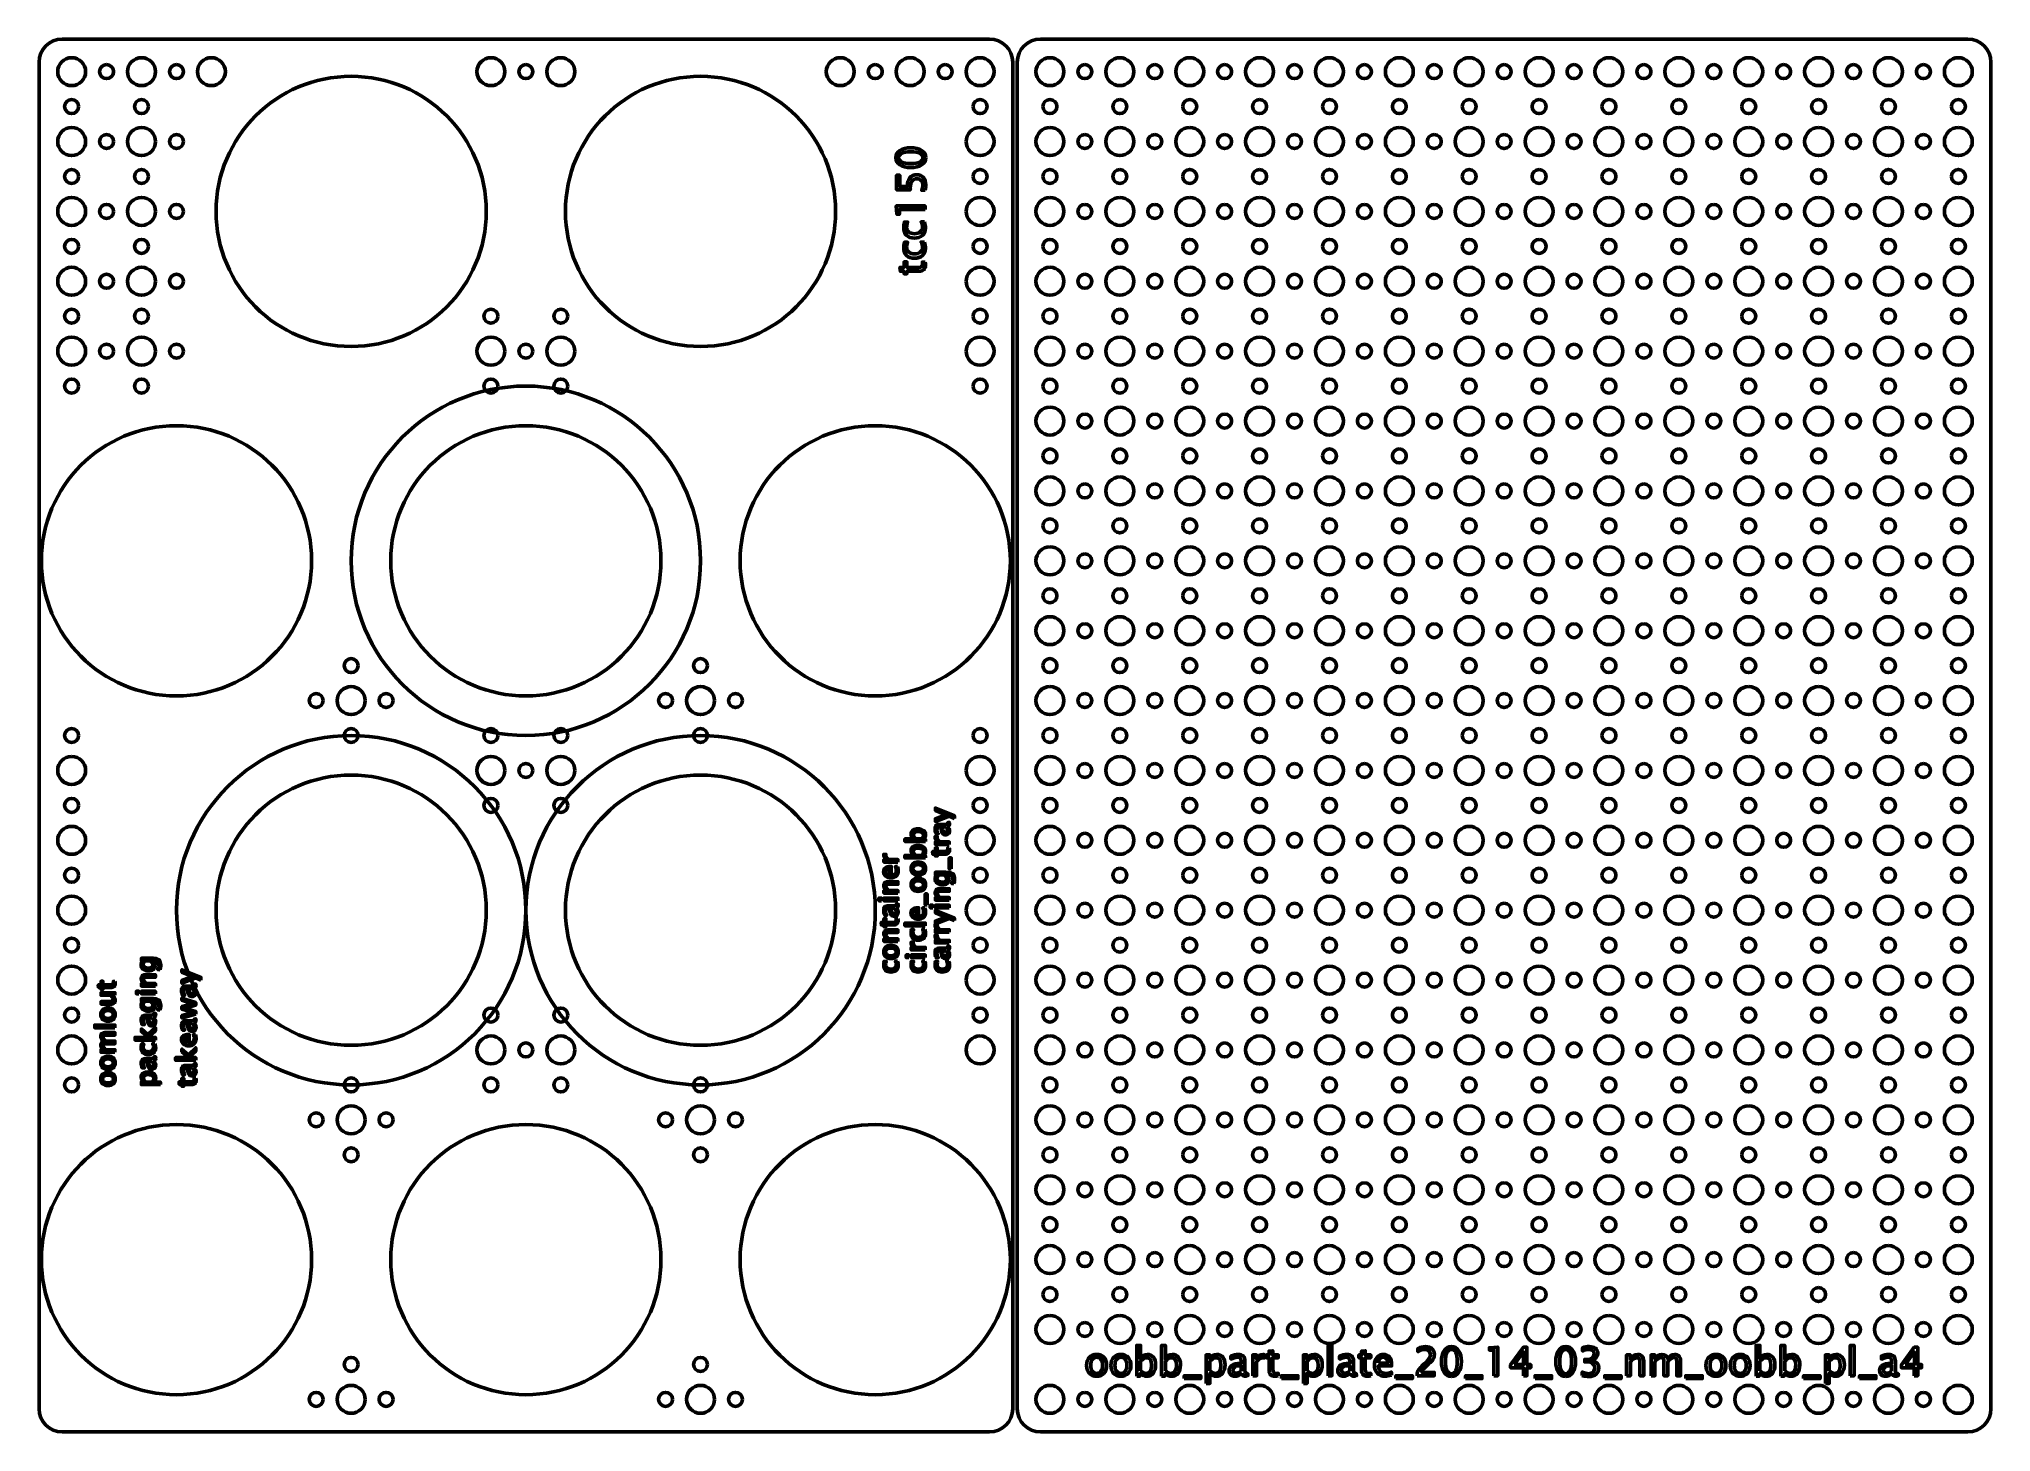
# Model space of a CAD drawing. Header units: centimetres. Extents: x -20.9 to 20.9, y -14.9 to 14.9.
import ezdxf

# ---------------------------------------------------------------- set-up
doc = ezdxf.new("R2010")
doc.units = ezdxf.units.CM
doc.header["$MEASUREMENT"] = 0
doc.layers.add('Layer 1', color=7, linetype='Continuous')

msp = doc.modelspace()

# ---------------------------------------------------------------- linework, layer by layer
at = {"layer": 'Layer 1', "lineweight": 53}
for centre, major_axis in [((-20.25001, 14.24999), (0, 0.30001)), ((-19.5, 14.25), (0, 0.15)), ((-18.75001, 14.24999), (0, 0.30001)), ((-18, 14.25), (0, 0.15)), ((-17.25001, 14.24999), (0, 0.30001)), ((-11.25001, 14.24999), (0, 0.30001)), ((-10.5, 14.25), (0, 0.15)), ((-9.75001, 14.24999), (0, 0.30001)), ((-3.74999, 14.24999), (0, 0.30001)), ((-3, 14.25), (0, 0.15)), ((-2.24999, 14.24999), (0, 0.30001)), ((-1.5, 14.25), (0, 0.15)), ((-0.74999, 14.24999), (0, 0.30001)), ((0.75001, 14.24999), (0, 0.30001)), ((1.5, 14.25), (0, 0.15)), ((2.25001, 14.24999), (0, 0.30001)), ((3, 14.25), (0, 0.15)), ((3.75001, 14.24999), (0, 0.30001)), ((4.5, 14.25), (0, 0.15)), ((5.25001, 14.24999), (0, 0.30001)), ((6, 14.25), (0, 0.15)), ((6.75001, 14.24999), (0, 0.30001)), ((7.5, 14.25), (0, 0.15)), ((8.25001, 14.24999), (0, 0.30001)), ((9, 14.25), (0, 0.15)), ((9.75001, 14.24999), (0, 0.30001)), ((10.5, 14.25), (0, 0.15)), ((11.25001, 14.24999), (0, 0.30001)), ((12, 14.25), (0, 0.15)), ((12.75001, 14.24999), (0, 0.30001)), ((13.5, 14.25), (0, 0.15)), ((14.25001, 14.24999), (0, 0.30001)), ((15, 14.25), (0, 0.15)), ((15.75001, 14.24999), (0, 0.30001)), ((16.5, 14.25), (0, 0.15)), ((17.25001, 14.24999), (0, 0.30001)), ((18, 14.25), (0, 0.15)), ((18.75001, 14.24999), (0, 0.30001)), ((19.5, 14.25), (0, 0.15)), ((20.25001, 14.24999), (0, 0.30001)), ((-14.25, 11.25), (0, 2.9)), ((-6.75, 11.25), (0, 2.9)), ((2.25, 13.5), (0, 0.15)), ((5.25, 13.5), (0, 0.15)), ((8.25, 13.5), (0, 0.15)), ((11.25, 13.5), (0, 0.15)), ((14.25, 13.5), (0, 0.15)), ((17.25, 13.5), (0, 0.15)), ((0.75001, 12.74999), (0, 0.30001)), ((2.25001, 12.74999), (0, 0.30001)), ((3.75001, 12.74999), (0, 0.30001)), ((5.25001, 12.74999), (0, 0.30001)), ((6.75001, 12.74999), (0, 0.30001)), ((8.25001, 12.74999), (0, 0.30001)), ((9.75001, 12.74999), (0, 0.30001)), ((11.25001, 12.74999), (0, 0.30001)), ((12.75001, 12.74999), (0, 0.30001)), ((14.25001, 12.74999), (0, 0.30001)), ((15.75001, 12.74999), (0, 0.30001)), ((17.25001, 12.74999), (0, 0.30001)), ((18.75001, 12.74999), (0, 0.30001)), ((20.25001, 12.74999), (0, 0.30001)), ((1.5, 12.75), (0, 0.15)), ((3, 12.75), (0, 0.15)), ((4.5, 12.75), (0, 0.15)), ((6, 12.75), (0, 0.15)), ((7.5, 12.75), (0, 0.15)), ((9, 12.75), (0, 0.15)), ((10.5, 12.75), (0, 0.15)), ((12, 12.75), (0, 0.15)), ((13.5, 12.75), (0, 0.15)), ((15, 12.75), (0, 0.15)), ((16.5, 12.75), (0, 0.15)), ((18, 12.75), (0, 0.15)), ((19.5, 12.75), (0, 0.15)), ((2.25, 12), (0, 0.15)), ((5.25, 12), (0, 0.15)), ((8.25, 12), (0, 0.15)), ((11.25, 12), (0, 0.15)), ((14.25, 12), (0, 0.15)), ((17.25, 12), (0, 0.15)), ((0.75001, 11.24999), (0, 0.30001)), ((1.5, 11.25), (0, 0.15)), ((2.25001, 11.24999), (0, 0.30001)), ((3, 11.25), (0, 0.15)), ((3.75001, 11.24999), (0, 0.30001)), ((4.5, 11.25), (0, 0.15)), ((5.25001, 11.24999), (0, 0.30001)), ((6, 11.25), (0, 0.15)), ((6.75001, 11.24999), (0, 0.30001)), ((7.5, 11.25), (0, 0.15)), ((8.25001, 11.24999), (0, 0.30001)), ((9, 11.25), (0, 0.15)), ((9.75001, 11.24999), (0, 0.30001)), ((10.5, 11.25), (0, 0.15)), ((11.25001, 11.24999), (0, 0.30001)), ((12, 11.25), (0, 0.15)), ((12.75001, 11.24999), (0, 0.30001)), ((13.5, 11.25), (0, 0.15)), ((14.25001, 11.24999), (0, 0.30001)), ((15, 11.25), (0, 0.15)), ((15.75001, 11.24999), (0, 0.30001)), ((16.5, 11.25), (0, 0.15)), ((17.25001, 11.24999), (0, 0.30001)), ((18, 11.25), (0, 0.15)), ((18.75001, 11.24999), (0, 0.30001)), ((19.5, 11.25), (0, 0.15)), ((20.25001, 11.24999), (0, 0.30001)), ((2.25, 10.5), (0, 0.15)), ((5.25, 10.5), (0, 0.15)), ((8.25, 10.5), (0, 0.15)), ((11.25, 10.5), (0, 0.15)), ((14.25, 10.5), (0, 0.15)), ((17.25, 10.5), (0, 0.15)), ((0.75001, 9.74999), (0, 0.30001)), ((1.5, 9.75), (0, 0.15)), ((2.25001, 9.74999), (0, 0.30001)), ((3, 9.75), (0, 0.15)), ((3.75001, 9.74999), (0, 0.30001)), ((4.5, 9.75), (0, 0.15)), ((5.25001, 9.74999), (0, 0.30001)), ((6, 9.75), (0, 0.15)), ((6.75001, 9.74999), (0, 0.30001)), ((7.5, 9.75), (0, 0.15)), ((8.25001, 9.74999), (0, 0.30001)), ((9, 9.75), (0, 0.15)), ((9.75001, 9.74999), (0, 0.30001)), ((10.5, 9.75), (0, 0.15)), ((11.25001, 9.74999), (0, 0.30001)), ((12, 9.75), (0, 0.15)), ((12.75001, 9.74999), (0, 0.30001)), ((13.5, 9.75), (0, 0.15)), ((14.25001, 9.74999), (0, 0.30001)), ((15, 9.75), (0, 0.15)), ((15.75001, 9.74999), (0, 0.30001)), ((16.5, 9.75), (0, 0.15)), ((17.25001, 9.74999), (0, 0.30001)), ((18, 9.75), (0, 0.15)), ((18.75001, 9.74999), (0, 0.30001)), ((19.5, 9.75), (0, 0.15)), ((20.25001, 9.74999), (0, 0.30001)), ((2.25, 9), (0, 0.15)), ((5.25, 9), (0, 0.15)), ((8.25, 9), (0, 0.15)), ((11.25, 9), (0, 0.15)), ((14.25, 9), (0, 0.15)), ((17.25, 9), (0, 0.15)), ((0.75001, 8.24999), (0, 0.30001)), ((1.5, 8.25), (0, 0.15)), ((2.25001, 8.24999), (0, 0.30001)), ((3, 8.25), (0, 0.15)), ((3.75001, 8.24999), (0, 0.30001)), ((4.5, 8.25), (0, 0.15)), ((5.25001, 8.24999), (0, 0.30001)), ((6, 8.25), (0, 0.15)), ((6.75001, 8.24999), (0, 0.30001)), ((7.5, 8.25), (0, 0.15)), ((8.25001, 8.24999), (0, 0.30001)), ((9, 8.25), (0, 0.15)), ((9.75001, 8.24999), (0, 0.30001)), ((10.5, 8.25), (0, 0.15)), ((11.25001, 8.24999), (0, 0.30001)), ((12, 8.25), (0, 0.15)), ((12.75001, 8.24999), (0, 0.30001)), ((13.5, 8.25), (0, 0.15)), ((14.25001, 8.24999), (0, 0.30001)), ((15, 8.25), (0, 0.15)), ((15.75001, 8.24999), (0, 0.30001)), ((16.5, 8.25), (0, 0.15)), ((17.25001, 8.24999), (0, 0.30001)), ((18, 8.25), (0, 0.15)), ((18.75001, 8.24999), (0, 0.30001)), ((19.5, 8.25), (0, 0.15)), ((20.25001, 8.24999), (0, 0.30001)), ((2.25, 7.5), (0, 0.15)), ((5.25, 7.5), (0, 0.15)), ((8.25, 7.5), (0, 0.15)), ((11.25, 7.5), (0, 0.15)), ((14.25, 7.5), (0, 0.15)), ((17.25, 7.5), (0, 0.15)), ((0.75001, 6.74999), (0, 0.30001)), ((1.5, 6.75), (0, 0.15)), ((2.25001, 6.74999), (0, 0.30001)), ((3, 6.75), (0, 0.15)), ((3.75001, 6.74999), (0, 0.30001)), ((4.5, 6.75), (0, 0.15)), ((5.25001, 6.74999), (0, 0.30001)), ((6, 6.75), (0, 0.15)), ((6.75001, 6.74999), (0, 0.30001)), ((7.5, 6.75), (0, 0.15)), ((8.25001, 6.74999), (0, 0.30001)), ((9, 6.75), (0, 0.15)), ((9.75001, 6.74999), (0, 0.30001)), ((10.5, 6.75), (0, 0.15)), ((11.25001, 6.74999), (0, 0.30001)), ((12, 6.75), (0, 0.15)), ((12.75001, 6.74999), (0, 0.30001)), ((13.5, 6.75), (0, 0.15)), ((14.25001, 6.74999), (0, 0.30001)), ((15, 6.75), (0, 0.15)), ((15.75001, 6.74999), (0, 0.30001)), ((16.5, 6.75), (0, 0.15)), ((17.25001, 6.74999), (0, 0.30001)), ((18, 6.75), (0, 0.15)), ((18.75001, 6.74999), (0, 0.30001)), ((19.5, 6.75), (0, 0.15)), ((20.25001, 6.74999), (0, 0.30001)), ((-18, 3.75), (0, 2.9)), ((-10.5, 3.75), (0, 2.9)), ((-3, 3.75), (0, 2.9)), ((2.25, 6), (0, 0.15)), ((5.25, 6), (0, 0.15)), ((8.25, 6), (0, 0.15)), ((11.25, 6), (0, 0.15)), ((14.25, 6), (0, 0.15)), ((17.25, 6), (0, 0.15)), ((0.75001, 5.24999), (0, 0.30001)), ((2.25001, 5.24999), (0, 0.30001)), ((3.75001, 5.24999), (0, 0.30001)), ((5.25001, 5.24999), (0, 0.30001)), ((6.75001, 5.24999), (0, 0.30001)), ((8.25001, 5.24999), (0, 0.30001)), ((9.75001, 5.24999), (0, 0.30001)), ((11.25001, 5.24999), (0, 0.30001)), ((12.75001, 5.24999), (0, 0.30001)), ((14.25001, 5.24999), (0, 0.30001)), ((15.75001, 5.24999), (0, 0.30001)), ((17.25001, 5.24999), (0, 0.30001)), ((18.75001, 5.24999), (0, 0.30001)), ((20.25001, 5.24999), (0, 0.30001)), ((1.5, 5.25), (0, 0.15)), ((3, 5.25), (0, 0.15)), ((4.5, 5.25), (0, 0.15)), ((6, 5.25), (0, 0.15)), ((7.5, 5.25), (0, 0.15)), ((9, 5.25), (0, 0.15)), ((10.5, 5.25), (0, 0.15)), ((12, 5.25), (0, 0.15)), ((13.5, 5.25), (0, 0.15)), ((15, 5.25), (0, 0.15)), ((16.5, 5.25), (0, 0.15)), ((18, 5.25), (0, 0.15)), ((19.5, 5.25), (0, 0.15)), ((2.25, 4.5), (0, 0.15)), ((5.25, 4.5), (0, 0.15)), ((8.25, 4.5), (0, 0.15)), ((11.25, 4.5), (0, 0.15)), ((14.25, 4.5), (0, 0.15)), ((17.25, 4.5), (0, 0.15)), ((0.75001, 3.74999), (0, 0.30001)), ((1.5, 3.75), (0, 0.15)), ((2.25001, 3.74999), (0, 0.30001)), ((3, 3.75), (0, 0.15)), ((3.75001, 3.74999), (0, 0.30001)), ((4.5, 3.75), (0, 0.15)), ((5.25001, 3.74999), (0, 0.30001)), ((6, 3.75), (0, 0.15)), ((6.75001, 3.74999), (0, 0.30001)), ((7.5, 3.75), (0, 0.15)), ((8.25001, 3.74999), (0, 0.30001)), ((9, 3.75), (0, 0.15)), ((9.75001, 3.74999), (0, 0.30001)), ((10.5, 3.75), (0, 0.15)), ((11.25001, 3.74999), (0, 0.30001)), ((12, 3.75), (0, 0.15)), ((12.75001, 3.74999), (0, 0.30001)), ((13.5, 3.75), (0, 0.15)), ((14.25001, 3.74999), (0, 0.30001)), ((15, 3.75), (0, 0.15)), ((15.75001, 3.74999), (0, 0.30001)), ((16.5, 3.75), (0, 0.15)), ((17.25001, 3.74999), (0, 0.30001)), ((18, 3.75), (0, 0.15)), ((18.75001, 3.74999), (0, 0.30001)), ((19.5, 3.75), (0, 0.15)), ((20.25001, 3.74999), (0, 0.30001)), ((2.25, 3), (0, 0.15)), ((5.25, 3), (0, 0.15)), ((8.25, 3), (0, 0.15)), ((11.25, 3), (0, 0.15)), ((14.25, 3), (0, 0.15)), ((17.25, 3), (0, 0.15)), ((0.75001, 2.24999), (0, 0.30001)), ((2.25001, 2.24999), (0, 0.30001)), ((3.75001, 2.24999), (0, 0.30001)), ((5.25001, 2.24999), (0, 0.30001)), ((6.75001, 2.24999), (0, 0.30001)), ((8.25001, 2.24999), (0, 0.30001)), ((9.75001, 2.24999), (0, 0.30001)), ((11.25001, 2.24999), (0, 0.30001)), ((12.75001, 2.24999), (0, 0.30001)), ((14.25001, 2.24999), (0, 0.30001)), ((15.75001, 2.24999), (0, 0.30001)), ((17.25001, 2.24999), (0, 0.30001)), ((18.75001, 2.24999), (0, 0.30001)), ((20.25001, 2.24999), (0, 0.30001)), ((1.5, 2.25), (0, 0.15)), ((3, 2.25), (0, 0.15)), ((4.5, 2.25), (0, 0.15)), ((6, 2.25), (0, 0.15)), ((7.5, 2.25), (0, 0.15)), ((9, 2.25), (0, 0.15)), ((10.5, 2.25), (0, 0.15)), ((12, 2.25), (0, 0.15)), ((13.5, 2.25), (0, 0.15)), ((15, 2.25), (0, 0.15)), ((16.5, 2.25), (0, 0.15)), ((18, 2.25), (0, 0.15)), ((19.5, 2.25), (0, 0.15)), ((2.25, 1.5), (0, 0.15)), ((5.25, 1.5), (0, 0.15)), ((8.25, 1.5), (0, 0.15)), ((11.25, 1.5), (0, 0.15)), ((14.25, 1.5), (0, 0.15)), ((17.25, 1.5), (0, 0.15)), ((0.75001, 0.74999), (0, 0.30001)), ((1.5, 0.75), (0, 0.15)), ((2.25001, 0.74999), (0, 0.30001)), ((3, 0.75), (0, 0.15)), ((3.75001, 0.74999), (0, 0.30001)), ((4.5, 0.75), (0, 0.15)), ((5.25001, 0.74999), (0, 0.30001)), ((6, 0.75), (0, 0.15)), ((6.75001, 0.74999), (0, 0.30001)), ((7.5, 0.75), (0, 0.15)), ((8.25001, 0.74999), (0, 0.30001)), ((9, 0.75), (0, 0.15)), ((9.75001, 0.74999), (0, 0.30001)), ((10.5, 0.75), (0, 0.15)), ((11.25001, 0.74999), (0, 0.30001)), ((12, 0.75), (0, 0.15)), ((12.75001, 0.74999), (0, 0.30001)), ((13.5, 0.75), (0, 0.15)), ((14.25001, 0.74999), (0, 0.30001)), ((15, 0.75), (0, 0.15)), ((15.75001, 0.74999), (0, 0.30001)), ((16.5, 0.75), (0, 0.15)), ((17.25001, 0.74999), (0, 0.30001)), ((18, 0.75), (0, 0.15)), ((18.75001, 0.74999), (0, 0.30001)), ((19.5, 0.75), (0, 0.15)), ((20.25001, 0.74999), (0, 0.30001)), ((2.25, 0), (0, 0.15)), ((5.25, 0), (0, 0.15)), ((8.25, 0), (0, 0.15)), ((11.25, 0), (0, 0.15)), ((14.25, 0), (0, 0.15)), ((17.25, 0), (0, 0.15)), ((-20.25001, -0.75001), (0, 0.30001)), ((0.75001, -0.75001), (0, 0.30001)), ((1.5, -0.75), (0, 0.15)), ((2.25001, -0.75001), (0, 0.30001)), ((3, -0.75), (0, 0.15)), ((3.75001, -0.75001), (0, 0.30001)), ((4.5, -0.75), (0, 0.15)), ((5.25001, -0.75001), (0, 0.30001)), ((6, -0.75), (0, 0.15)), ((6.75001, -0.75001), (0, 0.30001)), ((7.5, -0.75), (0, 0.15)), ((8.25001, -0.75001), (0, 0.30001)), ((9, -0.75), (0, 0.15)), ((9.75001, -0.75001), (0, 0.30001)), ((10.5, -0.75), (0, 0.15)), ((11.25001, -0.75001), (0, 0.30001)), ((12, -0.75), (0, 0.15)), ((12.75001, -0.75001), (0, 0.30001)), ((13.5, -0.75), (0, 0.15)), ((14.25001, -0.75001), (0, 0.30001)), ((15, -0.75), (0, 0.15)), ((15.75001, -0.75001), (0, 0.30001)), ((16.5, -0.75), (0, 0.15)), ((17.25001, -0.75001), (0, 0.30001)), ((18, -0.75), (0, 0.15)), ((18.75001, -0.75001), (0, 0.30001)), ((19.5, -0.75), (0, 0.15)), ((20.25001, -0.75001), (0, 0.30001)), ((-14.25, -3.75), (0, 2.9)), ((-6.75, -3.75), (0, 2.9)), ((2.25, -1.5), (0, 0.15)), ((5.25, -1.5), (0, 0.15)), ((8.25, -1.5), (0, 0.15)), ((11.25, -1.5), (0, 0.15)), ((14.25, -1.5), (0, 0.15)), ((17.25, -1.5), (0, 0.15)), ((0.75001, -2.25001), (0, 0.30001)), ((2.25001, -2.25001), (0, 0.30001)), ((3.75001, -2.25001), (0, 0.30001)), ((5.25001, -2.25001), (0, 0.30001)), ((6.75001, -2.25001), (0, 0.30001)), ((8.25001, -2.25001), (0, 0.30001)), ((9.75001, -2.25001), (0, 0.30001)), ((11.25001, -2.25001), (0, 0.30001)), ((12.75001, -2.25001), (0, 0.30001)), ((14.25001, -2.25001), (0, 0.30001)), ((15.75001, -2.25001), (0, 0.30001)), ((17.25001, -2.25001), (0, 0.30001)), ((18.75001, -2.25001), (0, 0.30001)), ((20.25001, -2.25001), (0, 0.30001)), ((1.5, -2.25), (0, 0.15)), ((3, -2.25), (0, 0.15)), ((4.5, -2.25), (0, 0.15)), ((6, -2.25), (0, 0.15)), ((7.5, -2.25), (0, 0.15)), ((9, -2.25), (0, 0.15)), ((10.5, -2.25), (0, 0.15)), ((12, -2.25), (0, 0.15)), ((13.5, -2.25), (0, 0.15)), ((15, -2.25), (0, 0.15)), ((16.5, -2.25), (0, 0.15)), ((18, -2.25), (0, 0.15)), ((19.5, -2.25), (0, 0.15)), ((2.25, -3), (0, 0.15)), ((5.25, -3), (0, 0.15)), ((8.25, -3), (0, 0.15)), ((11.25, -3), (0, 0.15)), ((14.25, -3), (0, 0.15)), ((17.25, -3), (0, 0.15)), ((0.75001, -3.75001), (0, 0.30001)), ((1.5, -3.75), (0, 0.15)), ((2.25001, -3.75001), (0, 0.30001)), ((3, -3.75), (0, 0.15)), ((3.75001, -3.75001), (0, 0.30001)), ((4.5, -3.75), (0, 0.15)), ((5.25001, -3.75001), (0, 0.30001)), ((6, -3.75), (0, 0.15)), ((6.75001, -3.75001), (0, 0.30001)), ((7.5, -3.75), (0, 0.15)), ((8.25001, -3.75001), (0, 0.30001)), ((9, -3.75), (0, 0.15)), ((9.75001, -3.75001), (0, 0.30001)), ((10.5, -3.75), (0, 0.15)), ((11.25001, -3.75001), (0, 0.30001)), ((12, -3.75), (0, 0.15)), ((12.75001, -3.75001), (0, 0.30001)), ((13.5, -3.75), (0, 0.15)), ((14.25001, -3.75001), (0, 0.30001)), ((15, -3.75), (0, 0.15)), ((15.75001, -3.75001), (0, 0.30001)), ((16.5, -3.75), (0, 0.15)), ((17.25001, -3.75001), (0, 0.30001)), ((18, -3.75), (0, 0.15)), ((18.75001, -3.75001), (0, 0.30001)), ((19.5, -3.75), (0, 0.15)), ((20.25001, -3.75001), (0, 0.30001)), ((2.25, -4.5), (0, 0.15)), ((5.25, -4.5), (0, 0.15)), ((8.25, -4.5), (0, 0.15)), ((11.25, -4.5), (0, 0.15)), ((14.25, -4.5), (0, 0.15)), ((17.25, -4.5), (0, 0.15)), ((0.75001, -5.25001), (0, 0.30001)), ((2.25001, -5.25001), (0, 0.30001)), ((3.75001, -5.25001), (0, 0.30001)), ((5.25001, -5.25001), (0, 0.30001)), ((6.75001, -5.25001), (0, 0.30001)), ((8.25001, -5.25001), (0, 0.30001)), ((9.75001, -5.25001), (0, 0.30001)), ((11.25001, -5.25001), (0, 0.30001)), ((12.75001, -5.25001), (0, 0.30001)), ((14.25001, -5.25001), (0, 0.30001)), ((15.75001, -5.25001), (0, 0.30001)), ((17.25001, -5.25001), (0, 0.30001)), ((18.75001, -5.25001), (0, 0.30001)), ((20.25001, -5.25001), (0, 0.30001)), ((1.5, -5.25), (0, 0.15)), ((3, -5.25), (0, 0.15)), ((4.5, -5.25), (0, 0.15)), ((6, -5.25), (0, 0.15)), ((7.5, -5.25), (0, 0.15)), ((9, -5.25), (0, 0.15)), ((10.5, -5.25), (0, 0.15)), ((12, -5.25), (0, 0.15)), ((13.5, -5.25), (0, 0.15)), ((15, -5.25), (0, 0.15)), ((16.5, -5.25), (0, 0.15)), ((18, -5.25), (0, 0.15)), ((19.5, -5.25), (0, 0.15)), ((2.25, -6), (0, 0.15)), ((5.25, -6), (0, 0.15)), ((8.25, -6), (0, 0.15)), ((11.25, -6), (0, 0.15)), ((14.25, -6), (0, 0.15)), ((17.25, -6), (0, 0.15)), ((-0.74999, -6.74999), (0, 0.30001)), ((0.75001, -6.75001), (0, 0.30001)), ((1.5, -6.75), (0, 0.15)), ((2.25001, -6.75001), (0, 0.30001)), ((3, -6.75), (0, 0.15)), ((3.75001, -6.75001), (0, 0.30001)), ((4.5, -6.75), (0, 0.15)), ((5.25001, -6.75001), (0, 0.30001)), ((6, -6.75), (0, 0.15)), ((6.75001, -6.75001), (0, 0.30001)), ((7.5, -6.75), (0, 0.15)), ((8.25001, -6.75001), (0, 0.30001)), ((9, -6.75), (0, 0.15)), ((9.75001, -6.75001), (0, 0.30001)), ((10.5, -6.75), (0, 0.15)), ((11.25001, -6.75001), (0, 0.30001)), ((12, -6.75), (0, 0.15)), ((12.75001, -6.75001), (0, 0.30001)), ((13.5, -6.75), (0, 0.15)), ((14.25001, -6.75001), (0, 0.30001)), ((15, -6.75), (0, 0.15)), ((15.75001, -6.75001), (0, 0.30001)), ((16.5, -6.75), (0, 0.15)), ((17.25001, -6.75001), (0, 0.30001)), ((18, -6.75), (0, 0.15)), ((18.75001, -6.75001), (0, 0.30001)), ((19.5, -6.75), (0, 0.15)), ((20.25001, -6.75001), (0, 0.30001)), ((2.25, -7.5), (0, 0.15)), ((5.25, -7.5), (0, 0.15)), ((8.25, -7.5), (0, 0.15)), ((11.25, -7.5), (0, 0.15)), ((14.25, -7.5), (0, 0.15)), ((17.25, -7.5), (0, 0.15)), ((0.75001, -8.25001), (0, 0.30001)), ((2.25001, -8.25001), (0, 0.30001)), ((3.75001, -8.25001), (0, 0.30001)), ((5.25001, -8.25001), (0, 0.30001)), ((6.75001, -8.25001), (0, 0.30001)), ((8.25001, -8.25001), (0, 0.30001)), ((9.75001, -8.25001), (0, 0.30001)), ((11.25001, -8.25001), (0, 0.30001)), ((12.75001, -8.25001), (0, 0.30001)), ((14.25001, -8.25001), (0, 0.30001)), ((15.75001, -8.25001), (0, 0.30001)), ((17.25001, -8.25001), (0, 0.30001)), ((18.75001, -8.25001), (0, 0.30001)), ((20.25001, -8.25001), (0, 0.30001)), ((-18, -11.25), (0, 2.9)), ((-10.5, -11.25), (0, 2.9)), ((-3, -11.25), (0, 2.9)), ((1.5, -8.25), (0, 0.15)), ((3, -8.25), (0, 0.15)), ((4.5, -8.25), (0, 0.15)), ((6, -8.25), (0, 0.15)), ((7.5, -8.25), (0, 0.15)), ((9, -8.25), (0, 0.15)), ((10.5, -8.25), (0, 0.15)), ((12, -8.25), (0, 0.15)), ((13.5, -8.25), (0, 0.15)), ((15, -8.25), (0, 0.15)), ((16.5, -8.25), (0, 0.15)), ((18, -8.25), (0, 0.15)), ((19.5, -8.25), (0, 0.15)), ((2.25, -9), (0, 0.15)), ((5.25, -9), (0, 0.15)), ((8.25, -9), (0, 0.15)), ((11.25, -9), (0, 0.15)), ((14.25, -9), (0, 0.15)), ((17.25, -9), (0, 0.15)), ((0.75001, -9.75001), (0, 0.30001)), ((1.5, -9.75), (0, 0.15)), ((2.25001, -9.75001), (0, 0.30001)), ((3, -9.75), (0, 0.15)), ((3.75001, -9.75001), (0, 0.30001)), ((4.5, -9.75), (0, 0.15)), ((5.25001, -9.75001), (0, 0.30001)), ((6, -9.75), (0, 0.15)), ((6.75001, -9.75001), (0, 0.30001)), ((7.5, -9.75), (0, 0.15)), ((8.25001, -9.75001), (0, 0.30001)), ((9, -9.75), (0, 0.15)), ((9.75001, -9.75001), (0, 0.30001)), ((10.5, -9.75), (0, 0.15)), ((11.25001, -9.75001), (0, 0.30001)), ((12, -9.75), (0, 0.15)), ((12.75001, -9.75001), (0, 0.30001)), ((13.5, -9.75), (0, 0.15)), ((14.25001, -9.75001), (0, 0.30001)), ((15, -9.75), (0, 0.15)), ((15.75001, -9.75001), (0, 0.30001)), ((16.5, -9.75), (0, 0.15)), ((17.25001, -9.75001), (0, 0.30001)), ((18, -9.75), (0, 0.15)), ((18.75001, -9.75001), (0, 0.30001)), ((19.5, -9.75), (0, 0.15)), ((20.25001, -9.75001), (0, 0.30001)), ((2.25, -10.5), (0, 0.15)), ((5.25, -10.5), (0, 0.15)), ((8.25, -10.5), (0, 0.15)), ((11.25, -10.5), (0, 0.15)), ((14.25, -10.5), (0, 0.15)), ((17.25, -10.5), (0, 0.15)), ((0.75001, -11.25001), (0, 0.30001)), ((1.5, -11.25), (0, 0.15)), ((2.25001, -11.25001), (0, 0.30001)), ((3, -11.25), (0, 0.15)), ((3.75001, -11.25001), (0, 0.30001)), ((4.5, -11.25), (0, 0.15)), ((5.25001, -11.25001), (0, 0.30001)), ((6, -11.25), (0, 0.15)), ((6.75001, -11.25001), (0, 0.30001)), ((7.5, -11.25), (0, 0.15)), ((8.25001, -11.25001), (0, 0.30001)), ((9, -11.25), (0, 0.15)), ((9.75001, -11.25001), (0, 0.30001)), ((10.5, -11.25), (0, 0.15)), ((11.25001, -11.25001), (0, 0.30001)), ((12, -11.25), (0, 0.15)), ((12.75001, -11.25001), (0, 0.30001)), ((13.5, -11.25), (0, 0.15)), ((14.25001, -11.25001), (0, 0.30001)), ((15, -11.25), (0, 0.15)), ((15.75001, -11.25001), (0, 0.30001)), ((16.5, -11.25), (0, 0.15)), ((17.25001, -11.25001), (0, 0.30001)), ((18, -11.25), (0, 0.15)), ((18.75001, -11.25001), (0, 0.30001)), ((19.5, -11.25), (0, 0.15)), ((20.25001, -11.25001), (0, 0.30001)), ((2.25, -12), (0, 0.15)), ((5.25, -12), (0, 0.15)), ((8.25, -12), (0, 0.15)), ((11.25, -12), (0, 0.15)), ((14.25, -12), (0, 0.15)), ((17.25, -12), (0, 0.15)), ((0.75001, -12.75001), (0, 0.30001)), ((2.25001, -12.75001), (0, 0.30001)), ((3.75001, -12.75001), (0, 0.30001)), ((5.25001, -12.75001), (0, 0.30001)), ((6.75001, -12.75001), (0, 0.30001)), ((8.25001, -12.75001), (0, 0.30001)), ((9.75001, -12.75001), (0, 0.30001)), ((11.25001, -12.75001), (0, 0.30001)), ((12.75001, -12.75001), (0, 0.30001)), ((14.25001, -12.75001), (0, 0.30001)), ((15.75001, -12.75001), (0, 0.30001)), ((17.25001, -12.75001), (0, 0.30001)), ((18.75001, -12.75001), (0, 0.30001)), ((20.25001, -12.75001), (0, 0.30001)), ((1.5, -12.75), (0, 0.15)), ((3, -12.75), (0, 0.15)), ((4.5, -12.75), (0, 0.15)), ((6, -12.75), (0, 0.15)), ((7.5, -12.75), (0, 0.15)), ((9, -12.75), (0, 0.15)), ((10.5, -12.75), (0, 0.15)), ((12, -12.75), (0, 0.15)), ((13.5, -12.75), (0, 0.15)), ((15, -12.75), (0, 0.15)), ((16.5, -12.75), (0, 0.15)), ((18, -12.75), (0, 0.15)), ((19.5, -12.75), (0, 0.15)), ((0.75001, -14.25001), (0, 0.30001)), ((1.5, -14.25), (0, 0.15)), ((2.25001, -14.25001), (0, 0.30001)), ((3, -14.25), (0, 0.15)), ((3.75001, -14.25001), (0, 0.30001)), ((4.5, -14.25), (0, 0.15)), ((5.25001, -14.25001), (0, 0.30001)), ((6, -14.25), (0, 0.15)), ((6.75001, -14.25001), (0, 0.30001)), ((7.5, -14.25), (0, 0.15)), ((8.25001, -14.25001), (0, 0.30001)), ((9, -14.25), (0, 0.15)), ((9.75001, -14.25001), (0, 0.30001)), ((10.5, -14.25), (0, 0.15)), ((11.25001, -14.25001), (0, 0.30001)), ((12, -14.25), (0, 0.15)), ((12.75001, -14.25001), (0, 0.30001)), ((13.5, -14.25), (0, 0.15)), ((14.25001, -14.25001), (0, 0.30001)), ((15, -14.25), (0, 0.15)), ((15.75001, -14.25001), (0, 0.30001)), ((16.5, -14.25), (0, 0.15)), ((17.25001, -14.25001), (0, 0.30001)), ((18, -14.25), (0, 0.15)), ((18.75001, -14.25001), (0, 0.30001)), ((19.5, -14.25), (0, 0.15)), ((20.25001, -14.25001), (0, 0.30001))]:
    msp.add_ellipse(centre, major_axis=major_axis, ratio=1, dxfattribs=at)
at = {"layer": 'Layer 1', "color": 4, "lineweight": 53}
for centre in [(-10.5, 3.75), (-14.25, -3.75), (-6.75, -3.75)]:
    msp.add_ellipse(centre, major_axis=(0, 3.75), ratio=1, dxfattribs=at)
at = {"layer": 'Layer 1', "lineweight": 53}
for points, knots in [([(-20.95, -14.45), (-20.95, -14.45), (-20.95, 14.45), (-20.95, 14.45), (-20.95, 14.45), (-20.95, 14.72614), (-20.72614, 14.95), (-20.45, 14.95), (-20.45, 14.95), (-20.45, 14.95), (-0.55, 14.95), (-0.55, 14.95), (-0.55, 14.95), (-0.27386, 14.95), (-0.05, 14.72614), (-0.05, 14.45), (-0.05, 14.45), (-0.05, 14.45), (-0.05, -14.45), (-0.05, -14.45), (-0.05, -14.45), (-0.05, -14.72614), (-0.27386, -14.95), (-0.55, -14.95), (-0.55, -14.95), (-0.55, -14.95), (-20.45, -14.95), (-20.45, -14.95), (-20.45, -14.95), (-20.72614, -14.95), (-20.95, -14.72614), (-20.95, -14.45)], [0, 0, 0, 0, 0.11111111, 0.11111111, 0.11111111, 0.11111111, 0.22222222, 0.22222222, 0.22222222, 0.22222222, 0.33333333, 0.33333333, 0.33333333, 0.33333333, 0.44444444, 0.44444444, 0.44444444, 0.44444444, 0.55555556, 0.55555556, 0.55555556, 0.55555556, 0.66666667, 0.66666667, 0.66666667, 0.66666667, 0.77777778, 0.77777778, 0.77777778, 0.77777778, 1, 1, 1, 1]), ([(0.05, -14.45), (0.05, -14.45), (0.05, 14.45), (0.05, 14.45), (0.05, 14.45), (0.05, 14.72614), (0.27386, 14.95), (0.55, 14.95), (0.55, 14.95), (0.55, 14.95), (20.45, 14.95), (20.45, 14.95), (20.45, 14.95), (20.72614, 14.95), (20.95, 14.72614), (20.95, 14.45), (20.95, 14.45), (20.95, 14.45), (20.95, -14.45), (20.95, -14.45), (20.95, -14.45), (20.95, -14.72614), (20.72614, -14.95), (20.45, -14.95), (20.45, -14.95), (20.45, -14.95), (0.55, -14.95), (0.55, -14.95), (0.55, -14.95), (0.27386, -14.95), (0.05, -14.72614), (0.05, -14.45)], [0, 0, 0, 0, 0.11111111, 0.11111111, 0.11111111, 0.11111111, 0.22222222, 0.22222222, 0.22222222, 0.22222222, 0.33333333, 0.33333333, 0.33333333, 0.33333333, 0.44444444, 0.44444444, 0.44444444, 0.44444444, 0.55555556, 0.55555556, 0.55555556, 0.55555556, 0.66666667, 0.66666667, 0.66666667, 0.66666667, 0.77777778, 0.77777778, 0.77777778, 0.77777778, 1, 1, 1, 1]), ([(-20.1, 13.5), (-20.1, 13.58284), (-20.16716, 13.65), (-20.25, 13.65), (-20.25, 13.65), (-20.33284, 13.65), (-20.4, 13.58284), (-20.4, 13.5), (-20.4, 13.5), (-20.4, 13.41716), (-20.33284, 13.35), (-20.25, 13.35), (-20.25, 13.35), (-20.16716, 13.35), (-20.1, 13.41716), (-20.1, 13.5)], [0, 0, 0, 0, 0.2, 0.2, 0.2, 0.2, 0.4, 0.4, 0.4, 0.4, 0.6, 0.6, 0.6, 0.6, 1, 1, 1, 1]), ([(-18.6, 13.5), (-18.6, 13.58284), (-18.66716, 13.65), (-18.75, 13.65), (-18.75, 13.65), (-18.83284, 13.65), (-18.9, 13.58284), (-18.9, 13.5), (-18.9, 13.5), (-18.9, 13.41716), (-18.83284, 13.35), (-18.75, 13.35), (-18.75, 13.35), (-18.66716, 13.35), (-18.6, 13.41716), (-18.6, 13.5)], [0, 0, 0, 0, 0.2, 0.2, 0.2, 0.2, 0.4, 0.4, 0.4, 0.4, 0.6, 0.6, 0.6, 0.6, 1, 1, 1, 1]), ([(-0.9, 13.5), (-0.9, 13.58284), (-0.83284, 13.65), (-0.75, 13.65), (-0.75, 13.65), (-0.66716, 13.65), (-0.6, 13.58284), (-0.6, 13.5), (-0.6, 13.5), (-0.6, 13.41716), (-0.66716, 13.35), (-0.75, 13.35), (-0.75, 13.35), (-0.83284, 13.35), (-0.9, 13.41716), (-0.9, 13.5)], [0, 0, 0, 0, 0.2, 0.2, 0.2, 0.2, 0.4, 0.4, 0.4, 0.4, 0.6, 0.6, 0.6, 0.6, 1, 1, 1, 1]), ([(0.6, 13.5), (0.6, 13.58284), (0.66716, 13.65), (0.75, 13.65), (0.75, 13.65), (0.83284, 13.65), (0.9, 13.58284), (0.9, 13.5), (0.9, 13.5), (0.9, 13.41716), (0.83284, 13.35), (0.75, 13.35), (0.75, 13.35), (0.66716, 13.35), (0.6, 13.41716), (0.6, 13.5)], [0, 0, 0, 0, 0.2, 0.2, 0.2, 0.2, 0.4, 0.4, 0.4, 0.4, 0.6, 0.6, 0.6, 0.6, 1, 1, 1, 1]), ([(3.6, 13.5), (3.6, 13.58284), (3.66716, 13.65), (3.75, 13.65), (3.75, 13.65), (3.83284, 13.65), (3.9, 13.58284), (3.9, 13.5), (3.9, 13.5), (3.9, 13.41716), (3.83284, 13.35), (3.75, 13.35), (3.75, 13.35), (3.66716, 13.35), (3.6, 13.41716), (3.6, 13.5)], [0, 0, 0, 0, 0.2, 0.2, 0.2, 0.2, 0.4, 0.4, 0.4, 0.4, 0.6, 0.6, 0.6, 0.6, 1, 1, 1, 1]), ([(6.6, 13.5), (6.6, 13.58284), (6.66716, 13.65), (6.75, 13.65), (6.75, 13.65), (6.83284, 13.65), (6.9, 13.58284), (6.9, 13.5), (6.9, 13.5), (6.9, 13.41716), (6.83284, 13.35), (6.75, 13.35), (6.75, 13.35), (6.66716, 13.35), (6.6, 13.41716), (6.6, 13.5)], [0, 0, 0, 0, 0.2, 0.2, 0.2, 0.2, 0.4, 0.4, 0.4, 0.4, 0.6, 0.6, 0.6, 0.6, 1, 1, 1, 1]), ([(9.6, 13.5), (9.6, 13.58284), (9.66716, 13.65), (9.75, 13.65), (9.75, 13.65), (9.83284, 13.65), (9.9, 13.58284), (9.9, 13.5), (9.9, 13.5), (9.9, 13.41716), (9.83284, 13.35), (9.75, 13.35), (9.75, 13.35), (9.66716, 13.35), (9.6, 13.41716), (9.6, 13.5)], [0, 0, 0, 0, 0.2, 0.2, 0.2, 0.2, 0.4, 0.4, 0.4, 0.4, 0.6, 0.6, 0.6, 0.6, 1, 1, 1, 1]), ([(12.6, 13.5), (12.6, 13.58284), (12.66716, 13.65), (12.75, 13.65), (12.75, 13.65), (12.83284, 13.65), (12.9, 13.58284), (12.9, 13.5), (12.9, 13.5), (12.9, 13.41716), (12.83284, 13.35), (12.75, 13.35), (12.75, 13.35), (12.66716, 13.35), (12.6, 13.41716), (12.6, 13.5)], [0, 0, 0, 0, 0.2, 0.2, 0.2, 0.2, 0.4, 0.4, 0.4, 0.4, 0.6, 0.6, 0.6, 0.6, 1, 1, 1, 1]), ([(15.6, 13.5), (15.6, 13.58284), (15.66716, 13.65), (15.75, 13.65), (15.75, 13.65), (15.83284, 13.65), (15.9, 13.58284), (15.9, 13.5), (15.9, 13.5), (15.9, 13.41716), (15.83284, 13.35), (15.75, 13.35), (15.75, 13.35), (15.66716, 13.35), (15.6, 13.41716), (15.6, 13.5)], [0, 0, 0, 0, 0.2, 0.2, 0.2, 0.2, 0.4, 0.4, 0.4, 0.4, 0.6, 0.6, 0.6, 0.6, 1, 1, 1, 1]), ([(18.6, 13.5), (18.6, 13.58284), (18.66716, 13.65), (18.75, 13.65), (18.75, 13.65), (18.83284, 13.65), (18.9, 13.58284), (18.9, 13.5), (18.9, 13.5), (18.9, 13.41716), (18.83284, 13.35), (18.75, 13.35), (18.75, 13.35), (18.66716, 13.35), (18.6, 13.41716), (18.6, 13.5)], [0, 0, 0, 0, 0.2, 0.2, 0.2, 0.2, 0.4, 0.4, 0.4, 0.4, 0.6, 0.6, 0.6, 0.6, 1, 1, 1, 1]), ([(20.1, 13.5), (20.1, 13.58284), (20.16716, 13.65), (20.25, 13.65), (20.25, 13.65), (20.33284, 13.65), (20.4, 13.58284), (20.4, 13.5), (20.4, 13.5), (20.4, 13.41716), (20.33284, 13.35), (20.25, 13.35), (20.25, 13.35), (20.16716, 13.35), (20.1, 13.41716), (20.1, 13.5)], [0, 0, 0, 0, 0.2, 0.2, 0.2, 0.2, 0.4, 0.4, 0.4, 0.4, 0.6, 0.6, 0.6, 0.6, 1, 1, 1, 1]), ([(-19.95, 12.75), (-19.95, 12.91569), (-20.08431, 13.05), (-20.25, 13.05), (-20.25, 13.05), (-20.41569, 13.05), (-20.55, 12.91569), (-20.55, 12.75), (-20.55, 12.75), (-20.55, 12.58431), (-20.41569, 12.45), (-20.25, 12.45), (-20.25, 12.45), (-20.08431, 12.45), (-19.95, 12.58431), (-19.95, 12.75)], [0, 0, 0, 0, 0.2, 0.2, 0.2, 0.2, 0.4, 0.4, 0.4, 0.4, 0.6, 0.6, 0.6, 0.6, 1, 1, 1, 1]), ([(-18.45, 12.75), (-18.45, 12.91569), (-18.58431, 13.05), (-18.75, 13.05), (-18.75, 13.05), (-18.91569, 13.05), (-19.05, 12.91569), (-19.05, 12.75), (-19.05, 12.75), (-19.05, 12.58431), (-18.91569, 12.45), (-18.75, 12.45), (-18.75, 12.45), (-18.58431, 12.45), (-18.45, 12.58431), (-18.45, 12.75)], [0, 0, 0, 0, 0.2, 0.2, 0.2, 0.2, 0.4, 0.4, 0.4, 0.4, 0.6, 0.6, 0.6, 0.6, 1, 1, 1, 1]), ([(-1.05, 12.75), (-1.05, 12.91569), (-0.91569, 13.05), (-0.75, 13.05), (-0.75, 13.05), (-0.58431, 13.05), (-0.45, 12.91569), (-0.45, 12.75), (-0.45, 12.75), (-0.45, 12.58431), (-0.58431, 12.45), (-0.75, 12.45), (-0.75, 12.45), (-0.91569, 12.45), (-1.05, 12.58431), (-1.05, 12.75)], [0, 0, 0, 0, 0.2, 0.2, 0.2, 0.2, 0.4, 0.4, 0.4, 0.4, 0.6, 0.6, 0.6, 0.6, 1, 1, 1, 1]), ([(-19.35, 12.75), (-19.35, 12.83284), (-19.41716, 12.9), (-19.5, 12.9), (-19.5, 12.9), (-19.58284, 12.9), (-19.65, 12.83284), (-19.65, 12.75), (-19.65, 12.75), (-19.65, 12.66716), (-19.58284, 12.6), (-19.5, 12.6), (-19.5, 12.6), (-19.41716, 12.6), (-19.35, 12.66716), (-19.35, 12.75)], [0, 0, 0, 0, 0.2, 0.2, 0.2, 0.2, 0.4, 0.4, 0.4, 0.4, 0.6, 0.6, 0.6, 0.6, 1, 1, 1, 1]), ([(-17.85, 12.75), (-17.85, 12.83284), (-17.91716, 12.9), (-18, 12.9), (-18, 12.9), (-18.08284, 12.9), (-18.15, 12.83284), (-18.15, 12.75), (-18.15, 12.75), (-18.15, 12.66716), (-18.08284, 12.6), (-18, 12.6), (-18, 12.6), (-17.91716, 12.6), (-17.85, 12.66716), (-17.85, 12.75)], [0, 0, 0, 0, 0.2, 0.2, 0.2, 0.2, 0.4, 0.4, 0.4, 0.4, 0.6, 0.6, 0.6, 0.6, 1, 1, 1, 1]), ([(-20.1, 12), (-20.1, 12.08284), (-20.16716, 12.15), (-20.25, 12.15), (-20.25, 12.15), (-20.33284, 12.15), (-20.4, 12.08284), (-20.4, 12), (-20.4, 12), (-20.4, 11.91716), (-20.33284, 11.85), (-20.25, 11.85), (-20.25, 11.85), (-20.16716, 11.85), (-20.1, 11.91716), (-20.1, 12)], [0, 0, 0, 0, 0.2, 0.2, 0.2, 0.2, 0.4, 0.4, 0.4, 0.4, 0.6, 0.6, 0.6, 0.6, 1, 1, 1, 1]), ([(-18.6, 12), (-18.6, 12.08284), (-18.66716, 12.15), (-18.75, 12.15), (-18.75, 12.15), (-18.83284, 12.15), (-18.9, 12.08284), (-18.9, 12), (-18.9, 12), (-18.9, 11.91716), (-18.83284, 11.85), (-18.75, 11.85), (-18.75, 11.85), (-18.66716, 11.85), (-18.6, 11.91716), (-18.6, 12)], [0, 0, 0, 0, 0.2, 0.2, 0.2, 0.2, 0.4, 0.4, 0.4, 0.4, 0.6, 0.6, 0.6, 0.6, 1, 1, 1, 1]), ([(-0.9, 12), (-0.9, 12.08284), (-0.83284, 12.15), (-0.75, 12.15), (-0.75, 12.15), (-0.66716, 12.15), (-0.6, 12.08284), (-0.6, 12), (-0.6, 12), (-0.6, 11.91716), (-0.66716, 11.85), (-0.75, 11.85), (-0.75, 11.85), (-0.83284, 11.85), (-0.9, 11.91716), (-0.9, 12)], [0, 0, 0, 0, 0.2, 0.2, 0.2, 0.2, 0.4, 0.4, 0.4, 0.4, 0.6, 0.6, 0.6, 0.6, 1, 1, 1, 1]), ([(0.6, 12), (0.6, 12.08284), (0.66716, 12.15), (0.75, 12.15), (0.75, 12.15), (0.83284, 12.15), (0.9, 12.08284), (0.9, 12), (0.9, 12), (0.9, 11.91716), (0.83284, 11.85), (0.75, 11.85), (0.75, 11.85), (0.66716, 11.85), (0.6, 11.91716), (0.6, 12)], [0, 0, 0, 0, 0.2, 0.2, 0.2, 0.2, 0.4, 0.4, 0.4, 0.4, 0.6, 0.6, 0.6, 0.6, 1, 1, 1, 1]), ([(3.6, 12), (3.6, 12.08284), (3.66716, 12.15), (3.75, 12.15), (3.75, 12.15), (3.83284, 12.15), (3.9, 12.08284), (3.9, 12), (3.9, 12), (3.9, 11.91716), (3.83284, 11.85), (3.75, 11.85), (3.75, 11.85), (3.66716, 11.85), (3.6, 11.91716), (3.6, 12)], [0, 0, 0, 0, 0.2, 0.2, 0.2, 0.2, 0.4, 0.4, 0.4, 0.4, 0.6, 0.6, 0.6, 0.6, 1, 1, 1, 1]), ([(6.6, 12), (6.6, 12.08284), (6.66716, 12.15), (6.75, 12.15), (6.75, 12.15), (6.83284, 12.15), (6.9, 12.08284), (6.9, 12), (6.9, 12), (6.9, 11.91716), (6.83284, 11.85), (6.75, 11.85), (6.75, 11.85), (6.66716, 11.85), (6.6, 11.91716), (6.6, 12)], [0, 0, 0, 0, 0.2, 0.2, 0.2, 0.2, 0.4, 0.4, 0.4, 0.4, 0.6, 0.6, 0.6, 0.6, 1, 1, 1, 1]), ([(9.6, 12), (9.6, 12.08284), (9.66716, 12.15), (9.75, 12.15), (9.75, 12.15), (9.83284, 12.15), (9.9, 12.08284), (9.9, 12), (9.9, 12), (9.9, 11.91716), (9.83284, 11.85), (9.75, 11.85), (9.75, 11.85), (9.66716, 11.85), (9.6, 11.91716), (9.6, 12)], [0, 0, 0, 0, 0.2, 0.2, 0.2, 0.2, 0.4, 0.4, 0.4, 0.4, 0.6, 0.6, 0.6, 0.6, 1, 1, 1, 1]), ([(12.6, 12), (12.6, 12.08284), (12.66716, 12.15), (12.75, 12.15), (12.75, 12.15), (12.83284, 12.15), (12.9, 12.08284), (12.9, 12), (12.9, 12), (12.9, 11.91716), (12.83284, 11.85), (12.75, 11.85), (12.75, 11.85), (12.66716, 11.85), (12.6, 11.91716), (12.6, 12)], [0, 0, 0, 0, 0.2, 0.2, 0.2, 0.2, 0.4, 0.4, 0.4, 0.4, 0.6, 0.6, 0.6, 0.6, 1, 1, 1, 1]), ([(15.6, 12), (15.6, 12.08284), (15.66716, 12.15), (15.75, 12.15), (15.75, 12.15), (15.83284, 12.15), (15.9, 12.08284), (15.9, 12), (15.9, 12), (15.9, 11.91716), (15.83284, 11.85), (15.75, 11.85), (15.75, 11.85), (15.66716, 11.85), (15.6, 11.91716), (15.6, 12)], [0, 0, 0, 0, 0.2, 0.2, 0.2, 0.2, 0.4, 0.4, 0.4, 0.4, 0.6, 0.6, 0.6, 0.6, 1, 1, 1, 1]), ([(18.6, 12), (18.6, 12.08284), (18.66716, 12.15), (18.75, 12.15), (18.75, 12.15), (18.83284, 12.15), (18.9, 12.08284), (18.9, 12), (18.9, 12), (18.9, 11.91716), (18.83284, 11.85), (18.75, 11.85), (18.75, 11.85), (18.66716, 11.85), (18.6, 11.91716), (18.6, 12)], [0, 0, 0, 0, 0.2, 0.2, 0.2, 0.2, 0.4, 0.4, 0.4, 0.4, 0.6, 0.6, 0.6, 0.6, 1, 1, 1, 1]), ([(20.1, 12), (20.1, 12.08284), (20.16716, 12.15), (20.25, 12.15), (20.25, 12.15), (20.33284, 12.15), (20.4, 12.08284), (20.4, 12), (20.4, 12), (20.4, 11.91716), (20.33284, 11.85), (20.25, 11.85), (20.25, 11.85), (20.16716, 11.85), (20.1, 11.91716), (20.1, 12)], [0, 0, 0, 0, 0.2, 0.2, 0.2, 0.2, 0.4, 0.4, 0.4, 0.4, 0.6, 0.6, 0.6, 0.6, 1, 1, 1, 1]), ([(-19.95, 11.25), (-19.95, 11.41569), (-20.08431, 11.55), (-20.25, 11.55), (-20.25, 11.55), (-20.41569, 11.55), (-20.55, 11.41569), (-20.55, 11.25), (-20.55, 11.25), (-20.55, 11.08431), (-20.41569, 10.95), (-20.25, 10.95), (-20.25, 10.95), (-20.08431, 10.95), (-19.95, 11.08431), (-19.95, 11.25)], [0, 0, 0, 0, 0.2, 0.2, 0.2, 0.2, 0.4, 0.4, 0.4, 0.4, 0.6, 0.6, 0.6, 0.6, 1, 1, 1, 1]), ([(-19.35, 11.25), (-19.35, 11.33284), (-19.41716, 11.4), (-19.5, 11.4), (-19.5, 11.4), (-19.58284, 11.4), (-19.65, 11.33284), (-19.65, 11.25), (-19.65, 11.25), (-19.65, 11.16716), (-19.58284, 11.1), (-19.5, 11.1), (-19.5, 11.1), (-19.41716, 11.1), (-19.35, 11.16716), (-19.35, 11.25)], [0, 0, 0, 0, 0.2, 0.2, 0.2, 0.2, 0.4, 0.4, 0.4, 0.4, 0.6, 0.6, 0.6, 0.6, 1, 1, 1, 1]), ([(-18.45, 11.25), (-18.45, 11.41569), (-18.58431, 11.55), (-18.75, 11.55), (-18.75, 11.55), (-18.91569, 11.55), (-19.05, 11.41569), (-19.05, 11.25), (-19.05, 11.25), (-19.05, 11.08431), (-18.91569, 10.95), (-18.75, 10.95), (-18.75, 10.95), (-18.58431, 10.95), (-18.45, 11.08431), (-18.45, 11.25)], [0, 0, 0, 0, 0.2, 0.2, 0.2, 0.2, 0.4, 0.4, 0.4, 0.4, 0.6, 0.6, 0.6, 0.6, 1, 1, 1, 1]), ([(-17.85, 11.25), (-17.85, 11.33284), (-17.91716, 11.4), (-18, 11.4), (-18, 11.4), (-18.08284, 11.4), (-18.15, 11.33284), (-18.15, 11.25), (-18.15, 11.25), (-18.15, 11.16716), (-18.08284, 11.1), (-18, 11.1), (-18, 11.1), (-17.91716, 11.1), (-17.85, 11.16716), (-17.85, 11.25)], [0, 0, 0, 0, 0.2, 0.2, 0.2, 0.2, 0.4, 0.4, 0.4, 0.4, 0.6, 0.6, 0.6, 0.6, 1, 1, 1, 1]), ([(-1.05, 11.25), (-1.05, 11.41569), (-0.91569, 11.55), (-0.75, 11.55), (-0.75, 11.55), (-0.58431, 11.55), (-0.45, 11.41569), (-0.45, 11.25), (-0.45, 11.25), (-0.45, 11.08431), (-0.58431, 10.95), (-0.75, 10.95), (-0.75, 10.95), (-0.91569, 10.95), (-1.05, 11.08431), (-1.05, 11.25)], [0, 0, 0, 0, 0.2, 0.2, 0.2, 0.2, 0.4, 0.4, 0.4, 0.4, 0.6, 0.6, 0.6, 0.6, 1, 1, 1, 1]), ([(-20.1, 10.5), (-20.1, 10.58284), (-20.16716, 10.65), (-20.25, 10.65), (-20.25, 10.65), (-20.33284, 10.65), (-20.4, 10.58284), (-20.4, 10.5), (-20.4, 10.5), (-20.4, 10.41716), (-20.33284, 10.35), (-20.25, 10.35), (-20.25, 10.35), (-20.16716, 10.35), (-20.1, 10.41716), (-20.1, 10.5)], [0, 0, 0, 0, 0.2, 0.2, 0.2, 0.2, 0.4, 0.4, 0.4, 0.4, 0.6, 0.6, 0.6, 0.6, 1, 1, 1, 1]), ([(-18.6, 10.5), (-18.6, 10.58284), (-18.66716, 10.65), (-18.75, 10.65), (-18.75, 10.65), (-18.83284, 10.65), (-18.9, 10.58284), (-18.9, 10.5), (-18.9, 10.5), (-18.9, 10.41716), (-18.83284, 10.35), (-18.75, 10.35), (-18.75, 10.35), (-18.66716, 10.35), (-18.6, 10.41716), (-18.6, 10.5)], [0, 0, 0, 0, 0.2, 0.2, 0.2, 0.2, 0.4, 0.4, 0.4, 0.4, 0.6, 0.6, 0.6, 0.6, 1, 1, 1, 1]), ([(-0.9, 10.5), (-0.9, 10.58284), (-0.83284, 10.65), (-0.75, 10.65), (-0.75, 10.65), (-0.66716, 10.65), (-0.6, 10.58284), (-0.6, 10.5), (-0.6, 10.5), (-0.6, 10.41716), (-0.66716, 10.35), (-0.75, 10.35), (-0.75, 10.35), (-0.83284, 10.35), (-0.9, 10.41716), (-0.9, 10.5)], [0, 0, 0, 0, 0.2, 0.2, 0.2, 0.2, 0.4, 0.4, 0.4, 0.4, 0.6, 0.6, 0.6, 0.6, 1, 1, 1, 1]), ([(0.6, 10.5), (0.6, 10.58284), (0.66716, 10.65), (0.75, 10.65), (0.75, 10.65), (0.83284, 10.65), (0.9, 10.58284), (0.9, 10.5), (0.9, 10.5), (0.9, 10.41716), (0.83284, 10.35), (0.75, 10.35), (0.75, 10.35), (0.66716, 10.35), (0.6, 10.41716), (0.6, 10.5)], [0, 0, 0, 0, 0.2, 0.2, 0.2, 0.2, 0.4, 0.4, 0.4, 0.4, 0.6, 0.6, 0.6, 0.6, 1, 1, 1, 1]), ([(3.6, 10.5), (3.6, 10.58284), (3.66716, 10.65), (3.75, 10.65), (3.75, 10.65), (3.83284, 10.65), (3.9, 10.58284), (3.9, 10.5), (3.9, 10.5), (3.9, 10.41716), (3.83284, 10.35), (3.75, 10.35), (3.75, 10.35), (3.66716, 10.35), (3.6, 10.41716), (3.6, 10.5)], [0, 0, 0, 0, 0.2, 0.2, 0.2, 0.2, 0.4, 0.4, 0.4, 0.4, 0.6, 0.6, 0.6, 0.6, 1, 1, 1, 1]), ([(6.6, 10.5), (6.6, 10.58284), (6.66716, 10.65), (6.75, 10.65), (6.75, 10.65), (6.83284, 10.65), (6.9, 10.58284), (6.9, 10.5), (6.9, 10.5), (6.9, 10.41716), (6.83284, 10.35), (6.75, 10.35), (6.75, 10.35), (6.66716, 10.35), (6.6, 10.41716), (6.6, 10.5)], [0, 0, 0, 0, 0.2, 0.2, 0.2, 0.2, 0.4, 0.4, 0.4, 0.4, 0.6, 0.6, 0.6, 0.6, 1, 1, 1, 1]), ([(9.6, 10.5), (9.6, 10.58284), (9.66716, 10.65), (9.75, 10.65), (9.75, 10.65), (9.83284, 10.65), (9.9, 10.58284), (9.9, 10.5), (9.9, 10.5), (9.9, 10.41716), (9.83284, 10.35), (9.75, 10.35), (9.75, 10.35), (9.66716, 10.35), (9.6, 10.41716), (9.6, 10.5)], [0, 0, 0, 0, 0.2, 0.2, 0.2, 0.2, 0.4, 0.4, 0.4, 0.4, 0.6, 0.6, 0.6, 0.6, 1, 1, 1, 1]), ([(12.6, 10.5), (12.6, 10.58284), (12.66716, 10.65), (12.75, 10.65), (12.75, 10.65), (12.83284, 10.65), (12.9, 10.58284), (12.9, 10.5), (12.9, 10.5), (12.9, 10.41716), (12.83284, 10.35), (12.75, 10.35), (12.75, 10.35), (12.66716, 10.35), (12.6, 10.41716), (12.6, 10.5)], [0, 0, 0, 0, 0.2, 0.2, 0.2, 0.2, 0.4, 0.4, 0.4, 0.4, 0.6, 0.6, 0.6, 0.6, 1, 1, 1, 1]), ([(15.6, 10.5), (15.6, 10.58284), (15.66716, 10.65), (15.75, 10.65), (15.75, 10.65), (15.83284, 10.65), (15.9, 10.58284), (15.9, 10.5), (15.9, 10.5), (15.9, 10.41716), (15.83284, 10.35), (15.75, 10.35), (15.75, 10.35), (15.66716, 10.35), (15.6, 10.41716), (15.6, 10.5)], [0, 0, 0, 0, 0.2, 0.2, 0.2, 0.2, 0.4, 0.4, 0.4, 0.4, 0.6, 0.6, 0.6, 0.6, 1, 1, 1, 1]), ([(18.6, 10.5), (18.6, 10.58284), (18.66716, 10.65), (18.75, 10.65), (18.75, 10.65), (18.83284, 10.65), (18.9, 10.58284), (18.9, 10.5), (18.9, 10.5), (18.9, 10.41716), (18.83284, 10.35), (18.75, 10.35), (18.75, 10.35), (18.66716, 10.35), (18.6, 10.41716), (18.6, 10.5)], [0, 0, 0, 0, 0.2, 0.2, 0.2, 0.2, 0.4, 0.4, 0.4, 0.4, 0.6, 0.6, 0.6, 0.6, 1, 1, 1, 1]), ([(20.1, 10.5), (20.1, 10.58284), (20.16716, 10.65), (20.25, 10.65), (20.25, 10.65), (20.33284, 10.65), (20.4, 10.58284), (20.4, 10.5), (20.4, 10.5), (20.4, 10.41716), (20.33284, 10.35), (20.25, 10.35), (20.25, 10.35), (20.16716, 10.35), (20.1, 10.41716), (20.1, 10.5)], [0, 0, 0, 0, 0.2, 0.2, 0.2, 0.2, 0.4, 0.4, 0.4, 0.4, 0.6, 0.6, 0.6, 0.6, 1, 1, 1, 1]), ([(-19.95, 9.75), (-19.95, 9.91569), (-20.08431, 10.05), (-20.25, 10.05), (-20.25, 10.05), (-20.41569, 10.05), (-20.55, 9.91569), (-20.55, 9.75), (-20.55, 9.75), (-20.55, 9.58431), (-20.41569, 9.45), (-20.25, 9.45), (-20.25, 9.45), (-20.08431, 9.45), (-19.95, 9.58431), (-19.95, 9.75)], [0, 0, 0, 0, 0.2, 0.2, 0.2, 0.2, 0.4, 0.4, 0.4, 0.4, 0.6, 0.6, 0.6, 0.6, 1, 1, 1, 1]), ([(-19.35, 9.75), (-19.35, 9.83284), (-19.41716, 9.9), (-19.5, 9.9), (-19.5, 9.9), (-19.58284, 9.9), (-19.65, 9.83284), (-19.65, 9.75), (-19.65, 9.75), (-19.65, 9.66716), (-19.58284, 9.6), (-19.5, 9.6), (-19.5, 9.6), (-19.41716, 9.6), (-19.35, 9.66716), (-19.35, 9.75)], [0, 0, 0, 0, 0.2, 0.2, 0.2, 0.2, 0.4, 0.4, 0.4, 0.4, 0.6, 0.6, 0.6, 0.6, 1, 1, 1, 1]), ([(-18.45, 9.75), (-18.45, 9.91569), (-18.58431, 10.05), (-18.75, 10.05), (-18.75, 10.05), (-18.91569, 10.05), (-19.05, 9.91569), (-19.05, 9.75), (-19.05, 9.75), (-19.05, 9.58431), (-18.91569, 9.45), (-18.75, 9.45), (-18.75, 9.45), (-18.58431, 9.45), (-18.45, 9.58431), (-18.45, 9.75)], [0, 0, 0, 0, 0.2, 0.2, 0.2, 0.2, 0.4, 0.4, 0.4, 0.4, 0.6, 0.6, 0.6, 0.6, 1, 1, 1, 1]), ([(-17.85, 9.75), (-17.85, 9.83284), (-17.91716, 9.9), (-18, 9.9), (-18, 9.9), (-18.08284, 9.9), (-18.15, 9.83284), (-18.15, 9.75), (-18.15, 9.75), (-18.15, 9.66716), (-18.08284, 9.6), (-18, 9.6), (-18, 9.6), (-17.91716, 9.6), (-17.85, 9.66716), (-17.85, 9.75)], [0, 0, 0, 0, 0.2, 0.2, 0.2, 0.2, 0.4, 0.4, 0.4, 0.4, 0.6, 0.6, 0.6, 0.6, 1, 1, 1, 1]), ([(-1.05, 9.75), (-1.05, 9.91569), (-0.91569, 10.05), (-0.75, 10.05), (-0.75, 10.05), (-0.58431, 10.05), (-0.45, 9.91569), (-0.45, 9.75), (-0.45, 9.75), (-0.45, 9.58431), (-0.58431, 9.45), (-0.75, 9.45), (-0.75, 9.45), (-0.91569, 9.45), (-1.05, 9.58431), (-1.05, 9.75)], [0, 0, 0, 0, 0.2, 0.2, 0.2, 0.2, 0.4, 0.4, 0.4, 0.4, 0.6, 0.6, 0.6, 0.6, 1, 1, 1, 1]), ([(-20.1, 9), (-20.1, 9.08284), (-20.16716, 9.15), (-20.25, 9.15), (-20.25, 9.15), (-20.33284, 9.15), (-20.4, 9.08284), (-20.4, 9), (-20.4, 9), (-20.4, 8.91716), (-20.33284, 8.85), (-20.25, 8.85), (-20.25, 8.85), (-20.16716, 8.85), (-20.1, 8.91716), (-20.1, 9)], [0, 0, 0, 0, 0.2, 0.2, 0.2, 0.2, 0.4, 0.4, 0.4, 0.4, 0.6, 0.6, 0.6, 0.6, 1, 1, 1, 1]), ([(-18.6, 9), (-18.6, 9.08284), (-18.66716, 9.15), (-18.75, 9.15), (-18.75, 9.15), (-18.83284, 9.15), (-18.9, 9.08284), (-18.9, 9), (-18.9, 9), (-18.9, 8.91716), (-18.83284, 8.85), (-18.75, 8.85), (-18.75, 8.85), (-18.66716, 8.85), (-18.6, 8.91716), (-18.6, 9)], [0, 0, 0, 0, 0.2, 0.2, 0.2, 0.2, 0.4, 0.4, 0.4, 0.4, 0.6, 0.6, 0.6, 0.6, 1, 1, 1, 1]), ([(-11.1, 9), (-11.1, 9.08284), (-11.16716, 9.15), (-11.25, 9.15), (-11.25, 9.15), (-11.33284, 9.15), (-11.4, 9.08284), (-11.4, 9), (-11.4, 9), (-11.4, 8.91716), (-11.33284, 8.85), (-11.25, 8.85), (-11.25, 8.85), (-11.16716, 8.85), (-11.1, 8.91716), (-11.1, 9)], [0, 0, 0, 0, 0.2, 0.2, 0.2, 0.2, 0.4, 0.4, 0.4, 0.4, 0.6, 0.6, 0.6, 0.6, 1, 1, 1, 1]), ([(-9.6, 9), (-9.6, 9.08284), (-9.66716, 9.15), (-9.75, 9.15), (-9.75, 9.15), (-9.83284, 9.15), (-9.9, 9.08284), (-9.9, 9), (-9.9, 9), (-9.9, 8.91716), (-9.83284, 8.85), (-9.75, 8.85), (-9.75, 8.85), (-9.66716, 8.85), (-9.6, 8.91716), (-9.6, 9)], [0, 0, 0, 0, 0.2, 0.2, 0.2, 0.2, 0.4, 0.4, 0.4, 0.4, 0.6, 0.6, 0.6, 0.6, 1, 1, 1, 1]), ([(-0.9, 9), (-0.9, 9.08284), (-0.83284, 9.15), (-0.75, 9.15), (-0.75, 9.15), (-0.66716, 9.15), (-0.6, 9.08284), (-0.6, 9), (-0.6, 9), (-0.6, 8.91716), (-0.66716, 8.85), (-0.75, 8.85), (-0.75, 8.85), (-0.83284, 8.85), (-0.9, 8.91716), (-0.9, 9)], [0, 0, 0, 0, 0.2, 0.2, 0.2, 0.2, 0.4, 0.4, 0.4, 0.4, 0.6, 0.6, 0.6, 0.6, 1, 1, 1, 1]), ([(0.6, 9), (0.6, 9.08284), (0.66716, 9.15), (0.75, 9.15), (0.75, 9.15), (0.83284, 9.15), (0.9, 9.08284), (0.9, 9), (0.9, 9), (0.9, 8.91716), (0.83284, 8.85), (0.75, 8.85), (0.75, 8.85), (0.66716, 8.85), (0.6, 8.91716), (0.6, 9)], [0, 0, 0, 0, 0.2, 0.2, 0.2, 0.2, 0.4, 0.4, 0.4, 0.4, 0.6, 0.6, 0.6, 0.6, 1, 1, 1, 1]), ([(3.6, 9), (3.6, 9.08284), (3.66716, 9.15), (3.75, 9.15), (3.75, 9.15), (3.83284, 9.15), (3.9, 9.08284), (3.9, 9), (3.9, 9), (3.9, 8.91716), (3.83284, 8.85), (3.75, 8.85), (3.75, 8.85), (3.66716, 8.85), (3.6, 8.91716), (3.6, 9)], [0, 0, 0, 0, 0.2, 0.2, 0.2, 0.2, 0.4, 0.4, 0.4, 0.4, 0.6, 0.6, 0.6, 0.6, 1, 1, 1, 1]), ([(6.6, 9), (6.6, 9.08284), (6.66716, 9.15), (6.75, 9.15), (6.75, 9.15), (6.83284, 9.15), (6.9, 9.08284), (6.9, 9), (6.9, 9), (6.9, 8.91716), (6.83284, 8.85), (6.75, 8.85), (6.75, 8.85), (6.66716, 8.85), (6.6, 8.91716), (6.6, 9)], [0, 0, 0, 0, 0.2, 0.2, 0.2, 0.2, 0.4, 0.4, 0.4, 0.4, 0.6, 0.6, 0.6, 0.6, 1, 1, 1, 1]), ([(9.6, 9), (9.6, 9.08284), (9.66716, 9.15), (9.75, 9.15), (9.75, 9.15), (9.83284, 9.15), (9.9, 9.08284), (9.9, 9), (9.9, 9), (9.9, 8.91716), (9.83284, 8.85), (9.75, 8.85), (9.75, 8.85), (9.66716, 8.85), (9.6, 8.91716), (9.6, 9)], [0, 0, 0, 0, 0.2, 0.2, 0.2, 0.2, 0.4, 0.4, 0.4, 0.4, 0.6, 0.6, 0.6, 0.6, 1, 1, 1, 1]), ([(12.6, 9), (12.6, 9.08284), (12.66716, 9.15), (12.75, 9.15), (12.75, 9.15), (12.83284, 9.15), (12.9, 9.08284), (12.9, 9), (12.9, 9), (12.9, 8.91716), (12.83284, 8.85), (12.75, 8.85), (12.75, 8.85), (12.66716, 8.85), (12.6, 8.91716), (12.6, 9)], [0, 0, 0, 0, 0.2, 0.2, 0.2, 0.2, 0.4, 0.4, 0.4, 0.4, 0.6, 0.6, 0.6, 0.6, 1, 1, 1, 1]), ([(15.6, 9), (15.6, 9.08284), (15.66716, 9.15), (15.75, 9.15), (15.75, 9.15), (15.83284, 9.15), (15.9, 9.08284), (15.9, 9), (15.9, 9), (15.9, 8.91716), (15.83284, 8.85), (15.75, 8.85), (15.75, 8.85), (15.66716, 8.85), (15.6, 8.91716), (15.6, 9)], [0, 0, 0, 0, 0.2, 0.2, 0.2, 0.2, 0.4, 0.4, 0.4, 0.4, 0.6, 0.6, 0.6, 0.6, 1, 1, 1, 1]), ([(18.6, 9), (18.6, 9.08284), (18.66716, 9.15), (18.75, 9.15), (18.75, 9.15), (18.83284, 9.15), (18.9, 9.08284), (18.9, 9), (18.9, 9), (18.9, 8.91716), (18.83284, 8.85), (18.75, 8.85), (18.75, 8.85), (18.66716, 8.85), (18.6, 8.91716), (18.6, 9)], [0, 0, 0, 0, 0.2, 0.2, 0.2, 0.2, 0.4, 0.4, 0.4, 0.4, 0.6, 0.6, 0.6, 0.6, 1, 1, 1, 1]), ([(20.1, 9), (20.1, 9.08284), (20.16716, 9.15), (20.25, 9.15), (20.25, 9.15), (20.33284, 9.15), (20.4, 9.08284), (20.4, 9), (20.4, 9), (20.4, 8.91716), (20.33284, 8.85), (20.25, 8.85), (20.25, 8.85), (20.16716, 8.85), (20.1, 8.91716), (20.1, 9)], [0, 0, 0, 0, 0.2, 0.2, 0.2, 0.2, 0.4, 0.4, 0.4, 0.4, 0.6, 0.6, 0.6, 0.6, 1, 1, 1, 1]), ([(-19.95, 8.25), (-19.95, 8.41569), (-20.08431, 8.55), (-20.25, 8.55), (-20.25, 8.55), (-20.41569, 8.55), (-20.55, 8.41569), (-20.55, 8.25), (-20.55, 8.25), (-20.55, 8.08431), (-20.41569, 7.95), (-20.25, 7.95), (-20.25, 7.95), (-20.08431, 7.95), (-19.95, 8.08431), (-19.95, 8.25)], [0, 0, 0, 0, 0.2, 0.2, 0.2, 0.2, 0.4, 0.4, 0.4, 0.4, 0.6, 0.6, 0.6, 0.6, 1, 1, 1, 1]), ([(-19.35, 8.25), (-19.35, 8.33284), (-19.41716, 8.4), (-19.5, 8.4), (-19.5, 8.4), (-19.58284, 8.4), (-19.65, 8.33284), (-19.65, 8.25), (-19.65, 8.25), (-19.65, 8.16716), (-19.58284, 8.1), (-19.5, 8.1), (-19.5, 8.1), (-19.41716, 8.1), (-19.35, 8.16716), (-19.35, 8.25)], [0, 0, 0, 0, 0.2, 0.2, 0.2, 0.2, 0.4, 0.4, 0.4, 0.4, 0.6, 0.6, 0.6, 0.6, 1, 1, 1, 1]), ([(-18.45, 8.25), (-18.45, 8.41569), (-18.58431, 8.55), (-18.75, 8.55), (-18.75, 8.55), (-18.91569, 8.55), (-19.05, 8.41569), (-19.05, 8.25), (-19.05, 8.25), (-19.05, 8.08431), (-18.91569, 7.95), (-18.75, 7.95), (-18.75, 7.95), (-18.58431, 7.95), (-18.45, 8.08431), (-18.45, 8.25)], [0, 0, 0, 0, 0.2, 0.2, 0.2, 0.2, 0.4, 0.4, 0.4, 0.4, 0.6, 0.6, 0.6, 0.6, 1, 1, 1, 1]), ([(-17.85, 8.25), (-17.85, 8.33284), (-17.91716, 8.4), (-18, 8.4), (-18, 8.4), (-18.08284, 8.4), (-18.15, 8.33284), (-18.15, 8.25), (-18.15, 8.25), (-18.15, 8.16716), (-18.08284, 8.1), (-18, 8.1), (-18, 8.1), (-17.91716, 8.1), (-17.85, 8.16716), (-17.85, 8.25)], [0, 0, 0, 0, 0.2, 0.2, 0.2, 0.2, 0.4, 0.4, 0.4, 0.4, 0.6, 0.6, 0.6, 0.6, 1, 1, 1, 1]), ([(-10.95, 8.25), (-10.95, 8.41569), (-11.08431, 8.55), (-11.25, 8.55), (-11.25, 8.55), (-11.41569, 8.55), (-11.55, 8.41569), (-11.55, 8.25), (-11.55, 8.25), (-11.55, 8.08431), (-11.41569, 7.95), (-11.25, 7.95), (-11.25, 7.95), (-11.08431, 7.95), (-10.95, 8.08431), (-10.95, 8.25)], [0, 0, 0, 0, 0.2, 0.2, 0.2, 0.2, 0.4, 0.4, 0.4, 0.4, 0.6, 0.6, 0.6, 0.6, 1, 1, 1, 1]), ([(-10.35, 8.25), (-10.35, 8.33284), (-10.41716, 8.4), (-10.5, 8.4), (-10.5, 8.4), (-10.58284, 8.4), (-10.65, 8.33284), (-10.65, 8.25), (-10.65, 8.25), (-10.65, 8.16716), (-10.58284, 8.1), (-10.5, 8.1), (-10.5, 8.1), (-10.41716, 8.1), (-10.35, 8.16716), (-10.35, 8.25)], [0, 0, 0, 0, 0.2, 0.2, 0.2, 0.2, 0.4, 0.4, 0.4, 0.4, 0.6, 0.6, 0.6, 0.6, 1, 1, 1, 1]), ([(-9.45, 8.25), (-9.45, 8.41569), (-9.58431, 8.55), (-9.75, 8.55), (-9.75, 8.55), (-9.91569, 8.55), (-10.05, 8.41569), (-10.05, 8.25), (-10.05, 8.25), (-10.05, 8.08431), (-9.91569, 7.95), (-9.75, 7.95), (-9.75, 7.95), (-9.58431, 7.95), (-9.45, 8.08431), (-9.45, 8.25)], [0, 0, 0, 0, 0.2, 0.2, 0.2, 0.2, 0.4, 0.4, 0.4, 0.4, 0.6, 0.6, 0.6, 0.6, 1, 1, 1, 1]), ([(-1.05, 8.25), (-1.05, 8.41569), (-0.91569, 8.55), (-0.75, 8.55), (-0.75, 8.55), (-0.58431, 8.55), (-0.45, 8.41569), (-0.45, 8.25), (-0.45, 8.25), (-0.45, 8.08431), (-0.58431, 7.95), (-0.75, 7.95), (-0.75, 7.95), (-0.91569, 7.95), (-1.05, 8.08431), (-1.05, 8.25)], [0, 0, 0, 0, 0.2, 0.2, 0.2, 0.2, 0.4, 0.4, 0.4, 0.4, 0.6, 0.6, 0.6, 0.6, 1, 1, 1, 1]), ([(-20.1, 7.5), (-20.1, 7.58284), (-20.16716, 7.65), (-20.25, 7.65), (-20.25, 7.65), (-20.33284, 7.65), (-20.4, 7.58284), (-20.4, 7.5), (-20.4, 7.5), (-20.4, 7.41716), (-20.33284, 7.35), (-20.25, 7.35), (-20.25, 7.35), (-20.16716, 7.35), (-20.1, 7.41716), (-20.1, 7.5)], [0, 0, 0, 0, 0.2, 0.2, 0.2, 0.2, 0.4, 0.4, 0.4, 0.4, 0.6, 0.6, 0.6, 0.6, 1, 1, 1, 1]), ([(-18.6, 7.5), (-18.6, 7.58284), (-18.66716, 7.65), (-18.75, 7.65), (-18.75, 7.65), (-18.83284, 7.65), (-18.9, 7.58284), (-18.9, 7.5), (-18.9, 7.5), (-18.9, 7.41716), (-18.83284, 7.35), (-18.75, 7.35), (-18.75, 7.35), (-18.66716, 7.35), (-18.6, 7.41716), (-18.6, 7.5)], [0, 0, 0, 0, 0.2, 0.2, 0.2, 0.2, 0.4, 0.4, 0.4, 0.4, 0.6, 0.6, 0.6, 0.6, 1, 1, 1, 1]), ([(-11.1, 7.5), (-11.1, 7.58284), (-11.16716, 7.65), (-11.25, 7.65), (-11.25, 7.65), (-11.33284, 7.65), (-11.4, 7.58284), (-11.4, 7.5), (-11.4, 7.5), (-11.4, 7.41716), (-11.33284, 7.35), (-11.25, 7.35), (-11.25, 7.35), (-11.16716, 7.35), (-11.1, 7.41716), (-11.1, 7.5)], [0, 0, 0, 0, 0.2, 0.2, 0.2, 0.2, 0.4, 0.4, 0.4, 0.4, 0.6, 0.6, 0.6, 0.6, 1, 1, 1, 1]), ([(-9.6, 7.5), (-9.6, 7.58284), (-9.66716, 7.65), (-9.75, 7.65), (-9.75, 7.65), (-9.83284, 7.65), (-9.9, 7.58284), (-9.9, 7.5), (-9.9, 7.5), (-9.9, 7.41716), (-9.83284, 7.35), (-9.75, 7.35), (-9.75, 7.35), (-9.66716, 7.35), (-9.6, 7.41716), (-9.6, 7.5)], [0, 0, 0, 0, 0.2, 0.2, 0.2, 0.2, 0.4, 0.4, 0.4, 0.4, 0.6, 0.6, 0.6, 0.6, 1, 1, 1, 1]), ([(-0.9, 7.5), (-0.9, 7.58284), (-0.83284, 7.65), (-0.75, 7.65), (-0.75, 7.65), (-0.66716, 7.65), (-0.6, 7.58284), (-0.6, 7.5), (-0.6, 7.5), (-0.6, 7.41716), (-0.66716, 7.35), (-0.75, 7.35), (-0.75, 7.35), (-0.83284, 7.35), (-0.9, 7.41716), (-0.9, 7.5)], [0, 0, 0, 0, 0.2, 0.2, 0.2, 0.2, 0.4, 0.4, 0.4, 0.4, 0.6, 0.6, 0.6, 0.6, 1, 1, 1, 1]), ([(0.6, 7.5), (0.6, 7.58284), (0.66716, 7.65), (0.75, 7.65), (0.75, 7.65), (0.83284, 7.65), (0.9, 7.58284), (0.9, 7.5), (0.9, 7.5), (0.9, 7.41716), (0.83284, 7.35), (0.75, 7.35), (0.75, 7.35), (0.66716, 7.35), (0.6, 7.41716), (0.6, 7.5)], [0, 0, 0, 0, 0.2, 0.2, 0.2, 0.2, 0.4, 0.4, 0.4, 0.4, 0.6, 0.6, 0.6, 0.6, 1, 1, 1, 1]), ([(3.6, 7.5), (3.6, 7.58284), (3.66716, 7.65), (3.75, 7.65), (3.75, 7.65), (3.83284, 7.65), (3.9, 7.58284), (3.9, 7.5), (3.9, 7.5), (3.9, 7.41716), (3.83284, 7.35), (3.75, 7.35), (3.75, 7.35), (3.66716, 7.35), (3.6, 7.41716), (3.6, 7.5)], [0, 0, 0, 0, 0.2, 0.2, 0.2, 0.2, 0.4, 0.4, 0.4, 0.4, 0.6, 0.6, 0.6, 0.6, 1, 1, 1, 1]), ([(6.6, 7.5), (6.6, 7.58284), (6.66716, 7.65), (6.75, 7.65), (6.75, 7.65), (6.83284, 7.65), (6.9, 7.58284), (6.9, 7.5), (6.9, 7.5), (6.9, 7.41716), (6.83284, 7.35), (6.75, 7.35), (6.75, 7.35), (6.66716, 7.35), (6.6, 7.41716), (6.6, 7.5)], [0, 0, 0, 0, 0.2, 0.2, 0.2, 0.2, 0.4, 0.4, 0.4, 0.4, 0.6, 0.6, 0.6, 0.6, 1, 1, 1, 1]), ([(9.6, 7.5), (9.6, 7.58284), (9.66716, 7.65), (9.75, 7.65), (9.75, 7.65), (9.83284, 7.65), (9.9, 7.58284), (9.9, 7.5), (9.9, 7.5), (9.9, 7.41716), (9.83284, 7.35), (9.75, 7.35), (9.75, 7.35), (9.66716, 7.35), (9.6, 7.41716), (9.6, 7.5)], [0, 0, 0, 0, 0.2, 0.2, 0.2, 0.2, 0.4, 0.4, 0.4, 0.4, 0.6, 0.6, 0.6, 0.6, 1, 1, 1, 1]), ([(12.6, 7.5), (12.6, 7.58284), (12.66716, 7.65), (12.75, 7.65), (12.75, 7.65), (12.83284, 7.65), (12.9, 7.58284), (12.9, 7.5), (12.9, 7.5), (12.9, 7.41716), (12.83284, 7.35), (12.75, 7.35), (12.75, 7.35), (12.66716, 7.35), (12.6, 7.41716), (12.6, 7.5)], [0, 0, 0, 0, 0.2, 0.2, 0.2, 0.2, 0.4, 0.4, 0.4, 0.4, 0.6, 0.6, 0.6, 0.6, 1, 1, 1, 1]), ([(15.6, 7.5), (15.6, 7.58284), (15.66716, 7.65), (15.75, 7.65), (15.75, 7.65), (15.83284, 7.65), (15.9, 7.58284), (15.9, 7.5), (15.9, 7.5), (15.9, 7.41716), (15.83284, 7.35), (15.75, 7.35), (15.75, 7.35), (15.66716, 7.35), (15.6, 7.41716), (15.6, 7.5)], [0, 0, 0, 0, 0.2, 0.2, 0.2, 0.2, 0.4, 0.4, 0.4, 0.4, 0.6, 0.6, 0.6, 0.6, 1, 1, 1, 1]), ([(18.6, 7.5), (18.6, 7.58284), (18.66716, 7.65), (18.75, 7.65), (18.75, 7.65), (18.83284, 7.65), (18.9, 7.58284), (18.9, 7.5), (18.9, 7.5), (18.9, 7.41716), (18.83284, 7.35), (18.75, 7.35), (18.75, 7.35), (18.66716, 7.35), (18.6, 7.41716), (18.6, 7.5)], [0, 0, 0, 0, 0.2, 0.2, 0.2, 0.2, 0.4, 0.4, 0.4, 0.4, 0.6, 0.6, 0.6, 0.6, 1, 1, 1, 1]), ([(20.1, 7.5), (20.1, 7.58284), (20.16716, 7.65), (20.25, 7.65), (20.25, 7.65), (20.33284, 7.65), (20.4, 7.58284), (20.4, 7.5), (20.4, 7.5), (20.4, 7.41716), (20.33284, 7.35), (20.25, 7.35), (20.25, 7.35), (20.16716, 7.35), (20.1, 7.41716), (20.1, 7.5)], [0, 0, 0, 0, 0.2, 0.2, 0.2, 0.2, 0.4, 0.4, 0.4, 0.4, 0.6, 0.6, 0.6, 0.6, 1, 1, 1, 1]), ([(0.6, 6), (0.6, 6.08284), (0.66716, 6.15), (0.75, 6.15), (0.75, 6.15), (0.83284, 6.15), (0.9, 6.08284), (0.9, 6), (0.9, 6), (0.9, 5.91716), (0.83284, 5.85), (0.75, 5.85), (0.75, 5.85), (0.66716, 5.85), (0.6, 5.91716), (0.6, 6)], [0, 0, 0, 0, 0.2, 0.2, 0.2, 0.2, 0.4, 0.4, 0.4, 0.4, 0.6, 0.6, 0.6, 0.6, 1, 1, 1, 1]), ([(3.6, 6), (3.6, 6.08284), (3.66716, 6.15), (3.75, 6.15), (3.75, 6.15), (3.83284, 6.15), (3.9, 6.08284), (3.9, 6), (3.9, 6), (3.9, 5.91716), (3.83284, 5.85), (3.75, 5.85), (3.75, 5.85), (3.66716, 5.85), (3.6, 5.91716), (3.6, 6)], [0, 0, 0, 0, 0.2, 0.2, 0.2, 0.2, 0.4, 0.4, 0.4, 0.4, 0.6, 0.6, 0.6, 0.6, 1, 1, 1, 1]), ([(6.6, 6), (6.6, 6.08284), (6.66716, 6.15), (6.75, 6.15), (6.75, 6.15), (6.83284, 6.15), (6.9, 6.08284), (6.9, 6), (6.9, 6), (6.9, 5.91716), (6.83284, 5.85), (6.75, 5.85), (6.75, 5.85), (6.66716, 5.85), (6.6, 5.91716), (6.6, 6)], [0, 0, 0, 0, 0.2, 0.2, 0.2, 0.2, 0.4, 0.4, 0.4, 0.4, 0.6, 0.6, 0.6, 0.6, 1, 1, 1, 1]), ([(9.6, 6), (9.6, 6.08284), (9.66716, 6.15), (9.75, 6.15), (9.75, 6.15), (9.83284, 6.15), (9.9, 6.08284), (9.9, 6), (9.9, 6), (9.9, 5.91716), (9.83284, 5.85), (9.75, 5.85), (9.75, 5.85), (9.66716, 5.85), (9.6, 5.91716), (9.6, 6)], [0, 0, 0, 0, 0.2, 0.2, 0.2, 0.2, 0.4, 0.4, 0.4, 0.4, 0.6, 0.6, 0.6, 0.6, 1, 1, 1, 1]), ([(12.6, 6), (12.6, 6.08284), (12.66716, 6.15), (12.75, 6.15), (12.75, 6.15), (12.83284, 6.15), (12.9, 6.08284), (12.9, 6), (12.9, 6), (12.9, 5.91716), (12.83284, 5.85), (12.75, 5.85), (12.75, 5.85), (12.66716, 5.85), (12.6, 5.91716), (12.6, 6)], [0, 0, 0, 0, 0.2, 0.2, 0.2, 0.2, 0.4, 0.4, 0.4, 0.4, 0.6, 0.6, 0.6, 0.6, 1, 1, 1, 1]), ([(15.6, 6), (15.6, 6.08284), (15.66716, 6.15), (15.75, 6.15), (15.75, 6.15), (15.83284, 6.15), (15.9, 6.08284), (15.9, 6), (15.9, 6), (15.9, 5.91716), (15.83284, 5.85), (15.75, 5.85), (15.75, 5.85), (15.66716, 5.85), (15.6, 5.91716), (15.6, 6)], [0, 0, 0, 0, 0.2, 0.2, 0.2, 0.2, 0.4, 0.4, 0.4, 0.4, 0.6, 0.6, 0.6, 0.6, 1, 1, 1, 1]), ([(18.6, 6), (18.6, 6.08284), (18.66716, 6.15), (18.75, 6.15), (18.75, 6.15), (18.83284, 6.15), (18.9, 6.08284), (18.9, 6), (18.9, 6), (18.9, 5.91716), (18.83284, 5.85), (18.75, 5.85), (18.75, 5.85), (18.66716, 5.85), (18.6, 5.91716), (18.6, 6)], [0, 0, 0, 0, 0.2, 0.2, 0.2, 0.2, 0.4, 0.4, 0.4, 0.4, 0.6, 0.6, 0.6, 0.6, 1, 1, 1, 1]), ([(20.1, 6), (20.1, 6.08284), (20.16716, 6.15), (20.25, 6.15), (20.25, 6.15), (20.33284, 6.15), (20.4, 6.08284), (20.4, 6), (20.4, 6), (20.4, 5.91716), (20.33284, 5.85), (20.25, 5.85), (20.25, 5.85), (20.16716, 5.85), (20.1, 5.91716), (20.1, 6)], [0, 0, 0, 0, 0.2, 0.2, 0.2, 0.2, 0.4, 0.4, 0.4, 0.4, 0.6, 0.6, 0.6, 0.6, 1, 1, 1, 1]), ([(0.6, 4.5), (0.6, 4.58284), (0.66716, 4.65), (0.75, 4.65), (0.75, 4.65), (0.83284, 4.65), (0.9, 4.58284), (0.9, 4.5), (0.9, 4.5), (0.9, 4.41716), (0.83284, 4.35), (0.75, 4.35), (0.75, 4.35), (0.66716, 4.35), (0.6, 4.41716), (0.6, 4.5)], [0, 0, 0, 0, 0.2, 0.2, 0.2, 0.2, 0.4, 0.4, 0.4, 0.4, 0.6, 0.6, 0.6, 0.6, 1, 1, 1, 1]), ([(3.6, 4.5), (3.6, 4.58284), (3.66716, 4.65), (3.75, 4.65), (3.75, 4.65), (3.83284, 4.65), (3.9, 4.58284), (3.9, 4.5), (3.9, 4.5), (3.9, 4.41716), (3.83284, 4.35), (3.75, 4.35), (3.75, 4.35), (3.66716, 4.35), (3.6, 4.41716), (3.6, 4.5)], [0, 0, 0, 0, 0.2, 0.2, 0.2, 0.2, 0.4, 0.4, 0.4, 0.4, 0.6, 0.6, 0.6, 0.6, 1, 1, 1, 1]), ([(6.6, 4.5), (6.6, 4.58284), (6.66716, 4.65), (6.75, 4.65), (6.75, 4.65), (6.83284, 4.65), (6.9, 4.58284), (6.9, 4.5), (6.9, 4.5), (6.9, 4.41716), (6.83284, 4.35), (6.75, 4.35), (6.75, 4.35), (6.66716, 4.35), (6.6, 4.41716), (6.6, 4.5)], [0, 0, 0, 0, 0.2, 0.2, 0.2, 0.2, 0.4, 0.4, 0.4, 0.4, 0.6, 0.6, 0.6, 0.6, 1, 1, 1, 1]), ([(9.6, 4.5), (9.6, 4.58284), (9.66716, 4.65), (9.75, 4.65), (9.75, 4.65), (9.83284, 4.65), (9.9, 4.58284), (9.9, 4.5), (9.9, 4.5), (9.9, 4.41716), (9.83284, 4.35), (9.75, 4.35), (9.75, 4.35), (9.66716, 4.35), (9.6, 4.41716), (9.6, 4.5)], [0, 0, 0, 0, 0.2, 0.2, 0.2, 0.2, 0.4, 0.4, 0.4, 0.4, 0.6, 0.6, 0.6, 0.6, 1, 1, 1, 1]), ([(12.6, 4.5), (12.6, 4.58284), (12.66716, 4.65), (12.75, 4.65), (12.75, 4.65), (12.83284, 4.65), (12.9, 4.58284), (12.9, 4.5), (12.9, 4.5), (12.9, 4.41716), (12.83284, 4.35), (12.75, 4.35), (12.75, 4.35), (12.66716, 4.35), (12.6, 4.41716), (12.6, 4.5)], [0, 0, 0, 0, 0.2, 0.2, 0.2, 0.2, 0.4, 0.4, 0.4, 0.4, 0.6, 0.6, 0.6, 0.6, 1, 1, 1, 1]), ([(15.6, 4.5), (15.6, 4.58284), (15.66716, 4.65), (15.75, 4.65), (15.75, 4.65), (15.83284, 4.65), (15.9, 4.58284), (15.9, 4.5), (15.9, 4.5), (15.9, 4.41716), (15.83284, 4.35), (15.75, 4.35), (15.75, 4.35), (15.66716, 4.35), (15.6, 4.41716), (15.6, 4.5)], [0, 0, 0, 0, 0.2, 0.2, 0.2, 0.2, 0.4, 0.4, 0.4, 0.4, 0.6, 0.6, 0.6, 0.6, 1, 1, 1, 1]), ([(18.6, 4.5), (18.6, 4.58284), (18.66716, 4.65), (18.75, 4.65), (18.75, 4.65), (18.83284, 4.65), (18.9, 4.58284), (18.9, 4.5), (18.9, 4.5), (18.9, 4.41716), (18.83284, 4.35), (18.75, 4.35), (18.75, 4.35), (18.66716, 4.35), (18.6, 4.41716), (18.6, 4.5)], [0, 0, 0, 0, 0.2, 0.2, 0.2, 0.2, 0.4, 0.4, 0.4, 0.4, 0.6, 0.6, 0.6, 0.6, 1, 1, 1, 1]), ([(20.1, 4.5), (20.1, 4.58284), (20.16716, 4.65), (20.25, 4.65), (20.25, 4.65), (20.33284, 4.65), (20.4, 4.58284), (20.4, 4.5), (20.4, 4.5), (20.4, 4.41716), (20.33284, 4.35), (20.25, 4.35), (20.25, 4.35), (20.16716, 4.35), (20.1, 4.41716), (20.1, 4.5)], [0, 0, 0, 0, 0.2, 0.2, 0.2, 0.2, 0.4, 0.4, 0.4, 0.4, 0.6, 0.6, 0.6, 0.6, 1, 1, 1, 1]), ([(0.6, 3), (0.6, 3.08284), (0.66716, 3.15), (0.75, 3.15), (0.75, 3.15), (0.83284, 3.15), (0.9, 3.08284), (0.9, 3), (0.9, 3), (0.9, 2.91716), (0.83284, 2.85), (0.75, 2.85), (0.75, 2.85), (0.66716, 2.85), (0.6, 2.91716), (0.6, 3)], [0, 0, 0, 0, 0.2, 0.2, 0.2, 0.2, 0.4, 0.4, 0.4, 0.4, 0.6, 0.6, 0.6, 0.6, 1, 1, 1, 1]), ([(3.6, 3), (3.6, 3.08284), (3.66716, 3.15), (3.75, 3.15), (3.75, 3.15), (3.83284, 3.15), (3.9, 3.08284), (3.9, 3), (3.9, 3), (3.9, 2.91716), (3.83284, 2.85), (3.75, 2.85), (3.75, 2.85), (3.66716, 2.85), (3.6, 2.91716), (3.6, 3)], [0, 0, 0, 0, 0.2, 0.2, 0.2, 0.2, 0.4, 0.4, 0.4, 0.4, 0.6, 0.6, 0.6, 0.6, 1, 1, 1, 1]), ([(6.6, 3), (6.6, 3.08284), (6.66716, 3.15), (6.75, 3.15), (6.75, 3.15), (6.83284, 3.15), (6.9, 3.08284), (6.9, 3), (6.9, 3), (6.9, 2.91716), (6.83284, 2.85), (6.75, 2.85), (6.75, 2.85), (6.66716, 2.85), (6.6, 2.91716), (6.6, 3)], [0, 0, 0, 0, 0.2, 0.2, 0.2, 0.2, 0.4, 0.4, 0.4, 0.4, 0.6, 0.6, 0.6, 0.6, 1, 1, 1, 1]), ([(9.6, 3), (9.6, 3.08284), (9.66716, 3.15), (9.75, 3.15), (9.75, 3.15), (9.83284, 3.15), (9.9, 3.08284), (9.9, 3), (9.9, 3), (9.9, 2.91716), (9.83284, 2.85), (9.75, 2.85), (9.75, 2.85), (9.66716, 2.85), (9.6, 2.91716), (9.6, 3)], [0, 0, 0, 0, 0.2, 0.2, 0.2, 0.2, 0.4, 0.4, 0.4, 0.4, 0.6, 0.6, 0.6, 0.6, 1, 1, 1, 1]), ([(12.6, 3), (12.6, 3.08284), (12.66716, 3.15), (12.75, 3.15), (12.75, 3.15), (12.83284, 3.15), (12.9, 3.08284), (12.9, 3), (12.9, 3), (12.9, 2.91716), (12.83284, 2.85), (12.75, 2.85), (12.75, 2.85), (12.66716, 2.85), (12.6, 2.91716), (12.6, 3)], [0, 0, 0, 0, 0.2, 0.2, 0.2, 0.2, 0.4, 0.4, 0.4, 0.4, 0.6, 0.6, 0.6, 0.6, 1, 1, 1, 1]), ([(15.6, 3), (15.6, 3.08284), (15.66716, 3.15), (15.75, 3.15), (15.75, 3.15), (15.83284, 3.15), (15.9, 3.08284), (15.9, 3), (15.9, 3), (15.9, 2.91716), (15.83284, 2.85), (15.75, 2.85), (15.75, 2.85), (15.66716, 2.85), (15.6, 2.91716), (15.6, 3)], [0, 0, 0, 0, 0.2, 0.2, 0.2, 0.2, 0.4, 0.4, 0.4, 0.4, 0.6, 0.6, 0.6, 0.6, 1, 1, 1, 1]), ([(18.6, 3), (18.6, 3.08284), (18.66716, 3.15), (18.75, 3.15), (18.75, 3.15), (18.83284, 3.15), (18.9, 3.08284), (18.9, 3), (18.9, 3), (18.9, 2.91716), (18.83284, 2.85), (18.75, 2.85), (18.75, 2.85), (18.66716, 2.85), (18.6, 2.91716), (18.6, 3)], [0, 0, 0, 0, 0.2, 0.2, 0.2, 0.2, 0.4, 0.4, 0.4, 0.4, 0.6, 0.6, 0.6, 0.6, 1, 1, 1, 1]), ([(20.1, 3), (20.1, 3.08284), (20.16716, 3.15), (20.25, 3.15), (20.25, 3.15), (20.33284, 3.15), (20.4, 3.08284), (20.4, 3), (20.4, 3), (20.4, 2.91716), (20.33284, 2.85), (20.25, 2.85), (20.25, 2.85), (20.16716, 2.85), (20.1, 2.91716), (20.1, 3)], [0, 0, 0, 0, 0.2, 0.2, 0.2, 0.2, 0.4, 0.4, 0.4, 0.4, 0.6, 0.6, 0.6, 0.6, 1, 1, 1, 1]), ([(-14.1, 1.5), (-14.1, 1.58284), (-14.16716, 1.65), (-14.25, 1.65), (-14.25, 1.65), (-14.33284, 1.65), (-14.4, 1.58284), (-14.4, 1.5), (-14.4, 1.5), (-14.4, 1.41716), (-14.33284, 1.35), (-14.25, 1.35), (-14.25, 1.35), (-14.16716, 1.35), (-14.1, 1.41716), (-14.1, 1.5)], [0, 0, 0, 0, 0.2, 0.2, 0.2, 0.2, 0.4, 0.4, 0.4, 0.4, 0.6, 0.6, 0.6, 0.6, 1, 1, 1, 1]), ([(-6.6, 1.5), (-6.6, 1.58284), (-6.66716, 1.65), (-6.75, 1.65), (-6.75, 1.65), (-6.83284, 1.65), (-6.9, 1.58284), (-6.9, 1.5), (-6.9, 1.5), (-6.9, 1.41716), (-6.83284, 1.35), (-6.75, 1.35), (-6.75, 1.35), (-6.66716, 1.35), (-6.6, 1.41716), (-6.6, 1.5)], [0, 0, 0, 0, 0.2, 0.2, 0.2, 0.2, 0.4, 0.4, 0.4, 0.4, 0.6, 0.6, 0.6, 0.6, 1, 1, 1, 1]), ([(0.6, 1.5), (0.6, 1.58284), (0.66716, 1.65), (0.75, 1.65), (0.75, 1.65), (0.83284, 1.65), (0.9, 1.58284), (0.9, 1.5), (0.9, 1.5), (0.9, 1.41716), (0.83284, 1.35), (0.75, 1.35), (0.75, 1.35), (0.66716, 1.35), (0.6, 1.41716), (0.6, 1.5)], [0, 0, 0, 0, 0.2, 0.2, 0.2, 0.2, 0.4, 0.4, 0.4, 0.4, 0.6, 0.6, 0.6, 0.6, 1, 1, 1, 1]), ([(3.6, 1.5), (3.6, 1.58284), (3.66716, 1.65), (3.75, 1.65), (3.75, 1.65), (3.83284, 1.65), (3.9, 1.58284), (3.9, 1.5), (3.9, 1.5), (3.9, 1.41716), (3.83284, 1.35), (3.75, 1.35), (3.75, 1.35), (3.66716, 1.35), (3.6, 1.41716), (3.6, 1.5)], [0, 0, 0, 0, 0.2, 0.2, 0.2, 0.2, 0.4, 0.4, 0.4, 0.4, 0.6, 0.6, 0.6, 0.6, 1, 1, 1, 1]), ([(6.6, 1.5), (6.6, 1.58284), (6.66716, 1.65), (6.75, 1.65), (6.75, 1.65), (6.83284, 1.65), (6.9, 1.58284), (6.9, 1.5), (6.9, 1.5), (6.9, 1.41716), (6.83284, 1.35), (6.75, 1.35), (6.75, 1.35), (6.66716, 1.35), (6.6, 1.41716), (6.6, 1.5)], [0, 0, 0, 0, 0.2, 0.2, 0.2, 0.2, 0.4, 0.4, 0.4, 0.4, 0.6, 0.6, 0.6, 0.6, 1, 1, 1, 1]), ([(9.6, 1.5), (9.6, 1.58284), (9.66716, 1.65), (9.75, 1.65), (9.75, 1.65), (9.83284, 1.65), (9.9, 1.58284), (9.9, 1.5), (9.9, 1.5), (9.9, 1.41716), (9.83284, 1.35), (9.75, 1.35), (9.75, 1.35), (9.66716, 1.35), (9.6, 1.41716), (9.6, 1.5)], [0, 0, 0, 0, 0.2, 0.2, 0.2, 0.2, 0.4, 0.4, 0.4, 0.4, 0.6, 0.6, 0.6, 0.6, 1, 1, 1, 1]), ([(12.6, 1.5), (12.6, 1.58284), (12.66716, 1.65), (12.75, 1.65), (12.75, 1.65), (12.83284, 1.65), (12.9, 1.58284), (12.9, 1.5), (12.9, 1.5), (12.9, 1.41716), (12.83284, 1.35), (12.75, 1.35), (12.75, 1.35), (12.66716, 1.35), (12.6, 1.41716), (12.6, 1.5)], [0, 0, 0, 0, 0.2, 0.2, 0.2, 0.2, 0.4, 0.4, 0.4, 0.4, 0.6, 0.6, 0.6, 0.6, 1, 1, 1, 1]), ([(15.6, 1.5), (15.6, 1.58284), (15.66716, 1.65), (15.75, 1.65), (15.75, 1.65), (15.83284, 1.65), (15.9, 1.58284), (15.9, 1.5), (15.9, 1.5), (15.9, 1.41716), (15.83284, 1.35), (15.75, 1.35), (15.75, 1.35), (15.66716, 1.35), (15.6, 1.41716), (15.6, 1.5)], [0, 0, 0, 0, 0.2, 0.2, 0.2, 0.2, 0.4, 0.4, 0.4, 0.4, 0.6, 0.6, 0.6, 0.6, 1, 1, 1, 1]), ([(18.6, 1.5), (18.6, 1.58284), (18.66716, 1.65), (18.75, 1.65), (18.75, 1.65), (18.83284, 1.65), (18.9, 1.58284), (18.9, 1.5), (18.9, 1.5), (18.9, 1.41716), (18.83284, 1.35), (18.75, 1.35), (18.75, 1.35), (18.66716, 1.35), (18.6, 1.41716), (18.6, 1.5)], [0, 0, 0, 0, 0.2, 0.2, 0.2, 0.2, 0.4, 0.4, 0.4, 0.4, 0.6, 0.6, 0.6, 0.6, 1, 1, 1, 1]), ([(20.1, 1.5), (20.1, 1.58284), (20.16716, 1.65), (20.25, 1.65), (20.25, 1.65), (20.33284, 1.65), (20.4, 1.58284), (20.4, 1.5), (20.4, 1.5), (20.4, 1.41716), (20.33284, 1.35), (20.25, 1.35), (20.25, 1.35), (20.16716, 1.35), (20.1, 1.41716), (20.1, 1.5)], [0, 0, 0, 0, 0.2, 0.2, 0.2, 0.2, 0.4, 0.4, 0.4, 0.4, 0.6, 0.6, 0.6, 0.6, 1, 1, 1, 1]), ([(-14.85, 0.75), (-14.85, 0.83284), (-14.91716, 0.9), (-15, 0.9), (-15, 0.9), (-15.08284, 0.9), (-15.15, 0.83284), (-15.15, 0.75), (-15.15, 0.75), (-15.15, 0.66716), (-15.08284, 0.6), (-15, 0.6), (-15, 0.6), (-14.91716, 0.6), (-14.85, 0.66716), (-14.85, 0.75)], [0, 0, 0, 0, 0.2, 0.2, 0.2, 0.2, 0.4, 0.4, 0.4, 0.4, 0.6, 0.6, 0.6, 0.6, 1, 1, 1, 1]), ([(-13.95, 0.75), (-13.95, 0.91569), (-14.08431, 1.05), (-14.25, 1.05), (-14.25, 1.05), (-14.41569, 1.05), (-14.55, 0.91569), (-14.55, 0.75), (-14.55, 0.75), (-14.55, 0.58431), (-14.41569, 0.45), (-14.25, 0.45), (-14.25, 0.45), (-14.08431, 0.45), (-13.95, 0.58431), (-13.95, 0.75)], [0, 0, 0, 0, 0.2, 0.2, 0.2, 0.2, 0.4, 0.4, 0.4, 0.4, 0.6, 0.6, 0.6, 0.6, 1, 1, 1, 1]), ([(-13.35, 0.75), (-13.35, 0.83284), (-13.41716, 0.9), (-13.5, 0.9), (-13.5, 0.9), (-13.58284, 0.9), (-13.65, 0.83284), (-13.65, 0.75), (-13.65, 0.75), (-13.65, 0.66716), (-13.58284, 0.6), (-13.5, 0.6), (-13.5, 0.6), (-13.41716, 0.6), (-13.35, 0.66716), (-13.35, 0.75)], [0, 0, 0, 0, 0.2, 0.2, 0.2, 0.2, 0.4, 0.4, 0.4, 0.4, 0.6, 0.6, 0.6, 0.6, 1, 1, 1, 1]), ([(-7.35, 0.75), (-7.35, 0.83284), (-7.41716, 0.9), (-7.5, 0.9), (-7.5, 0.9), (-7.58284, 0.9), (-7.65, 0.83284), (-7.65, 0.75), (-7.65, 0.75), (-7.65, 0.66716), (-7.58284, 0.6), (-7.5, 0.6), (-7.5, 0.6), (-7.41716, 0.6), (-7.35, 0.66716), (-7.35, 0.75)], [0, 0, 0, 0, 0.2, 0.2, 0.2, 0.2, 0.4, 0.4, 0.4, 0.4, 0.6, 0.6, 0.6, 0.6, 1, 1, 1, 1]), ([(-6.45, 0.75), (-6.45, 0.91569), (-6.58431, 1.05), (-6.75, 1.05), (-6.75, 1.05), (-6.91569, 1.05), (-7.05, 0.91569), (-7.05, 0.75), (-7.05, 0.75), (-7.05, 0.58431), (-6.91569, 0.45), (-6.75, 0.45), (-6.75, 0.45), (-6.58431, 0.45), (-6.45, 0.58431), (-6.45, 0.75)], [0, 0, 0, 0, 0.2, 0.2, 0.2, 0.2, 0.4, 0.4, 0.4, 0.4, 0.6, 0.6, 0.6, 0.6, 1, 1, 1, 1]), ([(-5.85, 0.75), (-5.85, 0.83284), (-5.91716, 0.9), (-6, 0.9), (-6, 0.9), (-6.08284, 0.9), (-6.15, 0.83284), (-6.15, 0.75), (-6.15, 0.75), (-6.15, 0.66716), (-6.08284, 0.6), (-6, 0.6), (-6, 0.6), (-5.91716, 0.6), (-5.85, 0.66716), (-5.85, 0.75)], [0, 0, 0, 0, 0.2, 0.2, 0.2, 0.2, 0.4, 0.4, 0.4, 0.4, 0.6, 0.6, 0.6, 0.6, 1, 1, 1, 1]), ([(-20.1, 0), (-20.1, 0.08284), (-20.16716, 0.15), (-20.25, 0.15), (-20.25, 0.15), (-20.33284, 0.15), (-20.4, 0.08284), (-20.4, 0), (-20.4, 0), (-20.4, -0.08284), (-20.33284, -0.15), (-20.25, -0.15), (-20.25, -0.15), (-20.16716, -0.15), (-20.1, -0.08284), (-20.1, 0)], [0, 0, 0, 0, 0.2, 0.2, 0.2, 0.2, 0.4, 0.4, 0.4, 0.4, 0.6, 0.6, 0.6, 0.6, 1, 1, 1, 1]), ([(-14.1, 0), (-14.1, 0.08284), (-14.16716, 0.15), (-14.25, 0.15), (-14.25, 0.15), (-14.33284, 0.15), (-14.4, 0.08284), (-14.4, 0), (-14.4, 0), (-14.4, -0.08284), (-14.33284, -0.15), (-14.25, -0.15), (-14.25, -0.15), (-14.16716, -0.15), (-14.1, -0.08284), (-14.1, 0)], [0, 0, 0, 0, 0.2, 0.2, 0.2, 0.2, 0.4, 0.4, 0.4, 0.4, 0.6, 0.6, 0.6, 0.6, 1, 1, 1, 1]), ([(-11.1, 0), (-11.1, 0.08284), (-11.16716, 0.15), (-11.25, 0.15), (-11.25, 0.15), (-11.33284, 0.15), (-11.4, 0.08284), (-11.4, 0), (-11.4, 0), (-11.4, -0.08284), (-11.33284, -0.15), (-11.25, -0.15), (-11.25, -0.15), (-11.16716, -0.15), (-11.1, -0.08284), (-11.1, 0)], [0, 0, 0, 0, 0.2, 0.2, 0.2, 0.2, 0.4, 0.4, 0.4, 0.4, 0.6, 0.6, 0.6, 0.6, 1, 1, 1, 1]), ([(-9.6, 0), (-9.6, 0.08284), (-9.66716, 0.15), (-9.75, 0.15), (-9.75, 0.15), (-9.83284, 0.15), (-9.9, 0.08284), (-9.9, 0), (-9.9, 0), (-9.9, -0.08284), (-9.83284, -0.15), (-9.75, -0.15), (-9.75, -0.15), (-9.66716, -0.15), (-9.6, -0.08284), (-9.6, 0)], [0, 0, 0, 0, 0.2, 0.2, 0.2, 0.2, 0.4, 0.4, 0.4, 0.4, 0.6, 0.6, 0.6, 0.6, 1, 1, 1, 1]), ([(-6.6, 0), (-6.6, 0.08284), (-6.66716, 0.15), (-6.75, 0.15), (-6.75, 0.15), (-6.83284, 0.15), (-6.9, 0.08284), (-6.9, 0), (-6.9, 0), (-6.9, -0.08284), (-6.83284, -0.15), (-6.75, -0.15), (-6.75, -0.15), (-6.66716, -0.15), (-6.6, -0.08284), (-6.6, 0)], [0, 0, 0, 0, 0.2, 0.2, 0.2, 0.2, 0.4, 0.4, 0.4, 0.4, 0.6, 0.6, 0.6, 0.6, 1, 1, 1, 1]), ([(-0.9, 0), (-0.9, -0.08284), (-0.83284, -0.15), (-0.75, -0.15), (-0.75, -0.15), (-0.66716, -0.15), (-0.6, -0.08284), (-0.6, 0), (-0.6, 0), (-0.6, 0.08284), (-0.66716, 0.15), (-0.75, 0.15), (-0.75, 0.15), (-0.83284, 0.15), (-0.9, 0.08284), (-0.9, 0)], [0, 0, 0, 0, 0.2, 0.2, 0.2, 0.2, 0.4, 0.4, 0.4, 0.4, 0.6, 0.6, 0.6, 0.6, 1, 1, 1, 1]), ([(0.6, 0), (0.6, 0.08284), (0.66716, 0.15), (0.75, 0.15), (0.75, 0.15), (0.83284, 0.15), (0.9, 0.08284), (0.9, 0), (0.9, 0), (0.9, -0.08284), (0.83284, -0.15), (0.75, -0.15), (0.75, -0.15), (0.66716, -0.15), (0.6, -0.08284), (0.6, 0)], [0, 0, 0, 0, 0.2, 0.2, 0.2, 0.2, 0.4, 0.4, 0.4, 0.4, 0.6, 0.6, 0.6, 0.6, 1, 1, 1, 1]), ([(3.6, 0), (3.6, 0.08284), (3.66716, 0.15), (3.75, 0.15), (3.75, 0.15), (3.83284, 0.15), (3.9, 0.08284), (3.9, 0), (3.9, 0), (3.9, -0.08284), (3.83284, -0.15), (3.75, -0.15), (3.75, -0.15), (3.66716, -0.15), (3.6, -0.08284), (3.6, 0)], [0, 0, 0, 0, 0.2, 0.2, 0.2, 0.2, 0.4, 0.4, 0.4, 0.4, 0.6, 0.6, 0.6, 0.6, 1, 1, 1, 1]), ([(6.6, 0), (6.6, 0.08284), (6.66716, 0.15), (6.75, 0.15), (6.75, 0.15), (6.83284, 0.15), (6.9, 0.08284), (6.9, 0), (6.9, 0), (6.9, -0.08284), (6.83284, -0.15), (6.75, -0.15), (6.75, -0.15), (6.66716, -0.15), (6.6, -0.08284), (6.6, 0)], [0, 0, 0, 0, 0.2, 0.2, 0.2, 0.2, 0.4, 0.4, 0.4, 0.4, 0.6, 0.6, 0.6, 0.6, 1, 1, 1, 1]), ([(9.6, 0), (9.6, 0.08284), (9.66716, 0.15), (9.75, 0.15), (9.75, 0.15), (9.83284, 0.15), (9.9, 0.08284), (9.9, 0), (9.9, 0), (9.9, -0.08284), (9.83284, -0.15), (9.75, -0.15), (9.75, -0.15), (9.66716, -0.15), (9.6, -0.08284), (9.6, 0)], [0, 0, 0, 0, 0.2, 0.2, 0.2, 0.2, 0.4, 0.4, 0.4, 0.4, 0.6, 0.6, 0.6, 0.6, 1, 1, 1, 1]), ([(12.6, 0), (12.6, 0.08284), (12.66716, 0.15), (12.75, 0.15), (12.75, 0.15), (12.83284, 0.15), (12.9, 0.08284), (12.9, 0), (12.9, 0), (12.9, -0.08284), (12.83284, -0.15), (12.75, -0.15), (12.75, -0.15), (12.66716, -0.15), (12.6, -0.08284), (12.6, 0)], [0, 0, 0, 0, 0.2, 0.2, 0.2, 0.2, 0.4, 0.4, 0.4, 0.4, 0.6, 0.6, 0.6, 0.6, 1, 1, 1, 1]), ([(15.6, 0), (15.6, 0.08284), (15.66716, 0.15), (15.75, 0.15), (15.75, 0.15), (15.83284, 0.15), (15.9, 0.08284), (15.9, 0), (15.9, 0), (15.9, -0.08284), (15.83284, -0.15), (15.75, -0.15), (15.75, -0.15), (15.66716, -0.15), (15.6, -0.08284), (15.6, 0)], [0, 0, 0, 0, 0.2, 0.2, 0.2, 0.2, 0.4, 0.4, 0.4, 0.4, 0.6, 0.6, 0.6, 0.6, 1, 1, 1, 1]), ([(18.6, 0), (18.6, 0.08284), (18.66716, 0.15), (18.75, 0.15), (18.75, 0.15), (18.83284, 0.15), (18.9, 0.08284), (18.9, 0), (18.9, 0), (18.9, -0.08284), (18.83284, -0.15), (18.75, -0.15), (18.75, -0.15), (18.66716, -0.15), (18.6, -0.08284), (18.6, 0)], [0, 0, 0, 0, 0.2, 0.2, 0.2, 0.2, 0.4, 0.4, 0.4, 0.4, 0.6, 0.6, 0.6, 0.6, 1, 1, 1, 1]), ([(20.1, 0), (20.1, 0.08284), (20.16716, 0.15), (20.25, 0.15), (20.25, 0.15), (20.33284, 0.15), (20.4, 0.08284), (20.4, 0), (20.4, 0), (20.4, -0.08284), (20.33284, -0.15), (20.25, -0.15), (20.25, -0.15), (20.16716, -0.15), (20.1, -0.08284), (20.1, 0)], [0, 0, 0, 0, 0.2, 0.2, 0.2, 0.2, 0.4, 0.4, 0.4, 0.4, 0.6, 0.6, 0.6, 0.6, 1, 1, 1, 1]), ([(-10.95, -0.75), (-10.95, -0.58431), (-11.08431, -0.45), (-11.25, -0.45), (-11.25, -0.45), (-11.41569, -0.45), (-11.55, -0.58431), (-11.55, -0.75), (-11.55, -0.75), (-11.55, -0.91569), (-11.41569, -1.05), (-11.25, -1.05), (-11.25, -1.05), (-11.08431, -1.05), (-10.95, -0.91569), (-10.95, -0.75)], [0, 0, 0, 0, 0.2, 0.2, 0.2, 0.2, 0.4, 0.4, 0.4, 0.4, 0.6, 0.6, 0.6, 0.6, 1, 1, 1, 1]), ([(-10.35, -0.75), (-10.35, -0.66716), (-10.41716, -0.6), (-10.5, -0.6), (-10.5, -0.6), (-10.58284, -0.6), (-10.65, -0.66716), (-10.65, -0.75), (-10.65, -0.75), (-10.65, -0.83284), (-10.58284, -0.9), (-10.5, -0.9), (-10.5, -0.9), (-10.41716, -0.9), (-10.35, -0.83284), (-10.35, -0.75)], [0, 0, 0, 0, 0.2, 0.2, 0.2, 0.2, 0.4, 0.4, 0.4, 0.4, 0.6, 0.6, 0.6, 0.6, 1, 1, 1, 1]), ([(-9.45, -0.75), (-9.45, -0.58431), (-9.58431, -0.45), (-9.75, -0.45), (-9.75, -0.45), (-9.91569, -0.45), (-10.05, -0.58431), (-10.05, -0.75), (-10.05, -0.75), (-10.05, -0.91569), (-9.91569, -1.05), (-9.75, -1.05), (-9.75, -1.05), (-9.58431, -1.05), (-9.45, -0.91569), (-9.45, -0.75)], [0, 0, 0, 0, 0.2, 0.2, 0.2, 0.2, 0.4, 0.4, 0.4, 0.4, 0.6, 0.6, 0.6, 0.6, 1, 1, 1, 1]), ([(-1.05, -0.75), (-1.05, -0.91569), (-0.91569, -1.05), (-0.75, -1.05), (-0.75, -1.05), (-0.58431, -1.05), (-0.45, -0.91569), (-0.45, -0.75), (-0.45, -0.75), (-0.45, -0.58431), (-0.58431, -0.45), (-0.75, -0.45), (-0.75, -0.45), (-0.91569, -0.45), (-1.05, -0.58431), (-1.05, -0.75)], [0, 0, 0, 0, 0.2, 0.2, 0.2, 0.2, 0.4, 0.4, 0.4, 0.4, 0.6, 0.6, 0.6, 0.6, 1, 1, 1, 1]), ([(-20.1, -1.5), (-20.1, -1.41716), (-20.16716, -1.35), (-20.25, -1.35), (-20.25, -1.35), (-20.33284, -1.35), (-20.4, -1.41716), (-20.4, -1.5), (-20.4, -1.5), (-20.4, -1.58284), (-20.33284, -1.65), (-20.25, -1.65), (-20.25, -1.65), (-20.16716, -1.65), (-20.1, -1.58284), (-20.1, -1.5)], [0, 0, 0, 0, 0.2, 0.2, 0.2, 0.2, 0.4, 0.4, 0.4, 0.4, 0.6, 0.6, 0.6, 0.6, 1, 1, 1, 1]), ([(-11.1, -1.5), (-11.1, -1.41716), (-11.16716, -1.35), (-11.25, -1.35), (-11.25, -1.35), (-11.33284, -1.35), (-11.4, -1.41716), (-11.4, -1.5), (-11.4, -1.5), (-11.4, -1.58284), (-11.33284, -1.65), (-11.25, -1.65), (-11.25, -1.65), (-11.16716, -1.65), (-11.1, -1.58284), (-11.1, -1.5)], [0, 0, 0, 0, 0.2, 0.2, 0.2, 0.2, 0.4, 0.4, 0.4, 0.4, 0.6, 0.6, 0.6, 0.6, 1, 1, 1, 1]), ([(-9.6, -1.5), (-9.6, -1.41716), (-9.66716, -1.35), (-9.75, -1.35), (-9.75, -1.35), (-9.83284, -1.35), (-9.9, -1.41716), (-9.9, -1.5), (-9.9, -1.5), (-9.9, -1.58284), (-9.83284, -1.65), (-9.75, -1.65), (-9.75, -1.65), (-9.66716, -1.65), (-9.6, -1.58284), (-9.6, -1.5)], [0, 0, 0, 0, 0.2, 0.2, 0.2, 0.2, 0.4, 0.4, 0.4, 0.4, 0.6, 0.6, 0.6, 0.6, 1, 1, 1, 1]), ([(-0.9, -1.5), (-0.9, -1.58284), (-0.83284, -1.65), (-0.75, -1.65), (-0.75, -1.65), (-0.66716, -1.65), (-0.6, -1.58284), (-0.6, -1.5), (-0.6, -1.5), (-0.6, -1.41716), (-0.66716, -1.35), (-0.75, -1.35), (-0.75, -1.35), (-0.83284, -1.35), (-0.9, -1.41716), (-0.9, -1.5)], [0, 0, 0, 0, 0.2, 0.2, 0.2, 0.2, 0.4, 0.4, 0.4, 0.4, 0.6, 0.6, 0.6, 0.6, 1, 1, 1, 1]), ([(0.6, -1.5), (0.6, -1.41716), (0.66716, -1.35), (0.75, -1.35), (0.75, -1.35), (0.83284, -1.35), (0.9, -1.41716), (0.9, -1.5), (0.9, -1.5), (0.9, -1.58284), (0.83284, -1.65), (0.75, -1.65), (0.75, -1.65), (0.66716, -1.65), (0.6, -1.58284), (0.6, -1.5)], [0, 0, 0, 0, 0.2, 0.2, 0.2, 0.2, 0.4, 0.4, 0.4, 0.4, 0.6, 0.6, 0.6, 0.6, 1, 1, 1, 1]), ([(3.6, -1.5), (3.6, -1.41716), (3.66716, -1.35), (3.75, -1.35), (3.75, -1.35), (3.83284, -1.35), (3.9, -1.41716), (3.9, -1.5), (3.9, -1.5), (3.9, -1.58284), (3.83284, -1.65), (3.75, -1.65), (3.75, -1.65), (3.66716, -1.65), (3.6, -1.58284), (3.6, -1.5)], [0, 0, 0, 0, 0.2, 0.2, 0.2, 0.2, 0.4, 0.4, 0.4, 0.4, 0.6, 0.6, 0.6, 0.6, 1, 1, 1, 1]), ([(6.6, -1.5), (6.6, -1.41716), (6.66716, -1.35), (6.75, -1.35), (6.75, -1.35), (6.83284, -1.35), (6.9, -1.41716), (6.9, -1.5), (6.9, -1.5), (6.9, -1.58284), (6.83284, -1.65), (6.75, -1.65), (6.75, -1.65), (6.66716, -1.65), (6.6, -1.58284), (6.6, -1.5)], [0, 0, 0, 0, 0.2, 0.2, 0.2, 0.2, 0.4, 0.4, 0.4, 0.4, 0.6, 0.6, 0.6, 0.6, 1, 1, 1, 1]), ([(9.6, -1.5), (9.6, -1.41716), (9.66716, -1.35), (9.75, -1.35), (9.75, -1.35), (9.83284, -1.35), (9.9, -1.41716), (9.9, -1.5), (9.9, -1.5), (9.9, -1.58284), (9.83284, -1.65), (9.75, -1.65), (9.75, -1.65), (9.66716, -1.65), (9.6, -1.58284), (9.6, -1.5)], [0, 0, 0, 0, 0.2, 0.2, 0.2, 0.2, 0.4, 0.4, 0.4, 0.4, 0.6, 0.6, 0.6, 0.6, 1, 1, 1, 1]), ([(12.6, -1.5), (12.6, -1.41716), (12.66716, -1.35), (12.75, -1.35), (12.75, -1.35), (12.83284, -1.35), (12.9, -1.41716), (12.9, -1.5), (12.9, -1.5), (12.9, -1.58284), (12.83284, -1.65), (12.75, -1.65), (12.75, -1.65), (12.66716, -1.65), (12.6, -1.58284), (12.6, -1.5)], [0, 0, 0, 0, 0.2, 0.2, 0.2, 0.2, 0.4, 0.4, 0.4, 0.4, 0.6, 0.6, 0.6, 0.6, 1, 1, 1, 1]), ([(15.6, -1.5), (15.6, -1.41716), (15.66716, -1.35), (15.75, -1.35), (15.75, -1.35), (15.83284, -1.35), (15.9, -1.41716), (15.9, -1.5), (15.9, -1.5), (15.9, -1.58284), (15.83284, -1.65), (15.75, -1.65), (15.75, -1.65), (15.66716, -1.65), (15.6, -1.58284), (15.6, -1.5)], [0, 0, 0, 0, 0.2, 0.2, 0.2, 0.2, 0.4, 0.4, 0.4, 0.4, 0.6, 0.6, 0.6, 0.6, 1, 1, 1, 1]), ([(18.6, -1.5), (18.6, -1.41716), (18.66716, -1.35), (18.75, -1.35), (18.75, -1.35), (18.83284, -1.35), (18.9, -1.41716), (18.9, -1.5), (18.9, -1.5), (18.9, -1.58284), (18.83284, -1.65), (18.75, -1.65), (18.75, -1.65), (18.66716, -1.65), (18.6, -1.58284), (18.6, -1.5)], [0, 0, 0, 0, 0.2, 0.2, 0.2, 0.2, 0.4, 0.4, 0.4, 0.4, 0.6, 0.6, 0.6, 0.6, 1, 1, 1, 1]), ([(20.1, -1.5), (20.1, -1.41716), (20.16716, -1.35), (20.25, -1.35), (20.25, -1.35), (20.33284, -1.35), (20.4, -1.41716), (20.4, -1.5), (20.4, -1.5), (20.4, -1.58284), (20.33284, -1.65), (20.25, -1.65), (20.25, -1.65), (20.16716, -1.65), (20.1, -1.58284), (20.1, -1.5)], [0, 0, 0, 0, 0.2, 0.2, 0.2, 0.2, 0.4, 0.4, 0.4, 0.4, 0.6, 0.6, 0.6, 0.6, 1, 1, 1, 1]), ([(-19.95, -2.25), (-19.95, -2.08431), (-20.08431, -1.95), (-20.25, -1.95), (-20.25, -1.95), (-20.41569, -1.95), (-20.55, -2.08431), (-20.55, -2.25), (-20.55, -2.25), (-20.55, -2.41569), (-20.41569, -2.55), (-20.25, -2.55), (-20.25, -2.55), (-20.08431, -2.55), (-19.95, -2.41569), (-19.95, -2.25)], [0, 0, 0, 0, 0.2, 0.2, 0.2, 0.2, 0.4, 0.4, 0.4, 0.4, 0.6, 0.6, 0.6, 0.6, 1, 1, 1, 1]), ([(-1.05, -2.25), (-1.05, -2.41569), (-0.91569, -2.55), (-0.75, -2.55), (-0.75, -2.55), (-0.58431, -2.55), (-0.45, -2.41569), (-0.45, -2.25), (-0.45, -2.25), (-0.45, -2.08431), (-0.58431, -1.95), (-0.75, -1.95), (-0.75, -1.95), (-0.91569, -1.95), (-1.05, -2.08431), (-1.05, -2.25)], [0, 0, 0, 0, 0.2, 0.2, 0.2, 0.2, 0.4, 0.4, 0.4, 0.4, 0.6, 0.6, 0.6, 0.6, 1, 1, 1, 1]), ([(-20.1, -3), (-20.1, -2.91716), (-20.16716, -2.85), (-20.25, -2.85), (-20.25, -2.85), (-20.33284, -2.85), (-20.4, -2.91716), (-20.4, -3), (-20.4, -3), (-20.4, -3.08284), (-20.33284, -3.15), (-20.25, -3.15), (-20.25, -3.15), (-20.16716, -3.15), (-20.1, -3.08284), (-20.1, -3)], [0, 0, 0, 0, 0.2, 0.2, 0.2, 0.2, 0.4, 0.4, 0.4, 0.4, 0.6, 0.6, 0.6, 0.6, 1, 1, 1, 1]), ([(-0.9, -3), (-0.9, -3.08284), (-0.83284, -3.15), (-0.75, -3.15), (-0.75, -3.15), (-0.66716, -3.15), (-0.6, -3.08284), (-0.6, -3), (-0.6, -3), (-0.6, -2.91716), (-0.66716, -2.85), (-0.75, -2.85), (-0.75, -2.85), (-0.83284, -2.85), (-0.9, -2.91716), (-0.9, -3)], [0, 0, 0, 0, 0.2, 0.2, 0.2, 0.2, 0.4, 0.4, 0.4, 0.4, 0.6, 0.6, 0.6, 0.6, 1, 1, 1, 1]), ([(0.6, -3), (0.6, -2.91716), (0.66716, -2.85), (0.75, -2.85), (0.75, -2.85), (0.83284, -2.85), (0.9, -2.91716), (0.9, -3), (0.9, -3), (0.9, -3.08284), (0.83284, -3.15), (0.75, -3.15), (0.75, -3.15), (0.66716, -3.15), (0.6, -3.08284), (0.6, -3)], [0, 0, 0, 0, 0.2, 0.2, 0.2, 0.2, 0.4, 0.4, 0.4, 0.4, 0.6, 0.6, 0.6, 0.6, 1, 1, 1, 1]), ([(3.6, -3), (3.6, -2.91716), (3.66716, -2.85), (3.75, -2.85), (3.75, -2.85), (3.83284, -2.85), (3.9, -2.91716), (3.9, -3), (3.9, -3), (3.9, -3.08284), (3.83284, -3.15), (3.75, -3.15), (3.75, -3.15), (3.66716, -3.15), (3.6, -3.08284), (3.6, -3)], [0, 0, 0, 0, 0.2, 0.2, 0.2, 0.2, 0.4, 0.4, 0.4, 0.4, 0.6, 0.6, 0.6, 0.6, 1, 1, 1, 1]), ([(6.6, -3), (6.6, -2.91716), (6.66716, -2.85), (6.75, -2.85), (6.75, -2.85), (6.83284, -2.85), (6.9, -2.91716), (6.9, -3), (6.9, -3), (6.9, -3.08284), (6.83284, -3.15), (6.75, -3.15), (6.75, -3.15), (6.66716, -3.15), (6.6, -3.08284), (6.6, -3)], [0, 0, 0, 0, 0.2, 0.2, 0.2, 0.2, 0.4, 0.4, 0.4, 0.4, 0.6, 0.6, 0.6, 0.6, 1, 1, 1, 1]), ([(9.6, -3), (9.6, -2.91716), (9.66716, -2.85), (9.75, -2.85), (9.75, -2.85), (9.83284, -2.85), (9.9, -2.91716), (9.9, -3), (9.9, -3), (9.9, -3.08284), (9.83284, -3.15), (9.75, -3.15), (9.75, -3.15), (9.66716, -3.15), (9.6, -3.08284), (9.6, -3)], [0, 0, 0, 0, 0.2, 0.2, 0.2, 0.2, 0.4, 0.4, 0.4, 0.4, 0.6, 0.6, 0.6, 0.6, 1, 1, 1, 1]), ([(12.6, -3), (12.6, -2.91716), (12.66716, -2.85), (12.75, -2.85), (12.75, -2.85), (12.83284, -2.85), (12.9, -2.91716), (12.9, -3), (12.9, -3), (12.9, -3.08284), (12.83284, -3.15), (12.75, -3.15), (12.75, -3.15), (12.66716, -3.15), (12.6, -3.08284), (12.6, -3)], [0, 0, 0, 0, 0.2, 0.2, 0.2, 0.2, 0.4, 0.4, 0.4, 0.4, 0.6, 0.6, 0.6, 0.6, 1, 1, 1, 1]), ([(15.6, -3), (15.6, -2.91716), (15.66716, -2.85), (15.75, -2.85), (15.75, -2.85), (15.83284, -2.85), (15.9, -2.91716), (15.9, -3), (15.9, -3), (15.9, -3.08284), (15.83284, -3.15), (15.75, -3.15), (15.75, -3.15), (15.66716, -3.15), (15.6, -3.08284), (15.6, -3)], [0, 0, 0, 0, 0.2, 0.2, 0.2, 0.2, 0.4, 0.4, 0.4, 0.4, 0.6, 0.6, 0.6, 0.6, 1, 1, 1, 1]), ([(18.6, -3), (18.6, -2.91716), (18.66716, -2.85), (18.75, -2.85), (18.75, -2.85), (18.83284, -2.85), (18.9, -2.91716), (18.9, -3), (18.9, -3), (18.9, -3.08284), (18.83284, -3.15), (18.75, -3.15), (18.75, -3.15), (18.66716, -3.15), (18.6, -3.08284), (18.6, -3)], [0, 0, 0, 0, 0.2, 0.2, 0.2, 0.2, 0.4, 0.4, 0.4, 0.4, 0.6, 0.6, 0.6, 0.6, 1, 1, 1, 1]), ([(20.1, -3), (20.1, -2.91716), (20.16716, -2.85), (20.25, -2.85), (20.25, -2.85), (20.33284, -2.85), (20.4, -2.91716), (20.4, -3), (20.4, -3), (20.4, -3.08284), (20.33284, -3.15), (20.25, -3.15), (20.25, -3.15), (20.16716, -3.15), (20.1, -3.08284), (20.1, -3)], [0, 0, 0, 0, 0.2, 0.2, 0.2, 0.2, 0.4, 0.4, 0.4, 0.4, 0.6, 0.6, 0.6, 0.6, 1, 1, 1, 1]), ([(-19.95, -3.75), (-19.95, -3.58431), (-20.08431, -3.45), (-20.25, -3.45), (-20.25, -3.45), (-20.41569, -3.45), (-20.55, -3.58431), (-20.55, -3.75), (-20.55, -3.75), (-20.55, -3.91569), (-20.41569, -4.05), (-20.25, -4.05), (-20.25, -4.05), (-20.08431, -4.05), (-19.95, -3.91569), (-19.95, -3.75)], [0, 0, 0, 0, 0.2, 0.2, 0.2, 0.2, 0.4, 0.4, 0.4, 0.4, 0.6, 0.6, 0.6, 0.6, 1, 1, 1, 1]), ([(-1.05, -3.75), (-1.05, -3.91569), (-0.91569, -4.05), (-0.75, -4.05), (-0.75, -4.05), (-0.58431, -4.05), (-0.45, -3.91569), (-0.45, -3.75), (-0.45, -3.75), (-0.45, -3.58431), (-0.58431, -3.45), (-0.75, -3.45), (-0.75, -3.45), (-0.91569, -3.45), (-1.05, -3.58431), (-1.05, -3.75)], [0, 0, 0, 0, 0.2, 0.2, 0.2, 0.2, 0.4, 0.4, 0.4, 0.4, 0.6, 0.6, 0.6, 0.6, 1, 1, 1, 1]), ([(-20.1, -4.5), (-20.1, -4.41716), (-20.16716, -4.35), (-20.25, -4.35), (-20.25, -4.35), (-20.33284, -4.35), (-20.4, -4.41716), (-20.4, -4.5), (-20.4, -4.5), (-20.4, -4.58284), (-20.33284, -4.65), (-20.25, -4.65), (-20.25, -4.65), (-20.16716, -4.65), (-20.1, -4.58284), (-20.1, -4.5)], [0, 0, 0, 0, 0.2, 0.2, 0.2, 0.2, 0.4, 0.4, 0.4, 0.4, 0.6, 0.6, 0.6, 0.6, 1, 1, 1, 1]), ([(-0.9, -4.5), (-0.9, -4.58284), (-0.83284, -4.65), (-0.75, -4.65), (-0.75, -4.65), (-0.66716, -4.65), (-0.6, -4.58284), (-0.6, -4.5), (-0.6, -4.5), (-0.6, -4.41716), (-0.66716, -4.35), (-0.75, -4.35), (-0.75, -4.35), (-0.83284, -4.35), (-0.9, -4.41716), (-0.9, -4.5)], [0, 0, 0, 0, 0.2, 0.2, 0.2, 0.2, 0.4, 0.4, 0.4, 0.4, 0.6, 0.6, 0.6, 0.6, 1, 1, 1, 1]), ([(0.6, -4.5), (0.6, -4.41716), (0.66716, -4.35), (0.75, -4.35), (0.75, -4.35), (0.83284, -4.35), (0.9, -4.41716), (0.9, -4.5), (0.9, -4.5), (0.9, -4.58284), (0.83284, -4.65), (0.75, -4.65), (0.75, -4.65), (0.66716, -4.65), (0.6, -4.58284), (0.6, -4.5)], [0, 0, 0, 0, 0.2, 0.2, 0.2, 0.2, 0.4, 0.4, 0.4, 0.4, 0.6, 0.6, 0.6, 0.6, 1, 1, 1, 1]), ([(3.6, -4.5), (3.6, -4.41716), (3.66716, -4.35), (3.75, -4.35), (3.75, -4.35), (3.83284, -4.35), (3.9, -4.41716), (3.9, -4.5), (3.9, -4.5), (3.9, -4.58284), (3.83284, -4.65), (3.75, -4.65), (3.75, -4.65), (3.66716, -4.65), (3.6, -4.58284), (3.6, -4.5)], [0, 0, 0, 0, 0.2, 0.2, 0.2, 0.2, 0.4, 0.4, 0.4, 0.4, 0.6, 0.6, 0.6, 0.6, 1, 1, 1, 1]), ([(6.6, -4.5), (6.6, -4.41716), (6.66716, -4.35), (6.75, -4.35), (6.75, -4.35), (6.83284, -4.35), (6.9, -4.41716), (6.9, -4.5), (6.9, -4.5), (6.9, -4.58284), (6.83284, -4.65), (6.75, -4.65), (6.75, -4.65), (6.66716, -4.65), (6.6, -4.58284), (6.6, -4.5)], [0, 0, 0, 0, 0.2, 0.2, 0.2, 0.2, 0.4, 0.4, 0.4, 0.4, 0.6, 0.6, 0.6, 0.6, 1, 1, 1, 1]), ([(9.6, -4.5), (9.6, -4.41716), (9.66716, -4.35), (9.75, -4.35), (9.75, -4.35), (9.83284, -4.35), (9.9, -4.41716), (9.9, -4.5), (9.9, -4.5), (9.9, -4.58284), (9.83284, -4.65), (9.75, -4.65), (9.75, -4.65), (9.66716, -4.65), (9.6, -4.58284), (9.6, -4.5)], [0, 0, 0, 0, 0.2, 0.2, 0.2, 0.2, 0.4, 0.4, 0.4, 0.4, 0.6, 0.6, 0.6, 0.6, 1, 1, 1, 1]), ([(12.6, -4.5), (12.6, -4.41716), (12.66716, -4.35), (12.75, -4.35), (12.75, -4.35), (12.83284, -4.35), (12.9, -4.41716), (12.9, -4.5), (12.9, -4.5), (12.9, -4.58284), (12.83284, -4.65), (12.75, -4.65), (12.75, -4.65), (12.66716, -4.65), (12.6, -4.58284), (12.6, -4.5)], [0, 0, 0, 0, 0.2, 0.2, 0.2, 0.2, 0.4, 0.4, 0.4, 0.4, 0.6, 0.6, 0.6, 0.6, 1, 1, 1, 1]), ([(15.6, -4.5), (15.6, -4.41716), (15.66716, -4.35), (15.75, -4.35), (15.75, -4.35), (15.83284, -4.35), (15.9, -4.41716), (15.9, -4.5), (15.9, -4.5), (15.9, -4.58284), (15.83284, -4.65), (15.75, -4.65), (15.75, -4.65), (15.66716, -4.65), (15.6, -4.58284), (15.6, -4.5)], [0, 0, 0, 0, 0.2, 0.2, 0.2, 0.2, 0.4, 0.4, 0.4, 0.4, 0.6, 0.6, 0.6, 0.6, 1, 1, 1, 1]), ([(18.6, -4.5), (18.6, -4.41716), (18.66716, -4.35), (18.75, -4.35), (18.75, -4.35), (18.83284, -4.35), (18.9, -4.41716), (18.9, -4.5), (18.9, -4.5), (18.9, -4.58284), (18.83284, -4.65), (18.75, -4.65), (18.75, -4.65), (18.66716, -4.65), (18.6, -4.58284), (18.6, -4.5)], [0, 0, 0, 0, 0.2, 0.2, 0.2, 0.2, 0.4, 0.4, 0.4, 0.4, 0.6, 0.6, 0.6, 0.6, 1, 1, 1, 1]), ([(20.1, -4.5), (20.1, -4.41716), (20.16716, -4.35), (20.25, -4.35), (20.25, -4.35), (20.33284, -4.35), (20.4, -4.41716), (20.4, -4.5), (20.4, -4.5), (20.4, -4.58284), (20.33284, -4.65), (20.25, -4.65), (20.25, -4.65), (20.16716, -4.65), (20.1, -4.58284), (20.1, -4.5)], [0, 0, 0, 0, 0.2, 0.2, 0.2, 0.2, 0.4, 0.4, 0.4, 0.4, 0.6, 0.6, 0.6, 0.6, 1, 1, 1, 1]), ([(-19.95, -5.25), (-19.95, -5.08431), (-20.08431, -4.95), (-20.25, -4.95), (-20.25, -4.95), (-20.41569, -4.95), (-20.55, -5.08431), (-20.55, -5.25), (-20.55, -5.25), (-20.55, -5.41569), (-20.41569, -5.55), (-20.25, -5.55), (-20.25, -5.55), (-20.08431, -5.55), (-19.95, -5.41569), (-19.95, -5.25)], [0, 0, 0, 0, 0.2, 0.2, 0.2, 0.2, 0.4, 0.4, 0.4, 0.4, 0.6, 0.6, 0.6, 0.6, 1, 1, 1, 1]), ([(-1.05, -5.25), (-1.05, -5.41569), (-0.91569, -5.55), (-0.75, -5.55), (-0.75, -5.55), (-0.58431, -5.55), (-0.45, -5.41569), (-0.45, -5.25), (-0.45, -5.25), (-0.45, -5.08431), (-0.58431, -4.95), (-0.75, -4.95), (-0.75, -4.95), (-0.91569, -4.95), (-1.05, -5.08431), (-1.05, -5.25)], [0, 0, 0, 0, 0.2, 0.2, 0.2, 0.2, 0.4, 0.4, 0.4, 0.4, 0.6, 0.6, 0.6, 0.6, 1, 1, 1, 1]), ([(-20.1, -6), (-20.1, -5.91716), (-20.16716, -5.85), (-20.25, -5.85), (-20.25, -5.85), (-20.33284, -5.85), (-20.4, -5.91716), (-20.4, -6), (-20.4, -6), (-20.4, -6.08284), (-20.33284, -6.15), (-20.25, -6.15), (-20.25, -6.15), (-20.16716, -6.15), (-20.1, -6.08284), (-20.1, -6)], [0, 0, 0, 0, 0.2, 0.2, 0.2, 0.2, 0.4, 0.4, 0.4, 0.4, 0.6, 0.6, 0.6, 0.6, 1, 1, 1, 1]), ([(-11.1, -6), (-11.1, -5.91716), (-11.16716, -5.85), (-11.25, -5.85), (-11.25, -5.85), (-11.33284, -5.85), (-11.4, -5.91716), (-11.4, -6), (-11.4, -6), (-11.4, -6.08284), (-11.33284, -6.15), (-11.25, -6.15), (-11.25, -6.15), (-11.16716, -6.15), (-11.1, -6.08284), (-11.1, -6)], [0, 0, 0, 0, 0.2, 0.2, 0.2, 0.2, 0.4, 0.4, 0.4, 0.4, 0.6, 0.6, 0.6, 0.6, 1, 1, 1, 1]), ([(-9.6, -6), (-9.6, -5.91716), (-9.66716, -5.85), (-9.75, -5.85), (-9.75, -5.85), (-9.83284, -5.85), (-9.9, -5.91716), (-9.9, -6), (-9.9, -6), (-9.9, -6.08284), (-9.83284, -6.15), (-9.75, -6.15), (-9.75, -6.15), (-9.66716, -6.15), (-9.6, -6.08284), (-9.6, -6)], [0, 0, 0, 0, 0.2, 0.2, 0.2, 0.2, 0.4, 0.4, 0.4, 0.4, 0.6, 0.6, 0.6, 0.6, 1, 1, 1, 1]), ([(-0.9, -6), (-0.9, -6.08284), (-0.83284, -6.15), (-0.75, -6.15), (-0.75, -6.15), (-0.66716, -6.15), (-0.6, -6.08284), (-0.6, -6), (-0.6, -6), (-0.6, -5.91716), (-0.66716, -5.85), (-0.75, -5.85), (-0.75, -5.85), (-0.83284, -5.85), (-0.9, -5.91716), (-0.9, -6)], [0, 0, 0, 0, 0.2, 0.2, 0.2, 0.2, 0.4, 0.4, 0.4, 0.4, 0.6, 0.6, 0.6, 0.6, 1, 1, 1, 1]), ([(0.6, -6), (0.6, -5.91716), (0.66716, -5.85), (0.75, -5.85), (0.75, -5.85), (0.83284, -5.85), (0.9, -5.91716), (0.9, -6), (0.9, -6), (0.9, -6.08284), (0.83284, -6.15), (0.75, -6.15), (0.75, -6.15), (0.66716, -6.15), (0.6, -6.08284), (0.6, -6)], [0, 0, 0, 0, 0.2, 0.2, 0.2, 0.2, 0.4, 0.4, 0.4, 0.4, 0.6, 0.6, 0.6, 0.6, 1, 1, 1, 1]), ([(3.6, -6), (3.6, -5.91716), (3.66716, -5.85), (3.75, -5.85), (3.75, -5.85), (3.83284, -5.85), (3.9, -5.91716), (3.9, -6), (3.9, -6), (3.9, -6.08284), (3.83284, -6.15), (3.75, -6.15), (3.75, -6.15), (3.66716, -6.15), (3.6, -6.08284), (3.6, -6)], [0, 0, 0, 0, 0.2, 0.2, 0.2, 0.2, 0.4, 0.4, 0.4, 0.4, 0.6, 0.6, 0.6, 0.6, 1, 1, 1, 1]), ([(6.6, -6), (6.6, -5.91716), (6.66716, -5.85), (6.75, -5.85), (6.75, -5.85), (6.83284, -5.85), (6.9, -5.91716), (6.9, -6), (6.9, -6), (6.9, -6.08284), (6.83284, -6.15), (6.75, -6.15), (6.75, -6.15), (6.66716, -6.15), (6.6, -6.08284), (6.6, -6)], [0, 0, 0, 0, 0.2, 0.2, 0.2, 0.2, 0.4, 0.4, 0.4, 0.4, 0.6, 0.6, 0.6, 0.6, 1, 1, 1, 1]), ([(9.6, -6), (9.6, -5.91716), (9.66716, -5.85), (9.75, -5.85), (9.75, -5.85), (9.83284, -5.85), (9.9, -5.91716), (9.9, -6), (9.9, -6), (9.9, -6.08284), (9.83284, -6.15), (9.75, -6.15), (9.75, -6.15), (9.66716, -6.15), (9.6, -6.08284), (9.6, -6)], [0, 0, 0, 0, 0.2, 0.2, 0.2, 0.2, 0.4, 0.4, 0.4, 0.4, 0.6, 0.6, 0.6, 0.6, 1, 1, 1, 1]), ([(12.6, -6), (12.6, -5.91716), (12.66716, -5.85), (12.75, -5.85), (12.75, -5.85), (12.83284, -5.85), (12.9, -5.91716), (12.9, -6), (12.9, -6), (12.9, -6.08284), (12.83284, -6.15), (12.75, -6.15), (12.75, -6.15), (12.66716, -6.15), (12.6, -6.08284), (12.6, -6)], [0, 0, 0, 0, 0.2, 0.2, 0.2, 0.2, 0.4, 0.4, 0.4, 0.4, 0.6, 0.6, 0.6, 0.6, 1, 1, 1, 1]), ([(15.6, -6), (15.6, -5.91716), (15.66716, -5.85), (15.75, -5.85), (15.75, -5.85), (15.83284, -5.85), (15.9, -5.91716), (15.9, -6), (15.9, -6), (15.9, -6.08284), (15.83284, -6.15), (15.75, -6.15), (15.75, -6.15), (15.66716, -6.15), (15.6, -6.08284), (15.6, -6)], [0, 0, 0, 0, 0.2, 0.2, 0.2, 0.2, 0.4, 0.4, 0.4, 0.4, 0.6, 0.6, 0.6, 0.6, 1, 1, 1, 1]), ([(18.6, -6), (18.6, -5.91716), (18.66716, -5.85), (18.75, -5.85), (18.75, -5.85), (18.83284, -5.85), (18.9, -5.91716), (18.9, -6), (18.9, -6), (18.9, -6.08284), (18.83284, -6.15), (18.75, -6.15), (18.75, -6.15), (18.66716, -6.15), (18.6, -6.08284), (18.6, -6)], [0, 0, 0, 0, 0.2, 0.2, 0.2, 0.2, 0.4, 0.4, 0.4, 0.4, 0.6, 0.6, 0.6, 0.6, 1, 1, 1, 1]), ([(20.1, -6), (20.1, -5.91716), (20.16716, -5.85), (20.25, -5.85), (20.25, -5.85), (20.33284, -5.85), (20.4, -5.91716), (20.4, -6), (20.4, -6), (20.4, -6.08284), (20.33284, -6.15), (20.25, -6.15), (20.25, -6.15), (20.16716, -6.15), (20.1, -6.08284), (20.1, -6)], [0, 0, 0, 0, 0.2, 0.2, 0.2, 0.2, 0.4, 0.4, 0.4, 0.4, 0.6, 0.6, 0.6, 0.6, 1, 1, 1, 1]), ([(-19.95, -6.75), (-19.95, -6.58431), (-20.08431, -6.45), (-20.25, -6.45), (-20.25, -6.45), (-20.41569, -6.45), (-20.55, -6.58431), (-20.55, -6.75), (-20.55, -6.75), (-20.55, -6.91569), (-20.41569, -7.05), (-20.25, -7.05), (-20.25, -7.05), (-20.08431, -7.05), (-19.95, -6.91569), (-19.95, -6.75)], [0, 0, 0, 0, 0.2, 0.2, 0.2, 0.2, 0.4, 0.4, 0.4, 0.4, 0.6, 0.6, 0.6, 0.6, 1, 1, 1, 1]), ([(-10.95, -6.75), (-10.95, -6.58431), (-11.08431, -6.45), (-11.25, -6.45), (-11.25, -6.45), (-11.41569, -6.45), (-11.55, -6.58431), (-11.55, -6.75), (-11.55, -6.75), (-11.55, -6.91569), (-11.41569, -7.05), (-11.25, -7.05), (-11.25, -7.05), (-11.08431, -7.05), (-10.95, -6.91569), (-10.95, -6.75)], [0, 0, 0, 0, 0.2, 0.2, 0.2, 0.2, 0.4, 0.4, 0.4, 0.4, 0.6, 0.6, 0.6, 0.6, 1, 1, 1, 1]), ([(-10.35, -6.75), (-10.35, -6.66716), (-10.41716, -6.6), (-10.5, -6.6), (-10.5, -6.6), (-10.58284, -6.6), (-10.65, -6.66716), (-10.65, -6.75), (-10.65, -6.75), (-10.65, -6.83284), (-10.58284, -6.9), (-10.5, -6.9), (-10.5, -6.9), (-10.41716, -6.9), (-10.35, -6.83284), (-10.35, -6.75)], [0, 0, 0, 0, 0.2, 0.2, 0.2, 0.2, 0.4, 0.4, 0.4, 0.4, 0.6, 0.6, 0.6, 0.6, 1, 1, 1, 1]), ([(-9.45, -6.75), (-9.45, -6.58431), (-9.58431, -6.45), (-9.75, -6.45), (-9.75, -6.45), (-9.91569, -6.45), (-10.05, -6.58431), (-10.05, -6.75), (-10.05, -6.75), (-10.05, -6.91569), (-9.91569, -7.05), (-9.75, -7.05), (-9.75, -7.05), (-9.58431, -7.05), (-9.45, -6.91569), (-9.45, -6.75)], [0, 0, 0, 0, 0.2, 0.2, 0.2, 0.2, 0.4, 0.4, 0.4, 0.4, 0.6, 0.6, 0.6, 0.6, 1, 1, 1, 1]), ([(-20.1, -7.5), (-20.1, -7.41716), (-20.16716, -7.35), (-20.25, -7.35), (-20.25, -7.35), (-20.33284, -7.35), (-20.4, -7.41716), (-20.4, -7.5), (-20.4, -7.5), (-20.4, -7.58284), (-20.33284, -7.65), (-20.25, -7.65), (-20.25, -7.65), (-20.16716, -7.65), (-20.1, -7.58284), (-20.1, -7.5)], [0, 0, 0, 0, 0.2, 0.2, 0.2, 0.2, 0.4, 0.4, 0.4, 0.4, 0.6, 0.6, 0.6, 0.6, 1, 1, 1, 1]), ([(-14.1, -7.5), (-14.1, -7.41716), (-14.16716, -7.35), (-14.25, -7.35), (-14.25, -7.35), (-14.33284, -7.35), (-14.4, -7.41716), (-14.4, -7.5), (-14.4, -7.5), (-14.4, -7.58284), (-14.33284, -7.65), (-14.25, -7.65), (-14.25, -7.65), (-14.16716, -7.65), (-14.1, -7.58284), (-14.1, -7.5)], [0, 0, 0, 0, 0.2, 0.2, 0.2, 0.2, 0.4, 0.4, 0.4, 0.4, 0.6, 0.6, 0.6, 0.6, 1, 1, 1, 1]), ([(-11.1, -7.5), (-11.1, -7.41716), (-11.16716, -7.35), (-11.25, -7.35), (-11.25, -7.35), (-11.33284, -7.35), (-11.4, -7.41716), (-11.4, -7.5), (-11.4, -7.5), (-11.4, -7.58284), (-11.33284, -7.65), (-11.25, -7.65), (-11.25, -7.65), (-11.16716, -7.65), (-11.1, -7.58284), (-11.1, -7.5)], [0, 0, 0, 0, 0.2, 0.2, 0.2, 0.2, 0.4, 0.4, 0.4, 0.4, 0.6, 0.6, 0.6, 0.6, 1, 1, 1, 1]), ([(-9.6, -7.5), (-9.6, -7.41716), (-9.66716, -7.35), (-9.75, -7.35), (-9.75, -7.35), (-9.83284, -7.35), (-9.9, -7.41716), (-9.9, -7.5), (-9.9, -7.5), (-9.9, -7.58284), (-9.83284, -7.65), (-9.75, -7.65), (-9.75, -7.65), (-9.66716, -7.65), (-9.6, -7.58284), (-9.6, -7.5)], [0, 0, 0, 0, 0.2, 0.2, 0.2, 0.2, 0.4, 0.4, 0.4, 0.4, 0.6, 0.6, 0.6, 0.6, 1, 1, 1, 1]), ([(-6.6, -7.5), (-6.6, -7.41716), (-6.66716, -7.35), (-6.75, -7.35), (-6.75, -7.35), (-6.83284, -7.35), (-6.9, -7.41716), (-6.9, -7.5), (-6.9, -7.5), (-6.9, -7.58284), (-6.83284, -7.65), (-6.75, -7.65), (-6.75, -7.65), (-6.66716, -7.65), (-6.6, -7.58284), (-6.6, -7.5)], [0, 0, 0, 0, 0.2, 0.2, 0.2, 0.2, 0.4, 0.4, 0.4, 0.4, 0.6, 0.6, 0.6, 0.6, 1, 1, 1, 1]), ([(0.6, -7.5), (0.6, -7.41716), (0.66716, -7.35), (0.75, -7.35), (0.75, -7.35), (0.83284, -7.35), (0.9, -7.41716), (0.9, -7.5), (0.9, -7.5), (0.9, -7.58284), (0.83284, -7.65), (0.75, -7.65), (0.75, -7.65), (0.66716, -7.65), (0.6, -7.58284), (0.6, -7.5)], [0, 0, 0, 0, 0.2, 0.2, 0.2, 0.2, 0.4, 0.4, 0.4, 0.4, 0.6, 0.6, 0.6, 0.6, 1, 1, 1, 1]), ([(3.6, -7.5), (3.6, -7.41716), (3.66716, -7.35), (3.75, -7.35), (3.75, -7.35), (3.83284, -7.35), (3.9, -7.41716), (3.9, -7.5), (3.9, -7.5), (3.9, -7.58284), (3.83284, -7.65), (3.75, -7.65), (3.75, -7.65), (3.66716, -7.65), (3.6, -7.58284), (3.6, -7.5)], [0, 0, 0, 0, 0.2, 0.2, 0.2, 0.2, 0.4, 0.4, 0.4, 0.4, 0.6, 0.6, 0.6, 0.6, 1, 1, 1, 1]), ([(6.6, -7.5), (6.6, -7.41716), (6.66716, -7.35), (6.75, -7.35), (6.75, -7.35), (6.83284, -7.35), (6.9, -7.41716), (6.9, -7.5), (6.9, -7.5), (6.9, -7.58284), (6.83284, -7.65), (6.75, -7.65), (6.75, -7.65), (6.66716, -7.65), (6.6, -7.58284), (6.6, -7.5)], [0, 0, 0, 0, 0.2, 0.2, 0.2, 0.2, 0.4, 0.4, 0.4, 0.4, 0.6, 0.6, 0.6, 0.6, 1, 1, 1, 1]), ([(9.6, -7.5), (9.6, -7.41716), (9.66716, -7.35), (9.75, -7.35), (9.75, -7.35), (9.83284, -7.35), (9.9, -7.41716), (9.9, -7.5), (9.9, -7.5), (9.9, -7.58284), (9.83284, -7.65), (9.75, -7.65), (9.75, -7.65), (9.66716, -7.65), (9.6, -7.58284), (9.6, -7.5)], [0, 0, 0, 0, 0.2, 0.2, 0.2, 0.2, 0.4, 0.4, 0.4, 0.4, 0.6, 0.6, 0.6, 0.6, 1, 1, 1, 1]), ([(12.6, -7.5), (12.6, -7.41716), (12.66716, -7.35), (12.75, -7.35), (12.75, -7.35), (12.83284, -7.35), (12.9, -7.41716), (12.9, -7.5), (12.9, -7.5), (12.9, -7.58284), (12.83284, -7.65), (12.75, -7.65), (12.75, -7.65), (12.66716, -7.65), (12.6, -7.58284), (12.6, -7.5)], [0, 0, 0, 0, 0.2, 0.2, 0.2, 0.2, 0.4, 0.4, 0.4, 0.4, 0.6, 0.6, 0.6, 0.6, 1, 1, 1, 1]), ([(15.6, -7.5), (15.6, -7.41716), (15.66716, -7.35), (15.75, -7.35), (15.75, -7.35), (15.83284, -7.35), (15.9, -7.41716), (15.9, -7.5), (15.9, -7.5), (15.9, -7.58284), (15.83284, -7.65), (15.75, -7.65), (15.75, -7.65), (15.66716, -7.65), (15.6, -7.58284), (15.6, -7.5)], [0, 0, 0, 0, 0.2, 0.2, 0.2, 0.2, 0.4, 0.4, 0.4, 0.4, 0.6, 0.6, 0.6, 0.6, 1, 1, 1, 1]), ([(18.6, -7.5), (18.6, -7.41716), (18.66716, -7.35), (18.75, -7.35), (18.75, -7.35), (18.83284, -7.35), (18.9, -7.41716), (18.9, -7.5), (18.9, -7.5), (18.9, -7.58284), (18.83284, -7.65), (18.75, -7.65), (18.75, -7.65), (18.66716, -7.65), (18.6, -7.58284), (18.6, -7.5)], [0, 0, 0, 0, 0.2, 0.2, 0.2, 0.2, 0.4, 0.4, 0.4, 0.4, 0.6, 0.6, 0.6, 0.6, 1, 1, 1, 1]), ([(20.1, -7.5), (20.1, -7.41716), (20.16716, -7.35), (20.25, -7.35), (20.25, -7.35), (20.33284, -7.35), (20.4, -7.41716), (20.4, -7.5), (20.4, -7.5), (20.4, -7.58284), (20.33284, -7.65), (20.25, -7.65), (20.25, -7.65), (20.16716, -7.65), (20.1, -7.58284), (20.1, -7.5)], [0, 0, 0, 0, 0.2, 0.2, 0.2, 0.2, 0.4, 0.4, 0.4, 0.4, 0.6, 0.6, 0.6, 0.6, 1, 1, 1, 1]), ([(-13.95, -8.25), (-13.95, -8.08431), (-14.08431, -7.95), (-14.25, -7.95), (-14.25, -7.95), (-14.41569, -7.95), (-14.55, -8.08431), (-14.55, -8.25), (-14.55, -8.25), (-14.55, -8.41569), (-14.41569, -8.55), (-14.25, -8.55), (-14.25, -8.55), (-14.08431, -8.55), (-13.95, -8.41569), (-13.95, -8.25)], [0, 0, 0, 0, 0.2, 0.2, 0.2, 0.2, 0.4, 0.4, 0.4, 0.4, 0.6, 0.6, 0.6, 0.6, 1, 1, 1, 1]), ([(-6.45, -8.25), (-6.45, -8.08431), (-6.58431, -7.95), (-6.75, -7.95), (-6.75, -7.95), (-6.91569, -7.95), (-7.05, -8.08431), (-7.05, -8.25), (-7.05, -8.25), (-7.05, -8.41569), (-6.91569, -8.55), (-6.75, -8.55), (-6.75, -8.55), (-6.58431, -8.55), (-6.45, -8.41569), (-6.45, -8.25)], [0, 0, 0, 0, 0.2, 0.2, 0.2, 0.2, 0.4, 0.4, 0.4, 0.4, 0.6, 0.6, 0.6, 0.6, 1, 1, 1, 1]), ([(-14.85, -8.25), (-14.85, -8.16716), (-14.91716, -8.1), (-15, -8.1), (-15, -8.1), (-15.08284, -8.1), (-15.15, -8.16716), (-15.15, -8.25), (-15.15, -8.25), (-15.15, -8.33284), (-15.08284, -8.4), (-15, -8.4), (-15, -8.4), (-14.91716, -8.4), (-14.85, -8.33284), (-14.85, -8.25)], [0, 0, 0, 0, 0.2, 0.2, 0.2, 0.2, 0.4, 0.4, 0.4, 0.4, 0.6, 0.6, 0.6, 0.6, 1, 1, 1, 1]), ([(-13.35, -8.25), (-13.35, -8.16716), (-13.41716, -8.1), (-13.5, -8.1), (-13.5, -8.1), (-13.58284, -8.1), (-13.65, -8.16716), (-13.65, -8.25), (-13.65, -8.25), (-13.65, -8.33284), (-13.58284, -8.4), (-13.5, -8.4), (-13.5, -8.4), (-13.41716, -8.4), (-13.35, -8.33284), (-13.35, -8.25)], [0, 0, 0, 0, 0.2, 0.2, 0.2, 0.2, 0.4, 0.4, 0.4, 0.4, 0.6, 0.6, 0.6, 0.6, 1, 1, 1, 1]), ([(-7.35, -8.25), (-7.35, -8.16716), (-7.41716, -8.1), (-7.5, -8.1), (-7.5, -8.1), (-7.58284, -8.1), (-7.65, -8.16716), (-7.65, -8.25), (-7.65, -8.25), (-7.65, -8.33284), (-7.58284, -8.4), (-7.5, -8.4), (-7.5, -8.4), (-7.41716, -8.4), (-7.35, -8.33284), (-7.35, -8.25)], [0, 0, 0, 0, 0.2, 0.2, 0.2, 0.2, 0.4, 0.4, 0.4, 0.4, 0.6, 0.6, 0.6, 0.6, 1, 1, 1, 1]), ([(-5.85, -8.25), (-5.85, -8.16716), (-5.91716, -8.1), (-6, -8.1), (-6, -8.1), (-6.08284, -8.1), (-6.15, -8.16716), (-6.15, -8.25), (-6.15, -8.25), (-6.15, -8.33284), (-6.08284, -8.4), (-6, -8.4), (-6, -8.4), (-5.91716, -8.4), (-5.85, -8.33284), (-5.85, -8.25)], [0, 0, 0, 0, 0.2, 0.2, 0.2, 0.2, 0.4, 0.4, 0.4, 0.4, 0.6, 0.6, 0.6, 0.6, 1, 1, 1, 1]), ([(-14.1, -9), (-14.1, -8.91716), (-14.16716, -8.85), (-14.25, -8.85), (-14.25, -8.85), (-14.33284, -8.85), (-14.4, -8.91716), (-14.4, -9), (-14.4, -9), (-14.4, -9.08284), (-14.33284, -9.15), (-14.25, -9.15), (-14.25, -9.15), (-14.16716, -9.15), (-14.1, -9.08284), (-14.1, -9)], [0, 0, 0, 0, 0.2, 0.2, 0.2, 0.2, 0.4, 0.4, 0.4, 0.4, 0.6, 0.6, 0.6, 0.6, 1, 1, 1, 1]), ([(-6.6, -9), (-6.6, -8.91716), (-6.66716, -8.85), (-6.75, -8.85), (-6.75, -8.85), (-6.83284, -8.85), (-6.9, -8.91716), (-6.9, -9), (-6.9, -9), (-6.9, -9.08284), (-6.83284, -9.15), (-6.75, -9.15), (-6.75, -9.15), (-6.66716, -9.15), (-6.6, -9.08284), (-6.6, -9)], [0, 0, 0, 0, 0.2, 0.2, 0.2, 0.2, 0.4, 0.4, 0.4, 0.4, 0.6, 0.6, 0.6, 0.6, 1, 1, 1, 1]), ([(0.6, -9), (0.6, -8.91716), (0.66716, -8.85), (0.75, -8.85), (0.75, -8.85), (0.83284, -8.85), (0.9, -8.91716), (0.9, -9), (0.9, -9), (0.9, -9.08284), (0.83284, -9.15), (0.75, -9.15), (0.75, -9.15), (0.66716, -9.15), (0.6, -9.08284), (0.6, -9)], [0, 0, 0, 0, 0.2, 0.2, 0.2, 0.2, 0.4, 0.4, 0.4, 0.4, 0.6, 0.6, 0.6, 0.6, 1, 1, 1, 1]), ([(3.6, -9), (3.6, -8.91716), (3.66716, -8.85), (3.75, -8.85), (3.75, -8.85), (3.83284, -8.85), (3.9, -8.91716), (3.9, -9), (3.9, -9), (3.9, -9.08284), (3.83284, -9.15), (3.75, -9.15), (3.75, -9.15), (3.66716, -9.15), (3.6, -9.08284), (3.6, -9)], [0, 0, 0, 0, 0.2, 0.2, 0.2, 0.2, 0.4, 0.4, 0.4, 0.4, 0.6, 0.6, 0.6, 0.6, 1, 1, 1, 1]), ([(6.6, -9), (6.6, -8.91716), (6.66716, -8.85), (6.75, -8.85), (6.75, -8.85), (6.83284, -8.85), (6.9, -8.91716), (6.9, -9), (6.9, -9), (6.9, -9.08284), (6.83284, -9.15), (6.75, -9.15), (6.75, -9.15), (6.66716, -9.15), (6.6, -9.08284), (6.6, -9)], [0, 0, 0, 0, 0.2, 0.2, 0.2, 0.2, 0.4, 0.4, 0.4, 0.4, 0.6, 0.6, 0.6, 0.6, 1, 1, 1, 1]), ([(9.6, -9), (9.6, -8.91716), (9.66716, -8.85), (9.75, -8.85), (9.75, -8.85), (9.83284, -8.85), (9.9, -8.91716), (9.9, -9), (9.9, -9), (9.9, -9.08284), (9.83284, -9.15), (9.75, -9.15), (9.75, -9.15), (9.66716, -9.15), (9.6, -9.08284), (9.6, -9)], [0, 0, 0, 0, 0.2, 0.2, 0.2, 0.2, 0.4, 0.4, 0.4, 0.4, 0.6, 0.6, 0.6, 0.6, 1, 1, 1, 1]), ([(12.6, -9), (12.6, -8.91716), (12.66716, -8.85), (12.75, -8.85), (12.75, -8.85), (12.83284, -8.85), (12.9, -8.91716), (12.9, -9), (12.9, -9), (12.9, -9.08284), (12.83284, -9.15), (12.75, -9.15), (12.75, -9.15), (12.66716, -9.15), (12.6, -9.08284), (12.6, -9)], [0, 0, 0, 0, 0.2, 0.2, 0.2, 0.2, 0.4, 0.4, 0.4, 0.4, 0.6, 0.6, 0.6, 0.6, 1, 1, 1, 1]), ([(15.6, -9), (15.6, -8.91716), (15.66716, -8.85), (15.75, -8.85), (15.75, -8.85), (15.83284, -8.85), (15.9, -8.91716), (15.9, -9), (15.9, -9), (15.9, -9.08284), (15.83284, -9.15), (15.75, -9.15), (15.75, -9.15), (15.66716, -9.15), (15.6, -9.08284), (15.6, -9)], [0, 0, 0, 0, 0.2, 0.2, 0.2, 0.2, 0.4, 0.4, 0.4, 0.4, 0.6, 0.6, 0.6, 0.6, 1, 1, 1, 1]), ([(18.6, -9), (18.6, -8.91716), (18.66716, -8.85), (18.75, -8.85), (18.75, -8.85), (18.83284, -8.85), (18.9, -8.91716), (18.9, -9), (18.9, -9), (18.9, -9.08284), (18.83284, -9.15), (18.75, -9.15), (18.75, -9.15), (18.66716, -9.15), (18.6, -9.08284), (18.6, -9)], [0, 0, 0, 0, 0.2, 0.2, 0.2, 0.2, 0.4, 0.4, 0.4, 0.4, 0.6, 0.6, 0.6, 0.6, 1, 1, 1, 1]), ([(20.1, -9), (20.1, -8.91716), (20.16716, -8.85), (20.25, -8.85), (20.25, -8.85), (20.33284, -8.85), (20.4, -8.91716), (20.4, -9), (20.4, -9), (20.4, -9.08284), (20.33284, -9.15), (20.25, -9.15), (20.25, -9.15), (20.16716, -9.15), (20.1, -9.08284), (20.1, -9)], [0, 0, 0, 0, 0.2, 0.2, 0.2, 0.2, 0.4, 0.4, 0.4, 0.4, 0.6, 0.6, 0.6, 0.6, 1, 1, 1, 1]), ([(0.6, -10.5), (0.6, -10.41716), (0.66716, -10.35), (0.75, -10.35), (0.75, -10.35), (0.83284, -10.35), (0.9, -10.41716), (0.9, -10.5), (0.9, -10.5), (0.9, -10.58284), (0.83284, -10.65), (0.75, -10.65), (0.75, -10.65), (0.66716, -10.65), (0.6, -10.58284), (0.6, -10.5)], [0, 0, 0, 0, 0.2, 0.2, 0.2, 0.2, 0.4, 0.4, 0.4, 0.4, 0.6, 0.6, 0.6, 0.6, 1, 1, 1, 1]), ([(3.6, -10.5), (3.6, -10.41716), (3.66716, -10.35), (3.75, -10.35), (3.75, -10.35), (3.83284, -10.35), (3.9, -10.41716), (3.9, -10.5), (3.9, -10.5), (3.9, -10.58284), (3.83284, -10.65), (3.75, -10.65), (3.75, -10.65), (3.66716, -10.65), (3.6, -10.58284), (3.6, -10.5)], [0, 0, 0, 0, 0.2, 0.2, 0.2, 0.2, 0.4, 0.4, 0.4, 0.4, 0.6, 0.6, 0.6, 0.6, 1, 1, 1, 1]), ([(6.6, -10.5), (6.6, -10.41716), (6.66716, -10.35), (6.75, -10.35), (6.75, -10.35), (6.83284, -10.35), (6.9, -10.41716), (6.9, -10.5), (6.9, -10.5), (6.9, -10.58284), (6.83284, -10.65), (6.75, -10.65), (6.75, -10.65), (6.66716, -10.65), (6.6, -10.58284), (6.6, -10.5)], [0, 0, 0, 0, 0.2, 0.2, 0.2, 0.2, 0.4, 0.4, 0.4, 0.4, 0.6, 0.6, 0.6, 0.6, 1, 1, 1, 1]), ([(9.6, -10.5), (9.6, -10.41716), (9.66716, -10.35), (9.75, -10.35), (9.75, -10.35), (9.83284, -10.35), (9.9, -10.41716), (9.9, -10.5), (9.9, -10.5), (9.9, -10.58284), (9.83284, -10.65), (9.75, -10.65), (9.75, -10.65), (9.66716, -10.65), (9.6, -10.58284), (9.6, -10.5)], [0, 0, 0, 0, 0.2, 0.2, 0.2, 0.2, 0.4, 0.4, 0.4, 0.4, 0.6, 0.6, 0.6, 0.6, 1, 1, 1, 1]), ([(12.6, -10.5), (12.6, -10.41716), (12.66716, -10.35), (12.75, -10.35), (12.75, -10.35), (12.83284, -10.35), (12.9, -10.41716), (12.9, -10.5), (12.9, -10.5), (12.9, -10.58284), (12.83284, -10.65), (12.75, -10.65), (12.75, -10.65), (12.66716, -10.65), (12.6, -10.58284), (12.6, -10.5)], [0, 0, 0, 0, 0.2, 0.2, 0.2, 0.2, 0.4, 0.4, 0.4, 0.4, 0.6, 0.6, 0.6, 0.6, 1, 1, 1, 1]), ([(15.6, -10.5), (15.6, -10.41716), (15.66716, -10.35), (15.75, -10.35), (15.75, -10.35), (15.83284, -10.35), (15.9, -10.41716), (15.9, -10.5), (15.9, -10.5), (15.9, -10.58284), (15.83284, -10.65), (15.75, -10.65), (15.75, -10.65), (15.66716, -10.65), (15.6, -10.58284), (15.6, -10.5)], [0, 0, 0, 0, 0.2, 0.2, 0.2, 0.2, 0.4, 0.4, 0.4, 0.4, 0.6, 0.6, 0.6, 0.6, 1, 1, 1, 1]), ([(18.6, -10.5), (18.6, -10.41716), (18.66716, -10.35), (18.75, -10.35), (18.75, -10.35), (18.83284, -10.35), (18.9, -10.41716), (18.9, -10.5), (18.9, -10.5), (18.9, -10.58284), (18.83284, -10.65), (18.75, -10.65), (18.75, -10.65), (18.66716, -10.65), (18.6, -10.58284), (18.6, -10.5)], [0, 0, 0, 0, 0.2, 0.2, 0.2, 0.2, 0.4, 0.4, 0.4, 0.4, 0.6, 0.6, 0.6, 0.6, 1, 1, 1, 1]), ([(20.1, -10.5), (20.1, -10.41716), (20.16716, -10.35), (20.25, -10.35), (20.25, -10.35), (20.33284, -10.35), (20.4, -10.41716), (20.4, -10.5), (20.4, -10.5), (20.4, -10.58284), (20.33284, -10.65), (20.25, -10.65), (20.25, -10.65), (20.16716, -10.65), (20.1, -10.58284), (20.1, -10.5)], [0, 0, 0, 0, 0.2, 0.2, 0.2, 0.2, 0.4, 0.4, 0.4, 0.4, 0.6, 0.6, 0.6, 0.6, 1, 1, 1, 1]), ([(0.6, -12), (0.6, -11.91716), (0.66716, -11.85), (0.75, -11.85), (0.75, -11.85), (0.83284, -11.85), (0.9, -11.91716), (0.9, -12), (0.9, -12), (0.9, -12.08284), (0.83284, -12.15), (0.75, -12.15), (0.75, -12.15), (0.66716, -12.15), (0.6, -12.08284), (0.6, -12)], [0, 0, 0, 0, 0.2, 0.2, 0.2, 0.2, 0.4, 0.4, 0.4, 0.4, 0.6, 0.6, 0.6, 0.6, 1, 1, 1, 1]), ([(3.6, -12), (3.6, -11.91716), (3.66716, -11.85), (3.75, -11.85), (3.75, -11.85), (3.83284, -11.85), (3.9, -11.91716), (3.9, -12), (3.9, -12), (3.9, -12.08284), (3.83284, -12.15), (3.75, -12.15), (3.75, -12.15), (3.66716, -12.15), (3.6, -12.08284), (3.6, -12)], [0, 0, 0, 0, 0.2, 0.2, 0.2, 0.2, 0.4, 0.4, 0.4, 0.4, 0.6, 0.6, 0.6, 0.6, 1, 1, 1, 1]), ([(6.6, -12), (6.6, -11.91716), (6.66716, -11.85), (6.75, -11.85), (6.75, -11.85), (6.83284, -11.85), (6.9, -11.91716), (6.9, -12), (6.9, -12), (6.9, -12.08284), (6.83284, -12.15), (6.75, -12.15), (6.75, -12.15), (6.66716, -12.15), (6.6, -12.08284), (6.6, -12)], [0, 0, 0, 0, 0.2, 0.2, 0.2, 0.2, 0.4, 0.4, 0.4, 0.4, 0.6, 0.6, 0.6, 0.6, 1, 1, 1, 1]), ([(9.6, -12), (9.6, -11.91716), (9.66716, -11.85), (9.75, -11.85), (9.75, -11.85), (9.83284, -11.85), (9.9, -11.91716), (9.9, -12), (9.9, -12), (9.9, -12.08284), (9.83284, -12.15), (9.75, -12.15), (9.75, -12.15), (9.66716, -12.15), (9.6, -12.08284), (9.6, -12)], [0, 0, 0, 0, 0.2, 0.2, 0.2, 0.2, 0.4, 0.4, 0.4, 0.4, 0.6, 0.6, 0.6, 0.6, 1, 1, 1, 1]), ([(12.6, -12), (12.6, -11.91716), (12.66716, -11.85), (12.75, -11.85), (12.75, -11.85), (12.83284, -11.85), (12.9, -11.91716), (12.9, -12), (12.9, -12), (12.9, -12.08284), (12.83284, -12.15), (12.75, -12.15), (12.75, -12.15), (12.66716, -12.15), (12.6, -12.08284), (12.6, -12)], [0, 0, 0, 0, 0.2, 0.2, 0.2, 0.2, 0.4, 0.4, 0.4, 0.4, 0.6, 0.6, 0.6, 0.6, 1, 1, 1, 1]), ([(15.6, -12), (15.6, -11.91716), (15.66716, -11.85), (15.75, -11.85), (15.75, -11.85), (15.83284, -11.85), (15.9, -11.91716), (15.9, -12), (15.9, -12), (15.9, -12.08284), (15.83284, -12.15), (15.75, -12.15), (15.75, -12.15), (15.66716, -12.15), (15.6, -12.08284), (15.6, -12)], [0, 0, 0, 0, 0.2, 0.2, 0.2, 0.2, 0.4, 0.4, 0.4, 0.4, 0.6, 0.6, 0.6, 0.6, 1, 1, 1, 1]), ([(18.6, -12), (18.6, -11.91716), (18.66716, -11.85), (18.75, -11.85), (18.75, -11.85), (18.83284, -11.85), (18.9, -11.91716), (18.9, -12), (18.9, -12), (18.9, -12.08284), (18.83284, -12.15), (18.75, -12.15), (18.75, -12.15), (18.66716, -12.15), (18.6, -12.08284), (18.6, -12)], [0, 0, 0, 0, 0.2, 0.2, 0.2, 0.2, 0.4, 0.4, 0.4, 0.4, 0.6, 0.6, 0.6, 0.6, 1, 1, 1, 1]), ([(20.1, -12), (20.1, -11.91716), (20.16716, -11.85), (20.25, -11.85), (20.25, -11.85), (20.33284, -11.85), (20.4, -11.91716), (20.4, -12), (20.4, -12), (20.4, -12.08284), (20.33284, -12.15), (20.25, -12.15), (20.25, -12.15), (20.16716, -12.15), (20.1, -12.08284), (20.1, -12)], [0, 0, 0, 0, 0.2, 0.2, 0.2, 0.2, 0.4, 0.4, 0.4, 0.4, 0.6, 0.6, 0.6, 0.6, 1, 1, 1, 1]), ([(-14.1, -13.5), (-14.1, -13.41716), (-14.16716, -13.35), (-14.25, -13.35), (-14.25, -13.35), (-14.33284, -13.35), (-14.4, -13.41716), (-14.4, -13.5), (-14.4, -13.5), (-14.4, -13.58284), (-14.33284, -13.65), (-14.25, -13.65), (-14.25, -13.65), (-14.16716, -13.65), (-14.1, -13.58284), (-14.1, -13.5)], [0, 0, 0, 0, 0.2, 0.2, 0.2, 0.2, 0.4, 0.4, 0.4, 0.4, 0.6, 0.6, 0.6, 0.6, 1, 1, 1, 1]), ([(-6.6, -13.5), (-6.6, -13.41716), (-6.66716, -13.35), (-6.75, -13.35), (-6.75, -13.35), (-6.83284, -13.35), (-6.9, -13.41716), (-6.9, -13.5), (-6.9, -13.5), (-6.9, -13.58284), (-6.83284, -13.65), (-6.75, -13.65), (-6.75, -13.65), (-6.66716, -13.65), (-6.6, -13.58284), (-6.6, -13.5)], [0, 0, 0, 0, 0.2, 0.2, 0.2, 0.2, 0.4, 0.4, 0.4, 0.4, 0.6, 0.6, 0.6, 0.6, 1, 1, 1, 1]), ([(-14.85, -14.25), (-14.85, -14.16716), (-14.91716, -14.1), (-15, -14.1), (-15, -14.1), (-15.08284, -14.1), (-15.15, -14.16716), (-15.15, -14.25), (-15.15, -14.25), (-15.15, -14.33284), (-15.08284, -14.4), (-15, -14.4), (-15, -14.4), (-14.91716, -14.4), (-14.85, -14.33284), (-14.85, -14.25)], [0, 0, 0, 0, 0.2, 0.2, 0.2, 0.2, 0.4, 0.4, 0.4, 0.4, 0.6, 0.6, 0.6, 0.6, 1, 1, 1, 1]), ([(-13.95, -14.25), (-13.95, -14.08431), (-14.08431, -13.95), (-14.25, -13.95), (-14.25, -13.95), (-14.41569, -13.95), (-14.55, -14.08431), (-14.55, -14.25), (-14.55, -14.25), (-14.55, -14.41569), (-14.41569, -14.55), (-14.25, -14.55), (-14.25, -14.55), (-14.08431, -14.55), (-13.95, -14.41569), (-13.95, -14.25)], [0, 0, 0, 0, 0.2, 0.2, 0.2, 0.2, 0.4, 0.4, 0.4, 0.4, 0.6, 0.6, 0.6, 0.6, 1, 1, 1, 1]), ([(-13.35, -14.25), (-13.35, -14.16716), (-13.41716, -14.1), (-13.5, -14.1), (-13.5, -14.1), (-13.58284, -14.1), (-13.65, -14.16716), (-13.65, -14.25), (-13.65, -14.25), (-13.65, -14.33284), (-13.58284, -14.4), (-13.5, -14.4), (-13.5, -14.4), (-13.41716, -14.4), (-13.35, -14.33284), (-13.35, -14.25)], [0, 0, 0, 0, 0.2, 0.2, 0.2, 0.2, 0.4, 0.4, 0.4, 0.4, 0.6, 0.6, 0.6, 0.6, 1, 1, 1, 1]), ([(-7.35, -14.25), (-7.35, -14.16716), (-7.41716, -14.1), (-7.5, -14.1), (-7.5, -14.1), (-7.58284, -14.1), (-7.65, -14.16716), (-7.65, -14.25), (-7.65, -14.25), (-7.65, -14.33284), (-7.58284, -14.4), (-7.5, -14.4), (-7.5, -14.4), (-7.41716, -14.4), (-7.35, -14.33284), (-7.35, -14.25)], [0, 0, 0, 0, 0.2, 0.2, 0.2, 0.2, 0.4, 0.4, 0.4, 0.4, 0.6, 0.6, 0.6, 0.6, 1, 1, 1, 1]), ([(-6.45, -14.25), (-6.45, -14.08431), (-6.58431, -13.95), (-6.75, -13.95), (-6.75, -13.95), (-6.91569, -13.95), (-7.05, -14.08431), (-7.05, -14.25), (-7.05, -14.25), (-7.05, -14.41569), (-6.91569, -14.55), (-6.75, -14.55), (-6.75, -14.55), (-6.58431, -14.55), (-6.45, -14.41569), (-6.45, -14.25)], [0, 0, 0, 0, 0.2, 0.2, 0.2, 0.2, 0.4, 0.4, 0.4, 0.4, 0.6, 0.6, 0.6, 0.6, 1, 1, 1, 1]), ([(-5.85, -14.25), (-5.85, -14.16716), (-5.91716, -14.1), (-6, -14.1), (-6, -14.1), (-6.08284, -14.1), (-6.15, -14.16716), (-6.15, -14.25), (-6.15, -14.25), (-6.15, -14.33284), (-6.08284, -14.4), (-6, -14.4), (-6, -14.4), (-5.91716, -14.4), (-5.85, -14.33284), (-5.85, -14.25)], [0, 0, 0, 0, 0.2, 0.2, 0.2, 0.2, 0.4, 0.4, 0.4, 0.4, 0.6, 0.6, 0.6, 0.6, 1, 1, 1, 1])]:
    msp.add_open_spline(points, degree=3, knots=knots, dxfattribs=at)
at = {"layer": 'Layer 1', "color": 5, "lineweight": 53}
for points, knots in [([(-1.91599, 12.40401), (-1.91599, 12.3398), (-1.94548, 12.28801), (-2.00433, 12.24878), (-2.00433, 12.24878), (-2.06317, 12.20941), (-2.14078, 12.1898), (-2.2373, 12.1898), (-2.2373, 12.1898), (-2.33382, 12.1898), (-2.41143, 12.20941), (-2.47028, 12.24878), (-2.47028, 12.24878), (-2.52912, 12.28801), (-2.55861, 12.3398), (-2.55861, 12.40401), (-2.55861, 12.40401), (-2.55861, 12.4685), (-2.52926, 12.52028), (-2.47056, 12.55951), (-2.47056, 12.55951), (-2.41186, 12.5986), (-2.3341, 12.61822), (-2.2373, 12.61822), (-2.2373, 12.61822), (-2.14078, 12.61822), (-2.06317, 12.5986), (-2.00433, 12.55951), (-2.00433, 12.55951), (-1.94548, 12.52028), (-1.91599, 12.4685), (-1.91599, 12.40401)], [0, 0, 0, 0, 0.11111111, 0.11111111, 0.11111111, 0.11111111, 0.22222222, 0.22222222, 0.22222222, 0.22222222, 0.33333333, 0.33333333, 0.33333333, 0.33333333, 0.44444444, 0.44444444, 0.44444444, 0.44444444, 0.55555556, 0.55555556, 0.55555556, 0.55555556, 0.66666667, 0.66666667, 0.66666667, 0.66666667, 0.77777778, 0.77777778, 0.77777778, 0.77777778, 1, 1, 1, 1]), ([(-1.97695, 12.40387), (-1.97695, 12.48867), (-2.06373, 12.53101), (-2.2373, 12.53101), (-2.2373, 12.53101), (-2.41087, 12.53101), (-2.49765, 12.48867), (-2.49765, 12.40387), (-2.49765, 12.40387), (-2.49765, 12.31934), (-2.41087, 12.27701), (-2.2373, 12.27701), (-2.2373, 12.27701), (-2.06373, 12.27701), (-1.97695, 12.31934), (-1.97695, 12.40387)], [0, 0, 0, 0, 0.2, 0.2, 0.2, 0.2, 0.4, 0.4, 0.4, 0.4, 0.6, 0.6, 0.6, 0.6, 1, 1, 1, 1]), ([(-1.92869, 11.70437), (-1.92869, 11.70437), (-2.0015, 11.70437), (-2.0015, 11.70437), (-2.0015, 11.70437), (-1.98513, 11.74487), (-1.97695, 11.78326), (-1.97695, 11.81994), (-1.97695, 11.81994), (-1.97695, 11.86002), (-1.9888, 11.89163), (-2.01251, 11.91463), (-2.01251, 11.91463), (-2.03622, 11.93763), (-2.06881, 11.94906), (-2.1103, 11.94906), (-2.1103, 11.94906), (-2.15489, 11.94906), (-2.18904, 11.93283), (-2.21261, 11.90038), (-2.21261, 11.90038), (-2.23617, 11.86792), (-2.24788, 11.82093), (-2.24788, 11.75955), (-2.24788, 11.75955), (-2.24788, 11.7453), (-2.2469, 11.7302), (-2.24492, 11.71453), (-2.24492, 11.71453), (-2.24492, 11.71453), (-2.54337, 11.71453), (-2.54337, 11.71453), (-2.54337, 11.71453), (-2.54337, 11.71453), (-2.54337, 12.02442), (-2.54337, 12.02442), (-2.54337, 12.02442), (-2.54337, 12.02442), (-2.47225, 12.02442), (-2.47225, 12.02442), (-2.47225, 12.02442), (-2.47225, 12.02442), (-2.47225, 11.78565), (-2.47225, 11.78565), (-2.47225, 11.78565), (-2.47225, 11.78565), (-2.31054, 11.78565), (-2.31054, 11.78565), (-2.31054, 11.78565), (-2.31054, 11.86439), (-2.29248, 11.92578), (-2.25635, 11.96995), (-2.25635, 11.96995), (-2.22037, 12.01411), (-2.17041, 12.03627), (-2.10649, 12.03627), (-2.10649, 12.03627), (-2.04694, 12.03627), (-2.00037, 12.01623), (-1.96665, 11.97615), (-1.96665, 11.97615), (-1.93292, 11.93608), (-1.91599, 11.88076), (-1.91599, 11.81021), (-1.91599, 11.81021), (-1.91599, 11.77874), (-1.92022, 11.74346), (-1.92869, 11.70437)], [0, 0, 0, 0, 0.05555556, 0.05555556, 0.05555556, 0.05555556, 0.11111111, 0.11111111, 0.11111111, 0.11111111, 0.16666667, 0.16666667, 0.16666667, 0.16666667, 0.22222222, 0.22222222, 0.22222222, 0.22222222, 0.27777778, 0.27777778, 0.27777778, 0.27777778, 0.33333333, 0.33333333, 0.33333333, 0.33333333, 0.38888889, 0.38888889, 0.38888889, 0.38888889, 0.44444444, 0.44444444, 0.44444444, 0.44444444, 0.5, 0.5, 0.5, 0.5, 0.55555556, 0.55555556, 0.55555556, 0.55555556, 0.61111111, 0.61111111, 0.61111111, 0.61111111, 0.66666667, 0.66666667, 0.66666667, 0.66666667, 0.72222222, 0.72222222, 0.72222222, 0.72222222, 0.77777778, 0.77777778, 0.77777778, 0.77777778, 0.83333333, 0.83333333, 0.83333333, 0.83333333, 0.88888889, 0.88888889, 0.88888889, 0.88888889, 1, 1, 1, 1]), ([(-1.93123, 11.28753), (-1.93123, 11.28753), (-2.48241, 11.28753), (-2.48241, 11.28753), (-2.48241, 11.28753), (-2.48241, 11.28753), (-2.48241, 11.19016), (-2.48241, 11.19016), (-2.48241, 11.19016), (-2.48241, 11.19016), (-2.53321, 11.19016), (-2.53321, 11.19016), (-2.53321, 11.19016), (-2.53321, 11.19016), (-2.54845, 11.36881), (-2.54845, 11.36881), (-2.54845, 11.36881), (-2.54845, 11.36881), (-1.93123, 11.36881), (-1.93123, 11.36881), (-1.93123, 11.36881), (-1.93123, 11.36881), (-1.93123, 11.28753), (-1.93123, 11.28753)], [0, 0, 0, 0, 0.14285714, 0.14285714, 0.14285714, 0.14285714, 0.28571429, 0.28571429, 0.28571429, 0.28571429, 0.42857143, 0.42857143, 0.42857143, 0.42857143, 0.57142857, 0.57142857, 0.57142857, 0.57142857, 0.71428571, 0.71428571, 0.71428571, 0.71428571, 1, 1, 1, 1]), ([(-1.94478, 11.02491), (-1.92897, 10.97228), (-1.92107, 10.92684), (-1.92107, 10.8886), (-1.92107, 10.8886), (-1.92107, 10.82792), (-1.94351, 10.77769), (-1.98824, 10.73775), (-1.98824, 10.73775), (-2.03311, 10.69782), (-2.0897, 10.67778), (-2.15786, 10.67778), (-2.15786, 10.67778), (-2.23067, 10.67778), (-2.28754, 10.69754), (-2.32818, 10.73705), (-2.32818, 10.73705), (-2.36896, 10.77656), (-2.38928, 10.83173), (-2.38928, 10.90257), (-2.38928, 10.90257), (-2.38928, 10.93743), (-2.38448, 10.97665), (-2.37489, 11.01983), (-2.37489, 11.01983), (-2.37489, 11.01983), (-2.3063, 11.01983), (-2.3063, 11.01983), (-2.3063, 11.01983), (-2.31985, 10.97397), (-2.32662, 10.93658), (-2.32662, 10.90779), (-2.32662, 10.90779), (-2.32662, 10.86602), (-2.31096, 10.83258), (-2.27978, 10.8076), (-2.27978, 10.8076), (-2.24859, 10.78263), (-2.20696, 10.77007), (-2.15503, 10.77007), (-2.15503, 10.77007), (-2.10466, 10.77007), (-2.06402, 10.78305), (-2.03283, 10.80887), (-2.03283, 10.80887), (-2.00179, 10.8347), (-1.98626, 10.86842), (-1.98626, 10.91033), (-1.98626, 10.91033), (-1.98626, 10.94744), (-1.99586, 10.98554), (-2.01505, 11.02491), (-2.01505, 11.02491), (-2.01505, 11.02491), (-1.94478, 11.02491), (-1.94478, 11.02491)], [0, 0, 0, 0, 0.06666667, 0.06666667, 0.06666667, 0.06666667, 0.13333333, 0.13333333, 0.13333333, 0.13333333, 0.2, 0.2, 0.2, 0.2, 0.26666667, 0.26666667, 0.26666667, 0.26666667, 0.33333333, 0.33333333, 0.33333333, 0.33333333, 0.4, 0.4, 0.4, 0.4, 0.46666667, 0.46666667, 0.46666667, 0.46666667, 0.53333333, 0.53333333, 0.53333333, 0.53333333, 0.6, 0.6, 0.6, 0.6, 0.66666667, 0.66666667, 0.66666667, 0.66666667, 0.73333333, 0.73333333, 0.73333333, 0.73333333, 0.8, 0.8, 0.8, 0.8, 0.86666667, 0.86666667, 0.86666667, 0.86666667, 1, 1, 1, 1]), ([(-1.94478, 10.59127), (-1.92897, 10.53864), (-1.92107, 10.4932), (-1.92107, 10.45496), (-1.92107, 10.45496), (-1.92107, 10.39428), (-1.94351, 10.34405), (-1.98824, 10.30411), (-1.98824, 10.30411), (-2.03311, 10.26418), (-2.0897, 10.24414), (-2.15786, 10.24414), (-2.15786, 10.24414), (-2.23067, 10.24414), (-2.28754, 10.2639), (-2.32818, 10.30341), (-2.32818, 10.30341), (-2.36896, 10.34292), (-2.38928, 10.39809), (-2.38928, 10.46893), (-2.38928, 10.46893), (-2.38928, 10.50379), (-2.38448, 10.54301), (-2.37489, 10.58619), (-2.37489, 10.58619), (-2.37489, 10.58619), (-2.3063, 10.58619), (-2.3063, 10.58619), (-2.3063, 10.58619), (-2.31985, 10.54033), (-2.32662, 10.50294), (-2.32662, 10.47415), (-2.32662, 10.47415), (-2.32662, 10.43238), (-2.31096, 10.39894), (-2.27978, 10.37396), (-2.27978, 10.37396), (-2.24859, 10.34899), (-2.20696, 10.33643), (-2.15503, 10.33643), (-2.15503, 10.33643), (-2.10466, 10.33643), (-2.06402, 10.34941), (-2.03283, 10.37523), (-2.03283, 10.37523), (-2.00179, 10.40106), (-1.98626, 10.43478), (-1.98626, 10.47669), (-1.98626, 10.47669), (-1.98626, 10.5138), (-1.99586, 10.5519), (-2.01505, 10.59127), (-2.01505, 10.59127), (-2.01505, 10.59127), (-1.94478, 10.59127), (-1.94478, 10.59127)], [0, 0, 0, 0, 0.06666667, 0.06666667, 0.06666667, 0.06666667, 0.13333333, 0.13333333, 0.13333333, 0.13333333, 0.2, 0.2, 0.2, 0.2, 0.26666667, 0.26666667, 0.26666667, 0.26666667, 0.33333333, 0.33333333, 0.33333333, 0.33333333, 0.4, 0.4, 0.4, 0.4, 0.46666667, 0.46666667, 0.46666667, 0.46666667, 0.53333333, 0.53333333, 0.53333333, 0.53333333, 0.6, 0.6, 0.6, 0.6, 0.66666667, 0.66666667, 0.66666667, 0.66666667, 0.73333333, 0.73333333, 0.73333333, 0.73333333, 0.8, 0.8, 0.8, 0.8, 0.86666667, 0.86666667, 0.86666667, 0.86666667, 1, 1, 1, 1]), ([(-1.93137, 10.16371), (-1.92446, 10.13859), (-1.92107, 10.11672), (-1.92107, 10.09824), (-1.92107, 10.09824), (-1.92107, 10.05675), (-1.93292, 10.02443), (-1.95663, 10.00129), (-1.95663, 10.00129), (-1.98034, 9.97801), (-2.01322, 9.96644), (-2.05541, 9.96644), (-2.05541, 9.96644), (-2.05541, 9.96644), (-2.319, 9.96644), (-2.319, 9.96644), (-2.319, 9.96644), (-2.319, 9.96644), (-2.319, 9.91027), (-2.319, 9.91027), (-2.319, 9.91027), (-2.319, 9.91027), (-2.37997, 9.91027), (-2.37997, 9.91027), (-2.37997, 9.91027), (-2.37997, 9.91027), (-2.37997, 9.96644), (-2.37997, 9.96644), (-2.37997, 9.96644), (-2.37997, 9.96644), (-2.4611, 9.96644), (-2.4611, 9.96644), (-2.4611, 9.96644), (-2.4611, 9.96644), (-2.46887, 10.04772), (-2.46887, 10.04772), (-2.46887, 10.04772), (-2.46887, 10.04772), (-2.37997, 10.04772), (-2.37997, 10.04772), (-2.37997, 10.04772), (-2.37997, 10.04772), (-2.37997, 10.1654), (-2.37997, 10.1654), (-2.37997, 10.1654), (-2.37997, 10.1654), (-2.319, 10.1654), (-2.319, 10.1654), (-2.319, 10.1654), (-2.319, 10.1654), (-2.319, 10.04772), (-2.319, 10.04772), (-2.319, 10.04772), (-2.319, 10.04772), (-2.07008, 10.04772), (-2.07008, 10.04772), (-2.07008, 10.04772), (-2.01138, 10.04772), (-1.98203, 10.07326), (-1.98203, 10.1242), (-1.98203, 10.1242), (-1.98203, 10.13507), (-1.98386, 10.14819), (-1.98739, 10.16371), (-1.98739, 10.16371), (-1.98739, 10.16371), (-1.93137, 10.16371), (-1.93137, 10.16371)], [0, 0, 0, 0, 0.05555556, 0.05555556, 0.05555556, 0.05555556, 0.11111111, 0.11111111, 0.11111111, 0.11111111, 0.16666667, 0.16666667, 0.16666667, 0.16666667, 0.22222222, 0.22222222, 0.22222222, 0.22222222, 0.27777778, 0.27777778, 0.27777778, 0.27777778, 0.33333333, 0.33333333, 0.33333333, 0.33333333, 0.38888889, 0.38888889, 0.38888889, 0.38888889, 0.44444444, 0.44444444, 0.44444444, 0.44444444, 0.5, 0.5, 0.5, 0.5, 0.55555556, 0.55555556, 0.55555556, 0.55555556, 0.61111111, 0.61111111, 0.61111111, 0.61111111, 0.66666667, 0.66666667, 0.66666667, 0.66666667, 0.72222222, 0.72222222, 0.72222222, 0.72222222, 0.77777778, 0.77777778, 0.77777778, 0.77777778, 0.83333333, 0.83333333, 0.83333333, 0.83333333, 0.88888889, 0.88888889, 0.88888889, 0.88888889, 1, 1, 1, 1]), ([(-1.30154, -1.77823), (-1.30154, -1.77823), (-1.4101, -1.72969), (-1.4101, -1.72969), (-1.4101, -1.72969), (-1.4101, -1.72969), (-1.70963, -1.84558), (-1.70963, -1.84558), (-1.70963, -1.84558), (-1.70963, -1.84558), (-1.70963, -1.78745), (-1.70963, -1.78745), (-1.70963, -1.78745), (-1.70963, -1.78745), (-1.4831, -1.70128), (-1.4831, -1.70128), (-1.4831, -1.70128), (-1.4831, -1.70128), (-1.70963, -1.60937), (-1.70963, -1.60937), (-1.70963, -1.60937), (-1.70963, -1.60937), (-1.70963, -1.55828), (-1.70963, -1.55828), (-1.70963, -1.55828), (-1.70963, -1.55828), (-1.30154, -1.72178), (-1.30154, -1.72178), (-1.30154, -1.72178), (-1.30154, -1.72178), (-1.30154, -1.77823), (-1.30154, -1.77823)], [0, 0, 0, 0, 0.11111111, 0.11111111, 0.11111111, 0.11111111, 0.22222222, 0.22222222, 0.22222222, 0.22222222, 0.33333333, 0.33333333, 0.33333333, 0.33333333, 0.44444444, 0.44444444, 0.44444444, 0.44444444, 0.55555556, 0.55555556, 0.55555556, 0.55555556, 0.66666667, 0.66666667, 0.66666667, 0.66666667, 0.77777778, 0.77777778, 0.77777778, 0.77777778, 1, 1, 1, 1]), ([(-1.92369, -2.27399), (-1.92369, -2.27399), (-2.36226, -2.27399), (-2.36226, -2.27399), (-2.36226, -2.27399), (-2.36226, -2.27399), (-2.36226, -2.21981), (-2.36226, -2.21981), (-2.36226, -2.21981), (-2.36226, -2.21981), (-2.1697, -2.21981), (-2.1697, -2.21981), (-2.1697, -2.21981), (-2.21156, -2.19761), (-2.23244, -2.16421), (-2.23244, -2.11971), (-2.23244, -2.11971), (-2.23244, -2.08368), (-2.21937, -2.05537), (-2.19312, -2.03467), (-2.19312, -2.03467), (-2.16687, -2.01398), (-2.13103, -2.00363), (-2.08559, -2.00363), (-2.08559, -2.00363), (-2.03611, -2.00363), (-1.99613, -2.01539), (-1.96584, -2.03881), (-1.96584, -2.03881), (-1.93545, -2.06223), (-1.92031, -2.09309), (-1.92031, -2.13128), (-1.92031, -2.13128), (-1.92031, -2.16675), (-1.93385, -2.19629), (-1.96104, -2.21981), (-1.96104, -2.21981), (-1.96104, -2.21981), (-1.92369, -2.22639), (-1.92369, -2.22639), (-1.92369, -2.22639), (-1.92369, -2.22639), (-1.92369, -2.27399), (-1.92369, -2.27399)], [0, 0, 0, 0, 0.08333333, 0.08333333, 0.08333333, 0.08333333, 0.16666667, 0.16666667, 0.16666667, 0.16666667, 0.25, 0.25, 0.25, 0.25, 0.33333333, 0.33333333, 0.33333333, 0.33333333, 0.41666667, 0.41666667, 0.41666667, 0.41666667, 0.5, 0.5, 0.5, 0.5, 0.58333333, 0.58333333, 0.58333333, 0.58333333, 0.66666667, 0.66666667, 0.66666667, 0.66666667, 0.75, 0.75, 0.75, 0.75, 0.83333333, 0.83333333, 0.83333333, 0.83333333, 1, 1, 1, 1]), ([(-1.99839, -2.21981), (-1.97346, -2.19187), (-1.96095, -2.16524), (-1.96095, -2.13994), (-1.96095, -2.13994), (-1.96095, -2.11501), (-1.97139, -2.09572), (-1.99218, -2.08218), (-1.99218, -2.08218), (-2.01297, -2.06854), (-2.04223, -2.06176), (-2.08004, -2.06176), (-2.08004, -2.06176), (-2.15003, -2.06176), (-2.18503, -2.08491), (-2.18503, -2.13119), (-2.18503, -2.13119), (-2.18503, -2.16148), (-2.16866, -2.19102), (-2.13583, -2.21981), (-2.13583, -2.21981), (-2.13583, -2.21981), (-1.99839, -2.21981), (-1.99839, -2.21981)], [0, 0, 0, 0, 0.14285714, 0.14285714, 0.14285714, 0.14285714, 0.28571429, 0.28571429, 0.28571429, 0.28571429, 0.42857143, 0.42857143, 0.42857143, 0.42857143, 0.57142857, 0.57142857, 0.57142857, 0.57142857, 0.71428571, 0.71428571, 0.71428571, 0.71428571, 1, 1, 1, 1]), ([(-1.44858, -1.95339), (-1.41866, -1.98594), (-1.40371, -2.01726), (-1.40371, -2.04737), (-1.40371, -2.04737), (-1.40371, -2.07211), (-1.41142, -2.09271), (-1.42694, -2.10898), (-1.42694, -2.10898), (-1.44246, -2.12535), (-1.46203, -2.13354), (-1.48564, -2.13354), (-1.48564, -2.13354), (-1.51829, -2.13354), (-1.54341, -2.1198), (-1.5609, -2.09233), (-1.5609, -2.09233), (-1.5784, -2.06486), (-1.58715, -2.02545), (-1.58715, -1.97408), (-1.58715, -1.97408), (-1.58715, -1.97408), (-1.58715, -1.96138), (-1.58715, -1.96138), (-1.58715, -1.96138), (-1.58715, -1.96138), (-1.62318, -1.96138), (-1.62318, -1.96138), (-1.62318, -1.96138), (-1.65789, -1.96138), (-1.6752, -1.97945), (-1.6752, -2.01566), (-1.6752, -2.01566), (-1.6752, -2.0437), (-1.66636, -2.07437), (-1.64867, -2.10757), (-1.64867, -2.10757), (-1.64867, -2.10757), (-1.69326, -2.10757), (-1.69326, -2.10757), (-1.69326, -2.10757), (-1.70832, -2.07107), (-1.71584, -2.03664), (-1.71584, -2.00438), (-1.71584, -2.00438), (-1.71584, -1.97117), (-1.70832, -1.94661), (-1.69317, -1.9309), (-1.69317, -1.9309), (-1.67802, -1.9151), (-1.65469, -1.9072), (-1.62318, -1.9072), (-1.62318, -1.9072), (-1.62318, -1.9072), (-1.488, -1.9072), (-1.488, -1.9072), (-1.488, -1.9072), (-1.45705, -1.9072), (-1.44152, -1.8977), (-1.44152, -1.8786), (-1.44152, -1.8786), (-1.44152, -1.87625), (-1.4419, -1.87277), (-1.44265, -1.86816), (-1.44265, -1.86816), (-1.44265, -1.86816), (-1.41255, -1.8643), (-1.41255, -1.8643), (-1.41255, -1.8643), (-1.40662, -1.87662), (-1.40371, -1.89017), (-1.40371, -1.90503), (-1.40371, -1.90503), (-1.40371, -1.93034), (-1.41866, -1.94643), (-1.44858, -1.95339)], [0, 0, 0, 0, 0.05, 0.05, 0.05, 0.05, 0.1, 0.1, 0.1, 0.1, 0.15, 0.15, 0.15, 0.15, 0.2, 0.2, 0.2, 0.2, 0.25, 0.25, 0.25, 0.25, 0.3, 0.3, 0.3, 0.3, 0.35, 0.35, 0.35, 0.35, 0.4, 0.4, 0.4, 0.4, 0.45, 0.45, 0.45, 0.45, 0.5, 0.5, 0.5, 0.5, 0.55, 0.55, 0.55, 0.55, 0.6, 0.6, 0.6, 0.6, 0.65, 0.65, 0.65, 0.65, 0.7, 0.7, 0.7, 0.7, 0.75, 0.75, 0.75, 0.75, 0.8, 0.8, 0.8, 0.8, 0.85, 0.85, 0.85, 0.85, 0.9, 0.9, 0.9, 0.9, 1, 1, 1, 1]), ([(-1.47812, -1.96138), (-1.47812, -1.96138), (-1.55498, -1.96138), (-1.55498, -1.96138), (-1.55498, -1.96138), (-1.55498, -1.96138), (-1.55554, -1.97879), (-1.55554, -1.97879), (-1.55554, -1.97879), (-1.55554, -2.00889), (-1.54999, -2.03316), (-1.53889, -2.05169), (-1.53889, -2.05169), (-1.5277, -2.07013), (-1.51293, -2.07935), (-1.49449, -2.07935), (-1.49449, -2.07935), (-1.4816, -2.07935), (-1.47069, -2.07474), (-1.46175, -2.06562), (-1.46175, -2.06562), (-1.45281, -2.0564), (-1.4483, -2.0452), (-1.4483, -2.03194), (-1.4483, -2.03194), (-1.4483, -2.00936), (-1.45827, -1.98584), (-1.47812, -1.96138)], [0, 0, 0, 0, 0.125, 0.125, 0.125, 0.125, 0.25, 0.25, 0.25, 0.25, 0.375, 0.375, 0.375, 0.375, 0.5, 0.5, 0.5, 0.5, 0.625, 0.625, 0.625, 0.625, 0.75, 0.75, 0.75, 0.75, 1, 1, 1, 1]), ([(-1.92369, -2.62921), (-1.92369, -2.62921), (-2.36226, -2.62921), (-2.36226, -2.62921), (-2.36226, -2.62921), (-2.36226, -2.62921), (-2.36226, -2.57503), (-2.36226, -2.57503), (-2.36226, -2.57503), (-2.36226, -2.57503), (-2.1697, -2.57503), (-2.1697, -2.57503), (-2.1697, -2.57503), (-2.21156, -2.55283), (-2.23244, -2.51943), (-2.23244, -2.47493), (-2.23244, -2.47493), (-2.23244, -2.4389), (-2.21937, -2.41059), (-2.19312, -2.38989), (-2.19312, -2.38989), (-2.16687, -2.3692), (-2.13103, -2.35885), (-2.08559, -2.35885), (-2.08559, -2.35885), (-2.03611, -2.35885), (-1.99613, -2.37061), (-1.96584, -2.39403), (-1.96584, -2.39403), (-1.93545, -2.41745), (-1.92031, -2.44831), (-1.92031, -2.4865), (-1.92031, -2.4865), (-1.92031, -2.52197), (-1.93385, -2.55151), (-1.96104, -2.57503), (-1.96104, -2.57503), (-1.96104, -2.57503), (-1.92369, -2.58161), (-1.92369, -2.58161), (-1.92369, -2.58161), (-1.92369, -2.58161), (-1.92369, -2.62921), (-1.92369, -2.62921)], [0, 0, 0, 0, 0.08333333, 0.08333333, 0.08333333, 0.08333333, 0.16666667, 0.16666667, 0.16666667, 0.16666667, 0.25, 0.25, 0.25, 0.25, 0.33333333, 0.33333333, 0.33333333, 0.33333333, 0.41666667, 0.41666667, 0.41666667, 0.41666667, 0.5, 0.5, 0.5, 0.5, 0.58333333, 0.58333333, 0.58333333, 0.58333333, 0.66666667, 0.66666667, 0.66666667, 0.66666667, 0.75, 0.75, 0.75, 0.75, 0.83333333, 0.83333333, 0.83333333, 0.83333333, 1, 1, 1, 1]), ([(-1.99839, -2.57503), (-1.97346, -2.54709), (-1.96095, -2.52046), (-1.96095, -2.49516), (-1.96095, -2.49516), (-1.96095, -2.47023), (-1.97139, -2.45094), (-1.99218, -2.4374), (-1.99218, -2.4374), (-2.01297, -2.42376), (-2.04223, -2.41698), (-2.08004, -2.41698), (-2.08004, -2.41698), (-2.15003, -2.41698), (-2.18503, -2.44013), (-2.18503, -2.48641), (-2.18503, -2.48641), (-2.18503, -2.5167), (-2.16866, -2.54624), (-2.13583, -2.57503), (-2.13583, -2.57503), (-2.13583, -2.57503), (-1.99839, -2.57503), (-1.99839, -2.57503)], [0, 0, 0, 0, 0.14285714, 0.14285714, 0.14285714, 0.14285714, 0.28571429, 0.28571429, 0.28571429, 0.28571429, 0.42857143, 0.42857143, 0.42857143, 0.42857143, 0.57142857, 0.57142857, 0.57142857, 0.57142857, 0.71428571, 0.71428571, 0.71428571, 0.71428571, 1, 1, 1, 1]), ([(-1.41057, -2.41585), (-1.40596, -2.4326), (-1.40371, -2.44718), (-1.40371, -2.4595), (-1.40371, -2.4595), (-1.40371, -2.48716), (-1.41161, -2.5087), (-1.42741, -2.52413), (-1.42741, -2.52413), (-1.44322, -2.53965), (-1.46514, -2.54737), (-1.49326, -2.54737), (-1.49326, -2.54737), (-1.49326, -2.54737), (-1.66899, -2.54737), (-1.66899, -2.54737), (-1.66899, -2.54737), (-1.66899, -2.54737), (-1.66899, -2.58481), (-1.66899, -2.58481), (-1.66899, -2.58481), (-1.66899, -2.58481), (-1.70963, -2.58481), (-1.70963, -2.58481), (-1.70963, -2.58481), (-1.70963, -2.58481), (-1.70963, -2.54737), (-1.70963, -2.54737), (-1.70963, -2.54737), (-1.70963, -2.54737), (-1.76373, -2.54737), (-1.76373, -2.54737), (-1.76373, -2.54737), (-1.76373, -2.54737), (-1.7689, -2.49318), (-1.7689, -2.49318), (-1.7689, -2.49318), (-1.7689, -2.49318), (-1.70963, -2.49318), (-1.70963, -2.49318), (-1.70963, -2.49318), (-1.70963, -2.49318), (-1.70963, -2.41472), (-1.70963, -2.41472), (-1.70963, -2.41472), (-1.70963, -2.41472), (-1.66899, -2.41472), (-1.66899, -2.41472), (-1.66899, -2.41472), (-1.66899, -2.41472), (-1.66899, -2.49318), (-1.66899, -2.49318), (-1.66899, -2.49318), (-1.66899, -2.49318), (-1.50305, -2.49318), (-1.50305, -2.49318), (-1.50305, -2.49318), (-1.46391, -2.49318), (-1.44435, -2.47615), (-1.44435, -2.44219), (-1.44435, -2.44219), (-1.44435, -2.43495), (-1.44557, -2.4262), (-1.44792, -2.41585), (-1.44792, -2.41585), (-1.44792, -2.41585), (-1.41057, -2.41585), (-1.41057, -2.41585)], [0, 0, 0, 0, 0.05555556, 0.05555556, 0.05555556, 0.05555556, 0.11111111, 0.11111111, 0.11111111, 0.11111111, 0.16666667, 0.16666667, 0.16666667, 0.16666667, 0.22222222, 0.22222222, 0.22222222, 0.22222222, 0.27777778, 0.27777778, 0.27777778, 0.27777778, 0.33333333, 0.33333333, 0.33333333, 0.33333333, 0.38888889, 0.38888889, 0.38888889, 0.38888889, 0.44444444, 0.44444444, 0.44444444, 0.44444444, 0.5, 0.5, 0.5, 0.5, 0.55555556, 0.55555556, 0.55555556, 0.55555556, 0.61111111, 0.61111111, 0.61111111, 0.61111111, 0.66666667, 0.66666667, 0.66666667, 0.66666667, 0.72222222, 0.72222222, 0.72222222, 0.72222222, 0.77777778, 0.77777778, 0.77777778, 0.77777778, 0.83333333, 0.83333333, 0.83333333, 0.83333333, 0.88888889, 0.88888889, 0.88888889, 0.88888889, 1, 1, 1, 1]), ([(-1.41048, -2.33852), (-1.41048, -2.33852), (-1.70963, -2.33852), (-1.70963, -2.33852), (-1.70963, -2.33852), (-1.70963, -2.33852), (-1.70963, -2.28434), (-1.70963, -2.28434), (-1.70963, -2.28434), (-1.70963, -2.28434), (-1.6531, -2.28434), (-1.6531, -2.28434), (-1.6531, -2.28434), (-1.69496, -2.26279), (-1.71584, -2.23156), (-1.71584, -2.19055), (-1.71584, -2.19055), (-1.71584, -2.185), (-1.71537, -2.17916), (-1.71443, -2.17314), (-1.71443, -2.17314), (-1.71443, -2.17314), (-1.66373, -2.17314), (-1.66373, -2.17314), (-1.66373, -2.17314), (-1.66683, -2.18255), (-1.66843, -2.19083), (-1.66843, -2.19798), (-1.66843, -2.19798), (-1.66843, -2.23241), (-1.64811, -2.2612), (-1.60738, -2.28434), (-1.60738, -2.28434), (-1.60738, -2.28434), (-1.41048, -2.28434), (-1.41048, -2.28434), (-1.41048, -2.28434), (-1.41048, -2.28434), (-1.41048, -2.33852), (-1.41048, -2.33852)], [0, 0, 0, 0, 0.09090909, 0.09090909, 0.09090909, 0.09090909, 0.18181818, 0.18181818, 0.18181818, 0.18181818, 0.27272727, 0.27272727, 0.27272727, 0.27272727, 0.36363636, 0.36363636, 0.36363636, 0.36363636, 0.45454545, 0.45454545, 0.45454545, 0.45454545, 0.54545455, 0.54545455, 0.54545455, 0.54545455, 0.63636364, 0.63636364, 0.63636364, 0.63636364, 0.72727273, 0.72727273, 0.72727273, 0.72727273, 0.81818182, 0.81818182, 0.81818182, 0.81818182, 1, 1, 1, 1]), ([(-2.52343, -2.81285), (-2.51251, -2.84925), (-2.50706, -2.88039), (-2.50706, -2.90636), (-2.50706, -2.90636), (-2.50706, -2.95066), (-2.52173, -2.98669), (-2.55099, -3.01445), (-2.55099, -3.01445), (-2.58025, -3.0422), (-2.61816, -3.05612), (-2.66482, -3.05612), (-2.66482, -3.05612), (-2.71007, -3.05612), (-2.74723, -3.04389), (-2.77629, -3.01934), (-2.77629, -3.01934), (-2.80527, -2.99478), (-2.81976, -2.96336), (-2.81976, -2.92508), (-2.81976, -2.92508), (-2.81976, -2.88886), (-2.80687, -2.86082), (-2.78109, -2.84107), (-2.78109, -2.84107), (-2.75532, -2.82131), (-2.71882, -2.81144), (-2.6715, -2.81144), (-2.6715, -2.81144), (-2.6715, -2.81144), (-2.65494, -2.81172), (-2.65494, -2.81172), (-2.65494, -2.81172), (-2.65494, -2.81172), (-2.65494, -3.00081), (-2.65494, -3.00081), (-2.65494, -3.00081), (-2.58344, -2.9929), (-2.5477, -2.958), (-2.5477, -2.8962), (-2.5477, -2.8962), (-2.5477, -2.87352), (-2.55409, -2.84577), (-2.56689, -2.81285), (-2.56689, -2.81285), (-2.56689, -2.81285), (-2.52343, -2.81285), (-2.52343, -2.81285)], [0, 0, 0, 0, 0.07692308, 0.07692308, 0.07692308, 0.07692308, 0.15384615, 0.15384615, 0.15384615, 0.15384615, 0.23076923, 0.23076923, 0.23076923, 0.23076923, 0.30769231, 0.30769231, 0.30769231, 0.30769231, 0.38461538, 0.38461538, 0.38461538, 0.38461538, 0.46153846, 0.46153846, 0.46153846, 0.46153846, 0.53846154, 0.53846154, 0.53846154, 0.53846154, 0.61538462, 0.61538462, 0.61538462, 0.61538462, 0.69230769, 0.69230769, 0.69230769, 0.69230769, 0.76923077, 0.76923077, 0.76923077, 0.76923077, 0.84615385, 0.84615385, 0.84615385, 0.84615385, 1, 1, 1, 1]), ([(-2.51383, -2.71792), (-2.51383, -2.71792), (-2.81298, -2.71792), (-2.81298, -2.71792), (-2.81298, -2.71792), (-2.81298, -2.71792), (-2.81298, -2.66374), (-2.81298, -2.66374), (-2.81298, -2.66374), (-2.81298, -2.66374), (-2.75645, -2.66374), (-2.75645, -2.66374), (-2.75645, -2.66374), (-2.79831, -2.64219), (-2.81919, -2.61096), (-2.81919, -2.56995), (-2.81919, -2.56995), (-2.81919, -2.5644), (-2.81872, -2.55856), (-2.81778, -2.55254), (-2.81778, -2.55254), (-2.81778, -2.55254), (-2.76708, -2.55254), (-2.76708, -2.55254), (-2.76708, -2.55254), (-2.77018, -2.56195), (-2.77178, -2.57023), (-2.77178, -2.57738), (-2.77178, -2.57738), (-2.77178, -2.61181), (-2.75146, -2.6406), (-2.71073, -2.66374), (-2.71073, -2.66374), (-2.71073, -2.66374), (-2.51383, -2.66374), (-2.51383, -2.66374), (-2.51383, -2.66374), (-2.51383, -2.66374), (-2.51383, -2.71792), (-2.51383, -2.71792)], [0, 0, 0, 0, 0.09090909, 0.09090909, 0.09090909, 0.09090909, 0.18181818, 0.18181818, 0.18181818, 0.18181818, 0.27272727, 0.27272727, 0.27272727, 0.27272727, 0.36363636, 0.36363636, 0.36363636, 0.36363636, 0.45454545, 0.45454545, 0.45454545, 0.45454545, 0.54545455, 0.54545455, 0.54545455, 0.54545455, 0.63636364, 0.63636364, 0.63636364, 0.63636364, 0.72727273, 0.72727273, 0.72727273, 0.72727273, 0.81818182, 0.81818182, 0.81818182, 0.81818182, 1, 1, 1, 1]), ([(-2.69558, -2.99798), (-2.69558, -2.99798), (-2.69558, -2.8659), (-2.69558, -2.8659), (-2.69558, -2.8659), (-2.75127, -2.8659), (-2.77912, -2.88669), (-2.77912, -2.92818), (-2.77912, -2.92818), (-2.77912, -2.96995), (-2.75127, -2.99319), (-2.69558, -2.99798)], [0, 0, 0, 0, 0.25, 0.25, 0.25, 0.25, 0.5, 0.5, 0.5, 0.5, 1, 1, 1, 1]), ([(-1.92031, -2.85687), (-1.92031, -2.9008), (-1.93432, -2.93561), (-1.96236, -2.96119), (-1.96236, -2.96119), (-1.99039, -2.98688), (-2.02849, -2.99967), (-2.07656, -2.99967), (-2.07656, -2.99967), (-2.12454, -2.99967), (-2.16255, -2.98688), (-2.19049, -2.96119), (-2.19049, -2.96119), (-2.21843, -2.93561), (-2.23244, -2.9008), (-2.23244, -2.85687), (-2.23244, -2.85687), (-2.23244, -2.81293), (-2.21843, -2.77813), (-2.19049, -2.75254), (-2.19049, -2.75254), (-2.16255, -2.72686), (-2.12454, -2.71406), (-2.07656, -2.71406), (-2.07656, -2.71406), (-2.02849, -2.71406), (-1.99039, -2.72686), (-1.96236, -2.75254), (-1.96236, -2.75254), (-1.93432, -2.77813), (-1.92031, -2.81293), (-1.92031, -2.85687)], [0, 0, 0, 0, 0.11111111, 0.11111111, 0.11111111, 0.11111111, 0.22222222, 0.22222222, 0.22222222, 0.22222222, 0.33333333, 0.33333333, 0.33333333, 0.33333333, 0.44444444, 0.44444444, 0.44444444, 0.44444444, 0.55555556, 0.55555556, 0.55555556, 0.55555556, 0.66666667, 0.66666667, 0.66666667, 0.66666667, 0.77777778, 0.77777778, 0.77777778, 0.77777778, 1, 1, 1, 1]), ([(-1.96095, -2.85696), (-1.96095, -2.83015), (-1.97101, -2.80927), (-1.99124, -2.7944), (-1.99124, -2.7944), (-2.01137, -2.77963), (-2.03987, -2.7722), (-2.07656, -2.7722), (-2.07656, -2.7722), (-2.11316, -2.7722), (-2.14157, -2.77963), (-2.1617, -2.7944), (-2.1617, -2.7944), (-2.18174, -2.80927), (-2.1918, -2.83015), (-2.1918, -2.85696), (-2.1918, -2.85696), (-2.1918, -2.88387), (-2.18174, -2.90475), (-2.1617, -2.91943), (-2.1617, -2.91943), (-2.14157, -2.9342), (-2.11316, -2.94153), (-2.07656, -2.94153), (-2.07656, -2.94153), (-2.03987, -2.94153), (-2.01137, -2.9342), (-1.99124, -2.91943), (-1.99124, -2.91943), (-1.97101, -2.90475), (-1.96095, -2.88387), (-1.96095, -2.85696)], [0, 0, 0, 0, 0.11111111, 0.11111111, 0.11111111, 0.11111111, 0.22222222, 0.22222222, 0.22222222, 0.22222222, 0.33333333, 0.33333333, 0.33333333, 0.33333333, 0.44444444, 0.44444444, 0.44444444, 0.44444444, 0.55555556, 0.55555556, 0.55555556, 0.55555556, 0.66666667, 0.66666667, 0.66666667, 0.66666667, 0.77777778, 0.77777778, 0.77777778, 0.77777778, 1, 1, 1, 1]), ([(-1.36984, -2.86232), (-1.36984, -2.86232), (-1.41048, -2.86232), (-1.41048, -2.86232), (-1.41048, -2.86232), (-1.41048, -2.86232), (-1.41048, -2.62752), (-1.41048, -2.62752), (-1.41048, -2.62752), (-1.41048, -2.62752), (-1.36984, -2.62752), (-1.36984, -2.62752), (-1.36984, -2.62752), (-1.36984, -2.62752), (-1.36984, -2.86232), (-1.36984, -2.86232)], [0, 0, 0, 0, 0.2, 0.2, 0.2, 0.2, 0.4, 0.4, 0.4, 0.4, 0.6, 0.6, 0.6, 0.6, 1, 1, 1, 1]), ([(-2.51383, -3.38274), (-2.51383, -3.38274), (-2.81298, -3.38274), (-2.81298, -3.38274), (-2.81298, -3.38274), (-2.81298, -3.38274), (-2.81298, -3.32856), (-2.81298, -3.32856), (-2.81298, -3.32856), (-2.81298, -3.32856), (-2.75645, -3.32856), (-2.75645, -3.32856), (-2.75645, -3.32856), (-2.79831, -3.29987), (-2.81919, -3.26468), (-2.81919, -3.2231), (-2.81919, -3.2231), (-2.81919, -3.19695), (-2.81101, -3.17616), (-2.79454, -3.16082), (-2.79454, -3.16082), (-2.77818, -3.14549), (-2.75607, -3.13778), (-2.72841, -3.13778), (-2.72841, -3.13778), (-2.72841, -3.13778), (-2.51383, -3.13778), (-2.51383, -3.13778), (-2.51383, -3.13778), (-2.51383, -3.13778), (-2.51383, -3.19196), (-2.51383, -3.19196), (-2.51383, -3.19196), (-2.51383, -3.19196), (-2.71073, -3.19196), (-2.71073, -3.19196), (-2.71073, -3.19196), (-2.73293, -3.19196), (-2.74873, -3.19526), (-2.75814, -3.20175), (-2.75814, -3.20175), (-2.76764, -3.20833), (-2.77234, -3.21915), (-2.77234, -3.2343), (-2.77234, -3.2343), (-2.77234, -3.2676), (-2.75061, -3.29902), (-2.70715, -3.32856), (-2.70715, -3.32856), (-2.70715, -3.32856), (-2.51383, -3.32856), (-2.51383, -3.32856), (-2.51383, -3.32856), (-2.51383, -3.32856), (-2.51383, -3.38274), (-2.51383, -3.38274)], [0, 0, 0, 0, 0.06666667, 0.06666667, 0.06666667, 0.06666667, 0.13333333, 0.13333333, 0.13333333, 0.13333333, 0.2, 0.2, 0.2, 0.2, 0.26666667, 0.26666667, 0.26666667, 0.26666667, 0.33333333, 0.33333333, 0.33333333, 0.33333333, 0.4, 0.4, 0.4, 0.4, 0.46666667, 0.46666667, 0.46666667, 0.46666667, 0.53333333, 0.53333333, 0.53333333, 0.53333333, 0.6, 0.6, 0.6, 0.6, 0.66666667, 0.66666667, 0.66666667, 0.66666667, 0.73333333, 0.73333333, 0.73333333, 0.73333333, 0.8, 0.8, 0.8, 0.8, 0.86666667, 0.86666667, 0.86666667, 0.86666667, 1, 1, 1, 1]), ([(-1.92031, -3.20362), (-1.92031, -3.24755), (-1.93432, -3.28236), (-1.96236, -3.30794), (-1.96236, -3.30794), (-1.99039, -3.33363), (-2.02849, -3.34642), (-2.07656, -3.34642), (-2.07656, -3.34642), (-2.12454, -3.34642), (-2.16255, -3.33363), (-2.19049, -3.30794), (-2.19049, -3.30794), (-2.21843, -3.28236), (-2.23244, -3.24755), (-2.23244, -3.20362), (-2.23244, -3.20362), (-2.23244, -3.15968), (-2.21843, -3.12488), (-2.19049, -3.09929), (-2.19049, -3.09929), (-2.16255, -3.07361), (-2.12454, -3.06081), (-2.07656, -3.06081), (-2.07656, -3.06081), (-2.02849, -3.06081), (-1.99039, -3.07361), (-1.96236, -3.09929), (-1.96236, -3.09929), (-1.93432, -3.12488), (-1.92031, -3.15968), (-1.92031, -3.20362)], [0, 0, 0, 0, 0.11111111, 0.11111111, 0.11111111, 0.11111111, 0.22222222, 0.22222222, 0.22222222, 0.22222222, 0.33333333, 0.33333333, 0.33333333, 0.33333333, 0.44444444, 0.44444444, 0.44444444, 0.44444444, 0.55555556, 0.55555556, 0.55555556, 0.55555556, 0.66666667, 0.66666667, 0.66666667, 0.66666667, 0.77777778, 0.77777778, 0.77777778, 0.77777778, 1, 1, 1, 1]), ([(-1.96095, -3.20371), (-1.96095, -3.1769), (-1.97101, -3.15602), (-1.99124, -3.14115), (-1.99124, -3.14115), (-2.01137, -3.12638), (-2.03987, -3.11895), (-2.07656, -3.11895), (-2.07656, -3.11895), (-2.11316, -3.11895), (-2.14157, -3.12638), (-2.1617, -3.14115), (-2.1617, -3.14115), (-2.18174, -3.15602), (-2.1918, -3.1769), (-2.1918, -3.20371), (-2.1918, -3.20371), (-2.1918, -3.23062), (-2.18174, -3.2515), (-2.1617, -3.26618), (-2.1617, -3.26618), (-2.14157, -3.28095), (-2.11316, -3.28828), (-2.07656, -3.28828), (-2.07656, -3.28828), (-2.03987, -3.28828), (-2.01137, -3.28095), (-1.99124, -3.26618), (-1.99124, -3.26618), (-1.97101, -3.2515), (-1.96095, -3.23062), (-1.96095, -3.20371)], [0, 0, 0, 0, 0.11111111, 0.11111111, 0.11111111, 0.11111111, 0.22222222, 0.22222222, 0.22222222, 0.22222222, 0.33333333, 0.33333333, 0.33333333, 0.33333333, 0.44444444, 0.44444444, 0.44444444, 0.44444444, 0.55555556, 0.55555556, 0.55555556, 0.55555556, 0.66666667, 0.66666667, 0.66666667, 0.66666667, 0.77777778, 0.77777778, 0.77777778, 0.77777778, 1, 1, 1, 1]), ([(-1.31114, -3.18264), (-1.31114, -3.18264), (-1.35799, -3.17625), (-1.35799, -3.17625), (-1.35799, -3.17625), (-1.34331, -3.14483), (-1.33597, -3.11369), (-1.33597, -3.08293), (-1.33597, -3.08293), (-1.33597, -3.02187), (-1.36834, -2.9913), (-1.43296, -2.9913), (-1.43296, -2.9913), (-1.43296, -2.9913), (-1.48, -2.9913), (-1.48, -2.9913), (-1.48, -2.9913), (-1.46015, -3.00071), (-1.44482, -3.01407), (-1.43381, -3.03147), (-1.43381, -3.03147), (-1.4228, -3.04887), (-1.41725, -3.06825), (-1.41725, -3.08961), (-1.41725, -3.08961), (-1.41725, -3.12582), (-1.43024, -3.15452), (-1.4562, -3.17568), (-1.4562, -3.17568), (-1.48216, -3.19685), (-1.51735, -3.20748), (-1.56175, -3.20748), (-1.56175, -3.20748), (-1.60719, -3.20748), (-1.64425, -3.19544), (-1.67294, -3.17136), (-1.67294, -3.17136), (-1.70154, -3.14718), (-1.71584, -3.11604), (-1.71584, -3.07775), (-1.71584, -3.07775), (-1.71584, -3.04426), (-1.7023, -3.01538), (-1.67511, -2.9913), (-1.67511, -2.9913), (-1.67511, -2.9913), (-1.70963, -2.9913), (-1.70963, -2.9913), (-1.70963, -2.9913), (-1.70963, -2.9913), (-1.70963, -2.93711), (-1.70963, -2.93711), (-1.70963, -2.93711), (-1.70963, -2.93711), (-1.49214, -2.93711), (-1.49214, -2.93711), (-1.49214, -2.93711), (-1.44538, -2.93711), (-1.41076, -2.93956), (-1.38828, -2.94445), (-1.38828, -2.94445), (-1.3658, -2.94925), (-1.34736, -2.95847), (-1.33306, -2.97183), (-1.33306, -2.97183), (-1.30794, -2.99553), (-1.29533, -3.0326), (-1.29533, -3.08293), (-1.29533, -3.08293), (-1.29533, -3.11745), (-1.3006, -3.15066), (-1.31114, -3.18264)], [0, 0, 0, 0, 0.05263158, 0.05263158, 0.05263158, 0.05263158, 0.10526316, 0.10526316, 0.10526316, 0.10526316, 0.15789474, 0.15789474, 0.15789474, 0.15789474, 0.21052632, 0.21052632, 0.21052632, 0.21052632, 0.26315789, 0.26315789, 0.26315789, 0.26315789, 0.31578947, 0.31578947, 0.31578947, 0.31578947, 0.36842105, 0.36842105, 0.36842105, 0.36842105, 0.42105263, 0.42105263, 0.42105263, 0.42105263, 0.47368421, 0.47368421, 0.47368421, 0.47368421, 0.52631579, 0.52631579, 0.52631579, 0.52631579, 0.57894737, 0.57894737, 0.57894737, 0.57894737, 0.63157895, 0.63157895, 0.63157895, 0.63157895, 0.68421053, 0.68421053, 0.68421053, 0.68421053, 0.73684211, 0.73684211, 0.73684211, 0.73684211, 0.78947368, 0.78947368, 0.78947368, 0.78947368, 0.84210526, 0.84210526, 0.84210526, 0.84210526, 0.89473684, 0.89473684, 0.89473684, 0.89473684, 1, 1, 1, 1]), ([(-1.41048, -3.5341), (-1.41048, -3.5341), (-1.70963, -3.5341), (-1.70963, -3.5341), (-1.70963, -3.5341), (-1.70963, -3.5341), (-1.70963, -3.47992), (-1.70963, -3.47992), (-1.70963, -3.47992), (-1.70963, -3.47992), (-1.6531, -3.47992), (-1.6531, -3.47992), (-1.6531, -3.47992), (-1.69496, -3.45123), (-1.71584, -3.41604), (-1.71584, -3.37446), (-1.71584, -3.37446), (-1.71584, -3.34831), (-1.70766, -3.32752), (-1.69119, -3.31218), (-1.69119, -3.31218), (-1.67483, -3.29685), (-1.65272, -3.28914), (-1.62506, -3.28914), (-1.62506, -3.28914), (-1.62506, -3.28914), (-1.41048, -3.28914), (-1.41048, -3.28914), (-1.41048, -3.28914), (-1.41048, -3.28914), (-1.41048, -3.34332), (-1.41048, -3.34332), (-1.41048, -3.34332), (-1.41048, -3.34332), (-1.60738, -3.34332), (-1.60738, -3.34332), (-1.60738, -3.34332), (-1.62958, -3.34332), (-1.64538, -3.34662), (-1.65479, -3.35311), (-1.65479, -3.35311), (-1.66429, -3.35969), (-1.66899, -3.37051), (-1.66899, -3.38566), (-1.66899, -3.38566), (-1.66899, -3.41896), (-1.64726, -3.45038), (-1.6038, -3.47992), (-1.6038, -3.47992), (-1.6038, -3.47992), (-1.41048, -3.47992), (-1.41048, -3.47992), (-1.41048, -3.47992), (-1.41048, -3.47992), (-1.41048, -3.5341), (-1.41048, -3.5341)], [0, 0, 0, 0, 0.06666667, 0.06666667, 0.06666667, 0.06666667, 0.13333333, 0.13333333, 0.13333333, 0.13333333, 0.2, 0.2, 0.2, 0.2, 0.26666667, 0.26666667, 0.26666667, 0.26666667, 0.33333333, 0.33333333, 0.33333333, 0.33333333, 0.4, 0.4, 0.4, 0.4, 0.46666667, 0.46666667, 0.46666667, 0.46666667, 0.53333333, 0.53333333, 0.53333333, 0.53333333, 0.6, 0.6, 0.6, 0.6, 0.66666667, 0.66666667, 0.66666667, 0.66666667, 0.73333333, 0.73333333, 0.73333333, 0.73333333, 0.8, 0.8, 0.8, 0.8, 0.86666667, 0.86666667, 0.86666667, 0.86666667, 1, 1, 1, 1]), ([(-1.51396, -2.9913), (-1.51396, -2.9913), (-1.63804, -2.9913), (-1.63804, -2.9913), (-1.63804, -2.9913), (-1.66278, -3.01519), (-1.6752, -3.04125), (-1.6752, -3.06938), (-1.6752, -3.06938), (-1.6752, -3.0944), (-1.66523, -3.11397), (-1.64519, -3.12808), (-1.64519, -3.12808), (-1.62525, -3.14229), (-1.5975, -3.14934), (-1.56213, -3.14934), (-1.56213, -3.14934), (-1.49712, -3.14934), (-1.46467, -3.12629), (-1.46467, -3.0801), (-1.46467, -3.0801), (-1.46467, -3.04868), (-1.48113, -3.01905), (-1.51396, -2.9913)], [0, 0, 0, 0, 0.14285714, 0.14285714, 0.14285714, 0.14285714, 0.28571429, 0.28571429, 0.28571429, 0.28571429, 0.42857143, 0.42857143, 0.42857143, 0.42857143, 0.57142857, 0.57142857, 0.57142857, 0.57142857, 0.71428571, 0.71428571, 0.71428571, 0.71428571, 1, 1, 1, 1]), ([(-2.86773, -3.54586), (-2.86773, -3.54586), (-2.92192, -3.54586), (-2.92192, -3.54586), (-2.92192, -3.54586), (-2.92192, -3.54586), (-2.92192, -3.49168), (-2.92192, -3.49168), (-2.92192, -3.49168), (-2.92192, -3.49168), (-2.86773, -3.49168), (-2.86773, -3.49168), (-2.86773, -3.49168), (-2.86773, -3.49168), (-2.86773, -3.54586), (-2.86773, -3.54586)], [0, 0, 0, 0, 0.2, 0.2, 0.2, 0.2, 0.4, 0.4, 0.4, 0.4, 0.6, 0.6, 0.6, 0.6, 1, 1, 1, 1]), ([(-2.55193, -3.70334), (-2.52201, -3.73589), (-2.50706, -3.76721), (-2.50706, -3.79732), (-2.50706, -3.79732), (-2.50706, -3.82206), (-2.51477, -3.84266), (-2.53029, -3.85893), (-2.53029, -3.85893), (-2.54581, -3.8753), (-2.56538, -3.88349), (-2.58899, -3.88349), (-2.58899, -3.88349), (-2.62164, -3.88349), (-2.64676, -3.86975), (-2.66425, -3.84228), (-2.66425, -3.84228), (-2.68175, -3.81481), (-2.6905, -3.7754), (-2.6905, -3.72403), (-2.6905, -3.72403), (-2.6905, -3.72403), (-2.6905, -3.71133), (-2.6905, -3.71133), (-2.6905, -3.71133), (-2.6905, -3.71133), (-2.72653, -3.71133), (-2.72653, -3.71133), (-2.72653, -3.71133), (-2.76124, -3.71133), (-2.77855, -3.7294), (-2.77855, -3.76561), (-2.77855, -3.76561), (-2.77855, -3.79365), (-2.76971, -3.82432), (-2.75202, -3.85752), (-2.75202, -3.85752), (-2.75202, -3.85752), (-2.79661, -3.85752), (-2.79661, -3.85752), (-2.79661, -3.85752), (-2.81167, -3.82102), (-2.81919, -3.78659), (-2.81919, -3.75433), (-2.81919, -3.75433), (-2.81919, -3.72112), (-2.81167, -3.69656), (-2.79652, -3.68085), (-2.79652, -3.68085), (-2.78137, -3.66505), (-2.75804, -3.65715), (-2.72653, -3.65715), (-2.72653, -3.65715), (-2.72653, -3.65715), (-2.59135, -3.65715), (-2.59135, -3.65715), (-2.59135, -3.65715), (-2.5604, -3.65715), (-2.54487, -3.64765), (-2.54487, -3.62855), (-2.54487, -3.62855), (-2.54487, -3.6262), (-2.54525, -3.62272), (-2.546, -3.61811), (-2.546, -3.61811), (-2.546, -3.61811), (-2.5159, -3.61425), (-2.5159, -3.61425), (-2.5159, -3.61425), (-2.50997, -3.62657), (-2.50706, -3.64012), (-2.50706, -3.65498), (-2.50706, -3.65498), (-2.50706, -3.68029), (-2.52201, -3.69638), (-2.55193, -3.70334)], [0, 0, 0, 0, 0.05, 0.05, 0.05, 0.05, 0.1, 0.1, 0.1, 0.1, 0.15, 0.15, 0.15, 0.15, 0.2, 0.2, 0.2, 0.2, 0.25, 0.25, 0.25, 0.25, 0.3, 0.3, 0.3, 0.3, 0.35, 0.35, 0.35, 0.35, 0.4, 0.4, 0.4, 0.4, 0.45, 0.45, 0.45, 0.45, 0.5, 0.5, 0.5, 0.5, 0.55, 0.55, 0.55, 0.55, 0.6, 0.6, 0.6, 0.6, 0.65, 0.65, 0.65, 0.65, 0.7, 0.7, 0.7, 0.7, 0.75, 0.75, 0.75, 0.75, 0.8, 0.8, 0.8, 0.8, 0.85, 0.85, 0.85, 0.85, 0.9, 0.9, 0.9, 0.9, 1, 1, 1, 1]), ([(-2.51383, -3.54586), (-2.51383, -3.54586), (-2.81298, -3.54586), (-2.81298, -3.54586), (-2.81298, -3.54586), (-2.81298, -3.54586), (-2.81298, -3.49168), (-2.81298, -3.49168), (-2.81298, -3.49168), (-2.81298, -3.49168), (-2.51383, -3.49168), (-2.51383, -3.49168), (-2.51383, -3.49168), (-2.51383, -3.49168), (-2.51383, -3.54586), (-2.51383, -3.54586)], [0, 0, 0, 0, 0.2, 0.2, 0.2, 0.2, 0.4, 0.4, 0.4, 0.4, 0.6, 0.6, 0.6, 0.6, 1, 1, 1, 1]), ([(-2.58147, -3.71133), (-2.58147, -3.71133), (-2.65833, -3.71133), (-2.65833, -3.71133), (-2.65833, -3.71133), (-2.65833, -3.71133), (-2.65889, -3.72874), (-2.65889, -3.72874), (-2.65889, -3.72874), (-2.65889, -3.75884), (-2.65334, -3.78311), (-2.64224, -3.80164), (-2.64224, -3.80164), (-2.63105, -3.82008), (-2.61628, -3.8293), (-2.59784, -3.8293), (-2.59784, -3.8293), (-2.58495, -3.8293), (-2.57404, -3.82469), (-2.5651, -3.81557), (-2.5651, -3.81557), (-2.55616, -3.80635), (-2.55165, -3.79515), (-2.55165, -3.78189), (-2.55165, -3.78189), (-2.55165, -3.75931), (-2.56162, -3.73579), (-2.58147, -3.71133)], [0, 0, 0, 0, 0.125, 0.125, 0.125, 0.125, 0.25, 0.25, 0.25, 0.25, 0.375, 0.375, 0.375, 0.375, 0.5, 0.5, 0.5, 0.5, 0.625, 0.625, 0.625, 0.625, 0.75, 0.75, 0.75, 0.75, 1, 1, 1, 1]), ([(-1.93668, -3.69986), (-1.92576, -3.73626), (-1.92031, -3.7674), (-1.92031, -3.79337), (-1.92031, -3.79337), (-1.92031, -3.83767), (-1.93498, -3.8737), (-1.96424, -3.90146), (-1.96424, -3.90146), (-1.9935, -3.92921), (-2.03141, -3.94313), (-2.07807, -3.94313), (-2.07807, -3.94313), (-2.12332, -3.94313), (-2.16048, -3.9309), (-2.18954, -3.90635), (-2.18954, -3.90635), (-2.21852, -3.88179), (-2.23301, -3.85037), (-2.23301, -3.81209), (-2.23301, -3.81209), (-2.23301, -3.77587), (-2.22012, -3.74783), (-2.19434, -3.72808), (-2.19434, -3.72808), (-2.16857, -3.70832), (-2.13207, -3.69845), (-2.08475, -3.69845), (-2.08475, -3.69845), (-2.08475, -3.69845), (-2.06819, -3.69873), (-2.06819, -3.69873), (-2.06819, -3.69873), (-2.06819, -3.69873), (-2.06819, -3.88782), (-2.06819, -3.88782), (-2.06819, -3.88782), (-1.99669, -3.87991), (-1.96095, -3.84501), (-1.96095, -3.78321), (-1.96095, -3.78321), (-1.96095, -3.76053), (-1.96734, -3.73278), (-1.98014, -3.69986), (-1.98014, -3.69986), (-1.98014, -3.69986), (-1.93668, -3.69986), (-1.93668, -3.69986)], [0, 0, 0, 0, 0.07692308, 0.07692308, 0.07692308, 0.07692308, 0.15384615, 0.15384615, 0.15384615, 0.15384615, 0.23076923, 0.23076923, 0.23076923, 0.23076923, 0.30769231, 0.30769231, 0.30769231, 0.30769231, 0.38461538, 0.38461538, 0.38461538, 0.38461538, 0.46153846, 0.46153846, 0.46153846, 0.46153846, 0.53846154, 0.53846154, 0.53846154, 0.53846154, 0.61538462, 0.61538462, 0.61538462, 0.61538462, 0.69230769, 0.69230769, 0.69230769, 0.69230769, 0.76923077, 0.76923077, 0.76923077, 0.76923077, 0.84615385, 0.84615385, 0.84615385, 0.84615385, 1, 1, 1, 1]), ([(-2.10883, -3.88499), (-2.10883, -3.88499), (-2.10883, -3.75291), (-2.10883, -3.75291), (-2.10883, -3.75291), (-2.16452, -3.75291), (-2.19237, -3.7737), (-2.19237, -3.81519), (-2.19237, -3.81519), (-2.19237, -3.85696), (-2.16452, -3.8802), (-2.10883, -3.88499)], [0, 0, 0, 0, 0.25, 0.25, 0.25, 0.25, 0.5, 0.5, 0.5, 0.5, 1, 1, 1, 1]), ([(-1.88644, -3.63541), (-1.88644, -3.63541), (-1.92708, -3.63541), (-1.92708, -3.63541), (-1.92708, -3.63541), (-1.92708, -3.63541), (-1.92708, -3.40061), (-1.92708, -3.40061), (-1.92708, -3.40061), (-1.92708, -3.40061), (-1.88644, -3.40061), (-1.88644, -3.40061), (-1.88644, -3.40061), (-1.88644, -3.40061), (-1.88644, -3.63541), (-1.88644, -3.63541)], [0, 0, 0, 0, 0.2, 0.2, 0.2, 0.2, 0.4, 0.4, 0.4, 0.4, 0.6, 0.6, 0.6, 0.6, 1, 1, 1, 1]), ([(-1.76438, -3.69722), (-1.76438, -3.69722), (-1.81857, -3.69722), (-1.81857, -3.69722), (-1.81857, -3.69722), (-1.81857, -3.69722), (-1.81857, -3.64304), (-1.81857, -3.64304), (-1.81857, -3.64304), (-1.81857, -3.64304), (-1.76438, -3.64304), (-1.76438, -3.64304), (-1.76438, -3.64304), (-1.76438, -3.64304), (-1.76438, -3.69722), (-1.76438, -3.69722)], [0, 0, 0, 0, 0.2, 0.2, 0.2, 0.2, 0.4, 0.4, 0.4, 0.4, 0.6, 0.6, 0.6, 0.6, 1, 1, 1, 1]), ([(-1.41048, -3.69722), (-1.41048, -3.69722), (-1.70963, -3.69722), (-1.70963, -3.69722), (-1.70963, -3.69722), (-1.70963, -3.69722), (-1.70963, -3.64304), (-1.70963, -3.64304), (-1.70963, -3.64304), (-1.70963, -3.64304), (-1.41048, -3.64304), (-1.41048, -3.64304), (-1.41048, -3.64304), (-1.41048, -3.64304), (-1.41048, -3.69722), (-1.41048, -3.69722)], [0, 0, 0, 0, 0.2, 0.2, 0.2, 0.2, 0.4, 0.4, 0.4, 0.4, 0.6, 0.6, 0.6, 0.6, 1, 1, 1, 1]), ([(-1.30154, -3.97446), (-1.30154, -3.97446), (-1.4101, -3.92592), (-1.4101, -3.92592), (-1.4101, -3.92592), (-1.4101, -3.92592), (-1.70963, -4.04181), (-1.70963, -4.04181), (-1.70963, -4.04181), (-1.70963, -4.04181), (-1.70963, -3.98368), (-1.70963, -3.98368), (-1.70963, -3.98368), (-1.70963, -3.98368), (-1.4831, -3.89751), (-1.4831, -3.89751), (-1.4831, -3.89751), (-1.4831, -3.89751), (-1.70963, -3.8056), (-1.70963, -3.8056), (-1.70963, -3.8056), (-1.70963, -3.8056), (-1.70963, -3.75451), (-1.70963, -3.75451), (-1.70963, -3.75451), (-1.70963, -3.75451), (-1.30154, -3.91801), (-1.30154, -3.91801), (-1.30154, -3.91801), (-1.30154, -3.91801), (-1.30154, -3.97446), (-1.30154, -3.97446)], [0, 0, 0, 0, 0.11111111, 0.11111111, 0.11111111, 0.11111111, 0.22222222, 0.22222222, 0.22222222, 0.22222222, 0.33333333, 0.33333333, 0.33333333, 0.33333333, 0.44444444, 0.44444444, 0.44444444, 0.44444444, 0.55555556, 0.55555556, 0.55555556, 0.55555556, 0.66666667, 0.66666667, 0.66666667, 0.66666667, 0.77777778, 0.77777778, 0.77777778, 0.77777778, 1, 1, 1, 1]), ([(-2.51392, -3.93485), (-2.50931, -3.9516), (-2.50706, -3.96618), (-2.50706, -3.9785), (-2.50706, -3.9785), (-2.50706, -4.00616), (-2.51496, -4.0277), (-2.53076, -4.04313), (-2.53076, -4.04313), (-2.54657, -4.05865), (-2.56849, -4.06637), (-2.59661, -4.06637), (-2.59661, -4.06637), (-2.59661, -4.06637), (-2.77234, -4.06637), (-2.77234, -4.06637), (-2.77234, -4.06637), (-2.77234, -4.06637), (-2.77234, -4.10381), (-2.77234, -4.10381), (-2.77234, -4.10381), (-2.77234, -4.10381), (-2.81298, -4.10381), (-2.81298, -4.10381), (-2.81298, -4.10381), (-2.81298, -4.10381), (-2.81298, -4.06637), (-2.81298, -4.06637), (-2.81298, -4.06637), (-2.81298, -4.06637), (-2.86708, -4.06637), (-2.86708, -4.06637), (-2.86708, -4.06637), (-2.86708, -4.06637), (-2.87225, -4.01218), (-2.87225, -4.01218), (-2.87225, -4.01218), (-2.87225, -4.01218), (-2.81298, -4.01218), (-2.81298, -4.01218), (-2.81298, -4.01218), (-2.81298, -4.01218), (-2.81298, -3.93372), (-2.81298, -3.93372), (-2.81298, -3.93372), (-2.81298, -3.93372), (-2.77234, -3.93372), (-2.77234, -3.93372), (-2.77234, -3.93372), (-2.77234, -3.93372), (-2.77234, -4.01218), (-2.77234, -4.01218), (-2.77234, -4.01218), (-2.77234, -4.01218), (-2.6064, -4.01218), (-2.6064, -4.01218), (-2.6064, -4.01218), (-2.56726, -4.01218), (-2.5477, -3.99515), (-2.5477, -3.96119), (-2.5477, -3.96119), (-2.5477, -3.95395), (-2.54892, -3.9452), (-2.55127, -3.93485), (-2.55127, -3.93485), (-2.55127, -3.93485), (-2.51392, -3.93485), (-2.51392, -3.93485)], [0, 0, 0, 0, 0.05555556, 0.05555556, 0.05555556, 0.05555556, 0.11111111, 0.11111111, 0.11111111, 0.11111111, 0.16666667, 0.16666667, 0.16666667, 0.16666667, 0.22222222, 0.22222222, 0.22222222, 0.22222222, 0.27777778, 0.27777778, 0.27777778, 0.27777778, 0.33333333, 0.33333333, 0.33333333, 0.33333333, 0.38888889, 0.38888889, 0.38888889, 0.38888889, 0.44444444, 0.44444444, 0.44444444, 0.44444444, 0.5, 0.5, 0.5, 0.5, 0.55555556, 0.55555556, 0.55555556, 0.55555556, 0.61111111, 0.61111111, 0.61111111, 0.61111111, 0.66666667, 0.66666667, 0.66666667, 0.66666667, 0.72222222, 0.72222222, 0.72222222, 0.72222222, 0.77777778, 0.77777778, 0.77777778, 0.77777778, 0.83333333, 0.83333333, 0.83333333, 0.83333333, 0.88888889, 0.88888889, 0.88888889, 0.88888889, 1, 1, 1, 1]), ([(-2.51383, -4.41895), (-2.51383, -4.41895), (-2.81298, -4.41895), (-2.81298, -4.41895), (-2.81298, -4.41895), (-2.81298, -4.41895), (-2.81298, -4.36477), (-2.81298, -4.36477), (-2.81298, -4.36477), (-2.81298, -4.36477), (-2.75645, -4.36477), (-2.75645, -4.36477), (-2.75645, -4.36477), (-2.79831, -4.33608), (-2.81919, -4.30089), (-2.81919, -4.25931), (-2.81919, -4.25931), (-2.81919, -4.23316), (-2.81101, -4.21237), (-2.79454, -4.19703), (-2.79454, -4.19703), (-2.77818, -4.1817), (-2.75607, -4.17399), (-2.72841, -4.17399), (-2.72841, -4.17399), (-2.72841, -4.17399), (-2.51383, -4.17399), (-2.51383, -4.17399), (-2.51383, -4.17399), (-2.51383, -4.17399), (-2.51383, -4.22817), (-2.51383, -4.22817), (-2.51383, -4.22817), (-2.51383, -4.22817), (-2.71073, -4.22817), (-2.71073, -4.22817), (-2.71073, -4.22817), (-2.73293, -4.22817), (-2.74873, -4.23147), (-2.75814, -4.23796), (-2.75814, -4.23796), (-2.76764, -4.24454), (-2.77234, -4.25536), (-2.77234, -4.27051), (-2.77234, -4.27051), (-2.77234, -4.30381), (-2.75061, -4.33523), (-2.70715, -4.36477), (-2.70715, -4.36477), (-2.70715, -4.36477), (-2.51383, -4.36477), (-2.51383, -4.36477), (-2.51383, -4.36477), (-2.51383, -4.36477), (-2.51383, -4.41895), (-2.51383, -4.41895)], [0, 0, 0, 0, 0.06666667, 0.06666667, 0.06666667, 0.06666667, 0.13333333, 0.13333333, 0.13333333, 0.13333333, 0.2, 0.2, 0.2, 0.2, 0.26666667, 0.26666667, 0.26666667, 0.26666667, 0.33333333, 0.33333333, 0.33333333, 0.33333333, 0.4, 0.4, 0.4, 0.4, 0.46666667, 0.46666667, 0.46666667, 0.46666667, 0.53333333, 0.53333333, 0.53333333, 0.53333333, 0.6, 0.6, 0.6, 0.6, 0.66666667, 0.66666667, 0.66666667, 0.66666667, 0.73333333, 0.73333333, 0.73333333, 0.73333333, 0.8, 0.8, 0.8, 0.8, 0.86666667, 0.86666667, 0.86666667, 0.86666667, 1, 1, 1, 1]), ([(-1.92708, -4.08254), (-1.92708, -4.08254), (-2.36226, -4.08254), (-2.36226, -4.08254), (-2.36226, -4.08254), (-2.36226, -4.08254), (-2.36226, -4.02836), (-2.36226, -4.02836), (-2.36226, -4.02836), (-2.36226, -4.02836), (-1.92708, -4.02836), (-1.92708, -4.02836), (-1.92708, -4.02836), (-1.92708, -4.02836), (-1.92708, -4.08254), (-1.92708, -4.08254)], [0, 0, 0, 0, 0.2, 0.2, 0.2, 0.2, 0.4, 0.4, 0.4, 0.4, 0.6, 0.6, 0.6, 0.6, 1, 1, 1, 1]), ([(-1.93611, -4.16392), (-1.92557, -4.19901), (-1.92031, -4.2293), (-1.92031, -4.25479), (-1.92031, -4.25479), (-1.92031, -4.29525), (-1.93526, -4.32874), (-1.96509, -4.35536), (-1.96509, -4.35536), (-1.995, -4.38198), (-2.03272, -4.39534), (-2.07816, -4.39534), (-2.07816, -4.39534), (-2.1267, -4.39534), (-2.16462, -4.38217), (-2.19171, -4.35583), (-2.19171, -4.35583), (-2.2189, -4.32949), (-2.23244, -4.29271), (-2.23244, -4.24548), (-2.23244, -4.24548), (-2.23244, -4.22225), (-2.22924, -4.19609), (-2.22285, -4.16731), (-2.22285, -4.16731), (-2.22285, -4.16731), (-2.17713, -4.16731), (-2.17713, -4.16731), (-2.17713, -4.16731), (-2.18616, -4.19788), (-2.19067, -4.22281), (-2.19067, -4.242), (-2.19067, -4.242), (-2.19067, -4.26985), (-2.18023, -4.29214), (-2.15944, -4.30879), (-2.15944, -4.30879), (-2.13865, -4.32544), (-2.1109, -4.33382), (-2.07628, -4.33382), (-2.07628, -4.33382), (-2.0427, -4.33382), (-2.0156, -4.32516), (-1.99481, -4.30795), (-1.99481, -4.30795), (-1.97412, -4.29073), (-1.96377, -4.26825), (-1.96377, -4.24031), (-1.96377, -4.24031), (-1.96377, -4.21557), (-1.97017, -4.19017), (-1.98296, -4.16392), (-1.98296, -4.16392), (-1.98296, -4.16392), (-1.93611, -4.16392), (-1.93611, -4.16392)], [0, 0, 0, 0, 0.06666667, 0.06666667, 0.06666667, 0.06666667, 0.13333333, 0.13333333, 0.13333333, 0.13333333, 0.2, 0.2, 0.2, 0.2, 0.26666667, 0.26666667, 0.26666667, 0.26666667, 0.33333333, 0.33333333, 0.33333333, 0.33333333, 0.4, 0.4, 0.4, 0.4, 0.46666667, 0.46666667, 0.46666667, 0.46666667, 0.53333333, 0.53333333, 0.53333333, 0.53333333, 0.6, 0.6, 0.6, 0.6, 0.66666667, 0.66666667, 0.66666667, 0.66666667, 0.73333333, 0.73333333, 0.73333333, 0.73333333, 0.8, 0.8, 0.8, 0.8, 0.86666667, 0.86666667, 0.86666667, 0.86666667, 1, 1, 1, 1]), ([(-1.41048, -4.22309), (-1.41048, -4.22309), (-1.70963, -4.22309), (-1.70963, -4.22309), (-1.70963, -4.22309), (-1.70963, -4.22309), (-1.70963, -4.16891), (-1.70963, -4.16891), (-1.70963, -4.16891), (-1.70963, -4.16891), (-1.6531, -4.16891), (-1.6531, -4.16891), (-1.6531, -4.16891), (-1.69496, -4.14736), (-1.71584, -4.11613), (-1.71584, -4.07512), (-1.71584, -4.07512), (-1.71584, -4.06957), (-1.71537, -4.06373), (-1.71443, -4.05771), (-1.71443, -4.05771), (-1.71443, -4.05771), (-1.66373, -4.05771), (-1.66373, -4.05771), (-1.66373, -4.05771), (-1.66683, -4.06712), (-1.66843, -4.0754), (-1.66843, -4.08255), (-1.66843, -4.08255), (-1.66843, -4.11698), (-1.64811, -4.14577), (-1.60738, -4.16891), (-1.60738, -4.16891), (-1.60738, -4.16891), (-1.41048, -4.16891), (-1.41048, -4.16891), (-1.41048, -4.16891), (-1.41048, -4.16891), (-1.41048, -4.22309), (-1.41048, -4.22309)], [0, 0, 0, 0, 0.09090909, 0.09090909, 0.09090909, 0.09090909, 0.18181818, 0.18181818, 0.18181818, 0.18181818, 0.27272727, 0.27272727, 0.27272727, 0.27272727, 0.36363636, 0.36363636, 0.36363636, 0.36363636, 0.45454545, 0.45454545, 0.45454545, 0.45454545, 0.54545455, 0.54545455, 0.54545455, 0.54545455, 0.63636364, 0.63636364, 0.63636364, 0.63636364, 0.72727273, 0.72727273, 0.72727273, 0.72727273, 0.81818182, 0.81818182, 0.81818182, 0.81818182, 1, 1, 1, 1]), ([(-2.50706, -4.64661), (-2.50706, -4.69054), (-2.52107, -4.72535), (-2.54911, -4.75093), (-2.54911, -4.75093), (-2.57714, -4.77662), (-2.61524, -4.78941), (-2.66331, -4.78941), (-2.66331, -4.78941), (-2.71129, -4.78941), (-2.7493, -4.77662), (-2.77724, -4.75093), (-2.77724, -4.75093), (-2.80518, -4.72535), (-2.81919, -4.69054), (-2.81919, -4.64661), (-2.81919, -4.64661), (-2.81919, -4.60267), (-2.80518, -4.56787), (-2.77724, -4.54228), (-2.77724, -4.54228), (-2.7493, -4.5166), (-2.71129, -4.5038), (-2.66331, -4.5038), (-2.66331, -4.5038), (-2.61524, -4.5038), (-2.57714, -4.5166), (-2.54911, -4.54228), (-2.54911, -4.54228), (-2.52107, -4.56787), (-2.50706, -4.60267), (-2.50706, -4.64661)], [0, 0, 0, 0, 0.11111111, 0.11111111, 0.11111111, 0.11111111, 0.22222222, 0.22222222, 0.22222222, 0.22222222, 0.33333333, 0.33333333, 0.33333333, 0.33333333, 0.44444444, 0.44444444, 0.44444444, 0.44444444, 0.55555556, 0.55555556, 0.55555556, 0.55555556, 0.66666667, 0.66666667, 0.66666667, 0.66666667, 0.77777778, 0.77777778, 0.77777778, 0.77777778, 1, 1, 1, 1]), ([(-2.5477, -4.6467), (-2.5477, -4.61989), (-2.55776, -4.59901), (-2.57799, -4.58414), (-2.57799, -4.58414), (-2.59812, -4.56937), (-2.62662, -4.56194), (-2.66331, -4.56194), (-2.66331, -4.56194), (-2.69991, -4.56194), (-2.72832, -4.56937), (-2.74845, -4.58414), (-2.74845, -4.58414), (-2.76849, -4.59901), (-2.77855, -4.61989), (-2.77855, -4.6467), (-2.77855, -4.6467), (-2.77855, -4.67361), (-2.76849, -4.69449), (-2.74845, -4.70917), (-2.74845, -4.70917), (-2.72832, -4.72394), (-2.69991, -4.73127), (-2.66331, -4.73127), (-2.66331, -4.73127), (-2.62662, -4.73127), (-2.59812, -4.72394), (-2.57799, -4.70917), (-2.57799, -4.70917), (-2.55776, -4.69449), (-2.5477, -4.67361), (-2.5477, -4.6467)], [0, 0, 0, 0, 0.11111111, 0.11111111, 0.11111111, 0.11111111, 0.22222222, 0.22222222, 0.22222222, 0.22222222, 0.33333333, 0.33333333, 0.33333333, 0.33333333, 0.44444444, 0.44444444, 0.44444444, 0.44444444, 0.55555556, 0.55555556, 0.55555556, 0.55555556, 0.66666667, 0.66666667, 0.66666667, 0.66666667, 0.77777778, 0.77777778, 0.77777778, 0.77777778, 1, 1, 1, 1]), ([(-1.92708, -4.60258), (-1.92708, -4.60258), (-2.22623, -4.60258), (-2.22623, -4.60258), (-2.22623, -4.60258), (-2.22623, -4.60258), (-2.22623, -4.5484), (-2.22623, -4.5484), (-2.22623, -4.5484), (-2.22623, -4.5484), (-2.1697, -4.5484), (-2.1697, -4.5484), (-2.1697, -4.5484), (-2.21156, -4.52685), (-2.23244, -4.49562), (-2.23244, -4.45461), (-2.23244, -4.45461), (-2.23244, -4.44906), (-2.23197, -4.44322), (-2.23103, -4.4372), (-2.23103, -4.4372), (-2.23103, -4.4372), (-2.18033, -4.4372), (-2.18033, -4.4372), (-2.18033, -4.4372), (-2.18343, -4.44661), (-2.18503, -4.45489), (-2.18503, -4.46204), (-2.18503, -4.46204), (-2.18503, -4.49647), (-2.16471, -4.52526), (-2.12398, -4.5484), (-2.12398, -4.5484), (-2.12398, -4.5484), (-1.92708, -4.5484), (-1.92708, -4.5484), (-1.92708, -4.5484), (-1.92708, -4.5484), (-1.92708, -4.60258), (-1.92708, -4.60258)], [0, 0, 0, 0, 0.09090909, 0.09090909, 0.09090909, 0.09090909, 0.18181818, 0.18181818, 0.18181818, 0.18181818, 0.27272727, 0.27272727, 0.27272727, 0.27272727, 0.36363636, 0.36363636, 0.36363636, 0.36363636, 0.45454545, 0.45454545, 0.45454545, 0.45454545, 0.54545455, 0.54545455, 0.54545455, 0.54545455, 0.63636364, 0.63636364, 0.63636364, 0.63636364, 0.72727273, 0.72727273, 0.72727273, 0.72727273, 0.81818182, 0.81818182, 0.81818182, 0.81818182, 1, 1, 1, 1]), ([(-1.41048, -4.45404), (-1.41048, -4.45404), (-1.70963, -4.45404), (-1.70963, -4.45404), (-1.70963, -4.45404), (-1.70963, -4.45404), (-1.70963, -4.39986), (-1.70963, -4.39986), (-1.70963, -4.39986), (-1.70963, -4.39986), (-1.6531, -4.39986), (-1.6531, -4.39986), (-1.6531, -4.39986), (-1.69496, -4.37831), (-1.71584, -4.34708), (-1.71584, -4.30607), (-1.71584, -4.30607), (-1.71584, -4.30052), (-1.71537, -4.29468), (-1.71443, -4.28866), (-1.71443, -4.28866), (-1.71443, -4.28866), (-1.66373, -4.28866), (-1.66373, -4.28866), (-1.66373, -4.28866), (-1.66683, -4.29807), (-1.66843, -4.30635), (-1.66843, -4.3135), (-1.66843, -4.3135), (-1.66843, -4.34793), (-1.64811, -4.37672), (-1.60738, -4.39986), (-1.60738, -4.39986), (-1.60738, -4.39986), (-1.41048, -4.39986), (-1.41048, -4.39986), (-1.41048, -4.39986), (-1.41048, -4.39986), (-1.41048, -4.45404), (-1.41048, -4.45404)], [0, 0, 0, 0, 0.09090909, 0.09090909, 0.09090909, 0.09090909, 0.18181818, 0.18181818, 0.18181818, 0.18181818, 0.27272727, 0.27272727, 0.27272727, 0.27272727, 0.36363636, 0.36363636, 0.36363636, 0.36363636, 0.45454545, 0.45454545, 0.45454545, 0.45454545, 0.54545455, 0.54545455, 0.54545455, 0.54545455, 0.63636364, 0.63636364, 0.63636364, 0.63636364, 0.72727273, 0.72727273, 0.72727273, 0.72727273, 0.81818182, 0.81818182, 0.81818182, 0.81818182, 1, 1, 1, 1]), ([(-1.44858, -4.61152), (-1.41866, -4.64407), (-1.40371, -4.67539), (-1.40371, -4.7055), (-1.40371, -4.7055), (-1.40371, -4.73024), (-1.41142, -4.75084), (-1.42694, -4.76711), (-1.42694, -4.76711), (-1.44246, -4.78348), (-1.46203, -4.79167), (-1.48564, -4.79167), (-1.48564, -4.79167), (-1.51829, -4.79167), (-1.54341, -4.77793), (-1.5609, -4.75046), (-1.5609, -4.75046), (-1.5784, -4.72299), (-1.58715, -4.68358), (-1.58715, -4.63221), (-1.58715, -4.63221), (-1.58715, -4.63221), (-1.58715, -4.61951), (-1.58715, -4.61951), (-1.58715, -4.61951), (-1.58715, -4.61951), (-1.62318, -4.61951), (-1.62318, -4.61951), (-1.62318, -4.61951), (-1.65789, -4.61951), (-1.6752, -4.63758), (-1.6752, -4.67379), (-1.6752, -4.67379), (-1.6752, -4.70183), (-1.66636, -4.7325), (-1.64867, -4.7657), (-1.64867, -4.7657), (-1.64867, -4.7657), (-1.69326, -4.7657), (-1.69326, -4.7657), (-1.69326, -4.7657), (-1.70832, -4.7292), (-1.71584, -4.69477), (-1.71584, -4.66251), (-1.71584, -4.66251), (-1.71584, -4.6293), (-1.70832, -4.60474), (-1.69317, -4.58903), (-1.69317, -4.58903), (-1.67802, -4.57323), (-1.65469, -4.56533), (-1.62318, -4.56533), (-1.62318, -4.56533), (-1.62318, -4.56533), (-1.488, -4.56533), (-1.488, -4.56533), (-1.488, -4.56533), (-1.45705, -4.56533), (-1.44152, -4.55583), (-1.44152, -4.53673), (-1.44152, -4.53673), (-1.44152, -4.53438), (-1.4419, -4.5309), (-1.44265, -4.52629), (-1.44265, -4.52629), (-1.44265, -4.52629), (-1.41255, -4.52243), (-1.41255, -4.52243), (-1.41255, -4.52243), (-1.40662, -4.53475), (-1.40371, -4.5483), (-1.40371, -4.56316), (-1.40371, -4.56316), (-1.40371, -4.58847), (-1.41866, -4.60456), (-1.44858, -4.61152)], [0, 0, 0, 0, 0.05, 0.05, 0.05, 0.05, 0.1, 0.1, 0.1, 0.1, 0.15, 0.15, 0.15, 0.15, 0.2, 0.2, 0.2, 0.2, 0.25, 0.25, 0.25, 0.25, 0.3, 0.3, 0.3, 0.3, 0.35, 0.35, 0.35, 0.35, 0.4, 0.4, 0.4, 0.4, 0.45, 0.45, 0.45, 0.45, 0.5, 0.5, 0.5, 0.5, 0.55, 0.55, 0.55, 0.55, 0.6, 0.6, 0.6, 0.6, 0.65, 0.65, 0.65, 0.65, 0.7, 0.7, 0.7, 0.7, 0.75, 0.75, 0.75, 0.75, 0.8, 0.8, 0.8, 0.8, 0.85, 0.85, 0.85, 0.85, 0.9, 0.9, 0.9, 0.9, 1, 1, 1, 1]), ([(-18.35329, -5.02823), (-18.35329, -5.02823), (-18.40014, -5.02184), (-18.40014, -5.02184), (-18.40014, -5.02184), (-18.38546, -4.99042), (-18.37812, -4.95928), (-18.37812, -4.92852), (-18.37812, -4.92852), (-18.37812, -4.86746), (-18.41049, -4.83689), (-18.47511, -4.83689), (-18.47511, -4.83689), (-18.47511, -4.83689), (-18.52215, -4.83689), (-18.52215, -4.83689), (-18.52215, -4.83689), (-18.5023, -4.8463), (-18.48697, -4.85966), (-18.47596, -4.87706), (-18.47596, -4.87706), (-18.46495, -4.89446), (-18.4594, -4.91384), (-18.4594, -4.9352), (-18.4594, -4.9352), (-18.4594, -4.97141), (-18.47239, -5.00011), (-18.49835, -5.02127), (-18.49835, -5.02127), (-18.52431, -5.04244), (-18.5595, -5.05307), (-18.6039, -5.05307), (-18.6039, -5.05307), (-18.64934, -5.05307), (-18.6864, -5.04103), (-18.71509, -5.01695), (-18.71509, -5.01695), (-18.74369, -4.99277), (-18.75799, -4.96163), (-18.75799, -4.92334), (-18.75799, -4.92334), (-18.75799, -4.88985), (-18.74445, -4.86097), (-18.71726, -4.83689), (-18.71726, -4.83689), (-18.71726, -4.83689), (-18.75178, -4.83689), (-18.75178, -4.83689), (-18.75178, -4.83689), (-18.75178, -4.83689), (-18.75178, -4.7827), (-18.75178, -4.7827), (-18.75178, -4.7827), (-18.75178, -4.7827), (-18.53429, -4.7827), (-18.53429, -4.7827), (-18.53429, -4.7827), (-18.48753, -4.7827), (-18.45291, -4.78515), (-18.43043, -4.79004), (-18.43043, -4.79004), (-18.40795, -4.79484), (-18.38951, -4.80406), (-18.37521, -4.81742), (-18.37521, -4.81742), (-18.35009, -4.84112), (-18.33748, -4.87819), (-18.33748, -4.92852), (-18.33748, -4.92852), (-18.33748, -4.96304), (-18.34275, -4.99625), (-18.35329, -5.02823)], [0, 0, 0, 0, 0.05263158, 0.05263158, 0.05263158, 0.05263158, 0.10526316, 0.10526316, 0.10526316, 0.10526316, 0.15789474, 0.15789474, 0.15789474, 0.15789474, 0.21052632, 0.21052632, 0.21052632, 0.21052632, 0.26315789, 0.26315789, 0.26315789, 0.26315789, 0.31578947, 0.31578947, 0.31578947, 0.31578947, 0.36842105, 0.36842105, 0.36842105, 0.36842105, 0.42105263, 0.42105263, 0.42105263, 0.42105263, 0.47368421, 0.47368421, 0.47368421, 0.47368421, 0.52631579, 0.52631579, 0.52631579, 0.52631579, 0.57894737, 0.57894737, 0.57894737, 0.57894737, 0.63157895, 0.63157895, 0.63157895, 0.63157895, 0.68421053, 0.68421053, 0.68421053, 0.68421053, 0.73684211, 0.73684211, 0.73684211, 0.73684211, 0.78947368, 0.78947368, 0.78947368, 0.78947368, 0.84210526, 0.84210526, 0.84210526, 0.84210526, 0.89473684, 0.89473684, 0.89473684, 0.89473684, 1, 1, 1, 1]), ([(-18.55611, -4.83689), (-18.55611, -4.83689), (-18.68019, -4.83689), (-18.68019, -4.83689), (-18.68019, -4.83689), (-18.70493, -4.86078), (-18.71735, -4.88684), (-18.71735, -4.91497), (-18.71735, -4.91497), (-18.71735, -4.93999), (-18.70738, -4.95956), (-18.68734, -4.97367), (-18.68734, -4.97367), (-18.6674, -4.98788), (-18.63965, -4.99493), (-18.60428, -4.99493), (-18.60428, -4.99493), (-18.53927, -4.99493), (-18.50682, -4.97188), (-18.50682, -4.92569), (-18.50682, -4.92569), (-18.50682, -4.89427), (-18.52328, -4.86464), (-18.55611, -4.83689)], [0, 0, 0, 0, 0.14285714, 0.14285714, 0.14285714, 0.14285714, 0.28571429, 0.28571429, 0.28571429, 0.28571429, 0.42857143, 0.42857143, 0.42857143, 0.42857143, 0.57142857, 0.57142857, 0.57142857, 0.57142857, 0.71428571, 0.71428571, 0.71428571, 0.71428571, 1, 1, 1, 1]), ([(-2.52286, -4.84708), (-2.51232, -4.88217), (-2.50706, -4.91246), (-2.50706, -4.93795), (-2.50706, -4.93795), (-2.50706, -4.97841), (-2.52201, -5.0119), (-2.55184, -5.03852), (-2.55184, -5.03852), (-2.58175, -5.06514), (-2.61947, -5.0785), (-2.66491, -5.0785), (-2.66491, -5.0785), (-2.71345, -5.0785), (-2.75137, -5.06533), (-2.77846, -5.03899), (-2.77846, -5.03899), (-2.80565, -5.01265), (-2.81919, -4.97587), (-2.81919, -4.92864), (-2.81919, -4.92864), (-2.81919, -4.90541), (-2.81599, -4.87925), (-2.8096, -4.85047), (-2.8096, -4.85047), (-2.8096, -4.85047), (-2.76388, -4.85047), (-2.76388, -4.85047), (-2.76388, -4.85047), (-2.77291, -4.88104), (-2.77742, -4.90597), (-2.77742, -4.92516), (-2.77742, -4.92516), (-2.77742, -4.95301), (-2.76698, -4.9753), (-2.74619, -4.99195), (-2.74619, -4.99195), (-2.7254, -5.0086), (-2.69765, -5.01698), (-2.66303, -5.01698), (-2.66303, -5.01698), (-2.62945, -5.01698), (-2.60235, -5.00832), (-2.58156, -4.99111), (-2.58156, -4.99111), (-2.56087, -4.97389), (-2.55052, -4.95141), (-2.55052, -4.92347), (-2.55052, -4.92347), (-2.55052, -4.89873), (-2.55692, -4.87333), (-2.56971, -4.84708), (-2.56971, -4.84708), (-2.56971, -4.84708), (-2.52286, -4.84708), (-2.52286, -4.84708)], [0, 0, 0, 0, 0.06666667, 0.06666667, 0.06666667, 0.06666667, 0.13333333, 0.13333333, 0.13333333, 0.13333333, 0.2, 0.2, 0.2, 0.2, 0.26666667, 0.26666667, 0.26666667, 0.26666667, 0.33333333, 0.33333333, 0.33333333, 0.33333333, 0.4, 0.4, 0.4, 0.4, 0.46666667, 0.46666667, 0.46666667, 0.46666667, 0.53333333, 0.53333333, 0.53333333, 0.53333333, 0.6, 0.6, 0.6, 0.6, 0.66666667, 0.66666667, 0.66666667, 0.66666667, 0.73333333, 0.73333333, 0.73333333, 0.73333333, 0.8, 0.8, 0.8, 0.8, 0.86666667, 0.86666667, 0.86666667, 0.86666667, 1, 1, 1, 1]), ([(-2.28098, -4.7657), (-2.28098, -4.7657), (-2.33517, -4.7657), (-2.33517, -4.7657), (-2.33517, -4.7657), (-2.33517, -4.7657), (-2.33517, -4.71152), (-2.33517, -4.71152), (-2.33517, -4.71152), (-2.33517, -4.71152), (-2.28098, -4.71152), (-2.28098, -4.71152), (-2.28098, -4.71152), (-2.28098, -4.71152), (-2.28098, -4.7657), (-2.28098, -4.7657)], [0, 0, 0, 0, 0.2, 0.2, 0.2, 0.2, 0.4, 0.4, 0.4, 0.4, 0.6, 0.6, 0.6, 0.6, 1, 1, 1, 1]), ([(-1.93611, -4.84708), (-1.92557, -4.88217), (-1.92031, -4.91246), (-1.92031, -4.93795), (-1.92031, -4.93795), (-1.92031, -4.97841), (-1.93526, -5.0119), (-1.96509, -5.03852), (-1.96509, -5.03852), (-1.995, -5.06514), (-2.03272, -5.0785), (-2.07816, -5.0785), (-2.07816, -5.0785), (-2.1267, -5.0785), (-2.16462, -5.06533), (-2.19171, -5.03899), (-2.19171, -5.03899), (-2.2189, -5.01265), (-2.23244, -4.97587), (-2.23244, -4.92864), (-2.23244, -4.92864), (-2.23244, -4.90541), (-2.22924, -4.87925), (-2.22285, -4.85047), (-2.22285, -4.85047), (-2.22285, -4.85047), (-2.17713, -4.85047), (-2.17713, -4.85047), (-2.17713, -4.85047), (-2.18616, -4.88104), (-2.19067, -4.90597), (-2.19067, -4.92516), (-2.19067, -4.92516), (-2.19067, -4.95301), (-2.18023, -4.9753), (-2.15944, -4.99195), (-2.15944, -4.99195), (-2.13865, -5.0086), (-2.1109, -5.01698), (-2.07628, -5.01698), (-2.07628, -5.01698), (-2.0427, -5.01698), (-2.0156, -5.00832), (-1.99481, -4.99111), (-1.99481, -4.99111), (-1.97412, -4.97389), (-1.96377, -4.95141), (-1.96377, -4.92347), (-1.96377, -4.92347), (-1.96377, -4.89873), (-1.97017, -4.87333), (-1.98296, -4.84708), (-1.98296, -4.84708), (-1.98296, -4.84708), (-1.93611, -4.84708), (-1.93611, -4.84708)], [0, 0, 0, 0, 0.06666667, 0.06666667, 0.06666667, 0.06666667, 0.13333333, 0.13333333, 0.13333333, 0.13333333, 0.2, 0.2, 0.2, 0.2, 0.26666667, 0.26666667, 0.26666667, 0.26666667, 0.33333333, 0.33333333, 0.33333333, 0.33333333, 0.4, 0.4, 0.4, 0.4, 0.46666667, 0.46666667, 0.46666667, 0.46666667, 0.53333333, 0.53333333, 0.53333333, 0.53333333, 0.6, 0.6, 0.6, 0.6, 0.66666667, 0.66666667, 0.66666667, 0.66666667, 0.73333333, 0.73333333, 0.73333333, 0.73333333, 0.8, 0.8, 0.8, 0.8, 0.86666667, 0.86666667, 0.86666667, 0.86666667, 1, 1, 1, 1]), ([(-1.92708, -4.7657), (-1.92708, -4.7657), (-2.22623, -4.7657), (-2.22623, -4.7657), (-2.22623, -4.7657), (-2.22623, -4.7657), (-2.22623, -4.71152), (-2.22623, -4.71152), (-2.22623, -4.71152), (-2.22623, -4.71152), (-1.92708, -4.71152), (-1.92708, -4.71152), (-1.92708, -4.71152), (-1.92708, -4.71152), (-1.92708, -4.7657), (-1.92708, -4.7657)], [0, 0, 0, 0, 0.2, 0.2, 0.2, 0.2, 0.4, 0.4, 0.4, 0.4, 0.6, 0.6, 0.6, 0.6, 1, 1, 1, 1]), ([(-1.41951, -4.84708), (-1.40897, -4.88217), (-1.40371, -4.91246), (-1.40371, -4.93795), (-1.40371, -4.93795), (-1.40371, -4.97841), (-1.41866, -5.0119), (-1.44849, -5.03852), (-1.44849, -5.03852), (-1.4784, -5.06514), (-1.51612, -5.0785), (-1.56156, -5.0785), (-1.56156, -5.0785), (-1.6101, -5.0785), (-1.64802, -5.06533), (-1.67511, -5.03899), (-1.67511, -5.03899), (-1.7023, -5.01265), (-1.71584, -4.97587), (-1.71584, -4.92864), (-1.71584, -4.92864), (-1.71584, -4.90541), (-1.71264, -4.87925), (-1.70625, -4.85047), (-1.70625, -4.85047), (-1.70625, -4.85047), (-1.66053, -4.85047), (-1.66053, -4.85047), (-1.66053, -4.85047), (-1.66956, -4.88104), (-1.67407, -4.90597), (-1.67407, -4.92516), (-1.67407, -4.92516), (-1.67407, -4.95301), (-1.66363, -4.9753), (-1.64284, -4.99195), (-1.64284, -4.99195), (-1.62205, -5.0086), (-1.5943, -5.01698), (-1.55968, -5.01698), (-1.55968, -5.01698), (-1.5261, -5.01698), (-1.499, -5.00832), (-1.47821, -4.99111), (-1.47821, -4.99111), (-1.45752, -4.97389), (-1.44717, -4.95141), (-1.44717, -4.92347), (-1.44717, -4.92347), (-1.44717, -4.89873), (-1.45357, -4.87333), (-1.46636, -4.84708), (-1.46636, -4.84708), (-1.46636, -4.84708), (-1.41951, -4.84708), (-1.41951, -4.84708)], [0, 0, 0, 0, 0.06666667, 0.06666667, 0.06666667, 0.06666667, 0.13333333, 0.13333333, 0.13333333, 0.13333333, 0.2, 0.2, 0.2, 0.2, 0.26666667, 0.26666667, 0.26666667, 0.26666667, 0.33333333, 0.33333333, 0.33333333, 0.33333333, 0.4, 0.4, 0.4, 0.4, 0.46666667, 0.46666667, 0.46666667, 0.46666667, 0.53333333, 0.53333333, 0.53333333, 0.53333333, 0.6, 0.6, 0.6, 0.6, 0.66666667, 0.66666667, 0.66666667, 0.66666667, 0.73333333, 0.73333333, 0.73333333, 0.73333333, 0.8, 0.8, 0.8, 0.8, 0.86666667, 0.86666667, 0.86666667, 0.86666667, 1, 1, 1, 1]), ([(-1.47812, -4.61951), (-1.47812, -4.61951), (-1.55498, -4.61951), (-1.55498, -4.61951), (-1.55498, -4.61951), (-1.55498, -4.61951), (-1.55554, -4.63692), (-1.55554, -4.63692), (-1.55554, -4.63692), (-1.55554, -4.66702), (-1.54999, -4.69129), (-1.53889, -4.70982), (-1.53889, -4.70982), (-1.5277, -4.72826), (-1.51293, -4.73748), (-1.49449, -4.73748), (-1.49449, -4.73748), (-1.4816, -4.73748), (-1.47069, -4.73287), (-1.46175, -4.72375), (-1.46175, -4.72375), (-1.45281, -4.71453), (-1.4483, -4.70333), (-1.4483, -4.69007), (-1.4483, -4.69007), (-1.4483, -4.66749), (-1.45827, -4.64397), (-1.47812, -4.61951)], [0, 0, 0, 0, 0.125, 0.125, 0.125, 0.125, 0.25, 0.25, 0.25, 0.25, 0.375, 0.375, 0.375, 0.375, 0.5, 0.5, 0.5, 0.5, 0.625, 0.625, 0.625, 0.625, 0.75, 0.75, 0.75, 0.75, 1, 1, 1, 1]), ([(-19.32007, -5.27782), (-19.31546, -5.29457), (-19.31321, -5.30915), (-19.31321, -5.32147), (-19.31321, -5.32147), (-19.31321, -5.34913), (-19.32111, -5.37067), (-19.33691, -5.3861), (-19.33691, -5.3861), (-19.35272, -5.40162), (-19.37464, -5.40934), (-19.40276, -5.40934), (-19.40276, -5.40934), (-19.40276, -5.40934), (-19.57849, -5.40934), (-19.57849, -5.40934), (-19.57849, -5.40934), (-19.57849, -5.40934), (-19.57849, -5.44678), (-19.57849, -5.44678), (-19.57849, -5.44678), (-19.57849, -5.44678), (-19.61913, -5.44678), (-19.61913, -5.44678), (-19.61913, -5.44678), (-19.61913, -5.44678), (-19.61913, -5.40934), (-19.61913, -5.40934), (-19.61913, -5.40934), (-19.61913, -5.40934), (-19.67323, -5.40934), (-19.67323, -5.40934), (-19.67323, -5.40934), (-19.67323, -5.40934), (-19.6784, -5.35515), (-19.6784, -5.35515), (-19.6784, -5.35515), (-19.6784, -5.35515), (-19.61913, -5.35515), (-19.61913, -5.35515), (-19.61913, -5.35515), (-19.61913, -5.35515), (-19.61913, -5.27669), (-19.61913, -5.27669), (-19.61913, -5.27669), (-19.61913, -5.27669), (-19.57849, -5.27669), (-19.57849, -5.27669), (-19.57849, -5.27669), (-19.57849, -5.27669), (-19.57849, -5.35515), (-19.57849, -5.35515), (-19.57849, -5.35515), (-19.57849, -5.35515), (-19.41255, -5.35515), (-19.41255, -5.35515), (-19.41255, -5.35515), (-19.37341, -5.35515), (-19.35385, -5.33812), (-19.35385, -5.30416), (-19.35385, -5.30416), (-19.35385, -5.29692), (-19.35507, -5.28817), (-19.35742, -5.27782), (-19.35742, -5.27782), (-19.35742, -5.27782), (-19.32007, -5.27782), (-19.32007, -5.27782)], [0, 0, 0, 0, 0.05555556, 0.05555556, 0.05555556, 0.05555556, 0.11111111, 0.11111111, 0.11111111, 0.11111111, 0.16666667, 0.16666667, 0.16666667, 0.16666667, 0.22222222, 0.22222222, 0.22222222, 0.22222222, 0.27777778, 0.27777778, 0.27777778, 0.27777778, 0.33333333, 0.33333333, 0.33333333, 0.33333333, 0.38888889, 0.38888889, 0.38888889, 0.38888889, 0.44444444, 0.44444444, 0.44444444, 0.44444444, 0.5, 0.5, 0.5, 0.5, 0.55555556, 0.55555556, 0.55555556, 0.55555556, 0.61111111, 0.61111111, 0.61111111, 0.61111111, 0.66666667, 0.66666667, 0.66666667, 0.66666667, 0.72222222, 0.72222222, 0.72222222, 0.72222222, 0.77777778, 0.77777778, 0.77777778, 0.77777778, 0.83333333, 0.83333333, 0.83333333, 0.83333333, 0.88888889, 0.88888889, 0.88888889, 0.88888889, 1, 1, 1, 1]), ([(-18.45263, -5.37969), (-18.45263, -5.37969), (-18.75178, -5.37969), (-18.75178, -5.37969), (-18.75178, -5.37969), (-18.75178, -5.37969), (-18.75178, -5.32551), (-18.75178, -5.32551), (-18.75178, -5.32551), (-18.75178, -5.32551), (-18.69525, -5.32551), (-18.69525, -5.32551), (-18.69525, -5.32551), (-18.73711, -5.29682), (-18.75799, -5.26163), (-18.75799, -5.22005), (-18.75799, -5.22005), (-18.75799, -5.1939), (-18.74981, -5.17311), (-18.73334, -5.15777), (-18.73334, -5.15777), (-18.71698, -5.14244), (-18.69487, -5.13473), (-18.66721, -5.13473), (-18.66721, -5.13473), (-18.66721, -5.13473), (-18.45263, -5.13473), (-18.45263, -5.13473), (-18.45263, -5.13473), (-18.45263, -5.13473), (-18.45263, -5.18891), (-18.45263, -5.18891), (-18.45263, -5.18891), (-18.45263, -5.18891), (-18.64953, -5.18891), (-18.64953, -5.18891), (-18.64953, -5.18891), (-18.67173, -5.18891), (-18.68753, -5.19221), (-18.69694, -5.1987), (-18.69694, -5.1987), (-18.70644, -5.20528), (-18.71114, -5.2161), (-18.71114, -5.23125), (-18.71114, -5.23125), (-18.71114, -5.26455), (-18.68941, -5.29597), (-18.64595, -5.32551), (-18.64595, -5.32551), (-18.64595, -5.32551), (-18.45263, -5.32551), (-18.45263, -5.32551), (-18.45263, -5.32551), (-18.45263, -5.32551), (-18.45263, -5.37969), (-18.45263, -5.37969)], [0, 0, 0, 0, 0.06666667, 0.06666667, 0.06666667, 0.06666667, 0.13333333, 0.13333333, 0.13333333, 0.13333333, 0.2, 0.2, 0.2, 0.2, 0.26666667, 0.26666667, 0.26666667, 0.26666667, 0.33333333, 0.33333333, 0.33333333, 0.33333333, 0.4, 0.4, 0.4, 0.4, 0.46666667, 0.46666667, 0.46666667, 0.46666667, 0.53333333, 0.53333333, 0.53333333, 0.53333333, 0.6, 0.6, 0.6, 0.6, 0.66666667, 0.66666667, 0.66666667, 0.66666667, 0.73333333, 0.73333333, 0.73333333, 0.73333333, 0.8, 0.8, 0.8, 0.8, 0.86666667, 0.86666667, 0.86666667, 0.86666667, 1, 1, 1, 1]), ([(-17.62338, -5.42438), (-17.59346, -5.45693), (-17.57851, -5.48825), (-17.57851, -5.51836), (-17.57851, -5.51836), (-17.57851, -5.5431), (-17.58622, -5.5637), (-17.60174, -5.57997), (-17.60174, -5.57997), (-17.61726, -5.59634), (-17.63683, -5.60453), (-17.66044, -5.60453), (-17.66044, -5.60453), (-17.69309, -5.60453), (-17.71821, -5.59079), (-17.7357, -5.56332), (-17.7357, -5.56332), (-17.7532, -5.53585), (-17.76195, -5.49644), (-17.76195, -5.44507), (-17.76195, -5.44507), (-17.76195, -5.44507), (-17.76195, -5.43237), (-17.76195, -5.43237), (-17.76195, -5.43237), (-17.76195, -5.43237), (-17.79798, -5.43237), (-17.79798, -5.43237), (-17.79798, -5.43237), (-17.83269, -5.43237), (-17.85, -5.45044), (-17.85, -5.48665), (-17.85, -5.48665), (-17.85, -5.51469), (-17.84116, -5.54536), (-17.82347, -5.57856), (-17.82347, -5.57856), (-17.82347, -5.57856), (-17.86806, -5.57856), (-17.86806, -5.57856), (-17.86806, -5.57856), (-17.88312, -5.54206), (-17.89064, -5.50763), (-17.89064, -5.47537), (-17.89064, -5.47537), (-17.89064, -5.44216), (-17.88312, -5.4176), (-17.86797, -5.40189), (-17.86797, -5.40189), (-17.85282, -5.38609), (-17.82949, -5.37819), (-17.79798, -5.37819), (-17.79798, -5.37819), (-17.79798, -5.37819), (-17.6628, -5.37819), (-17.6628, -5.37819), (-17.6628, -5.37819), (-17.63185, -5.37819), (-17.61632, -5.36869), (-17.61632, -5.34959), (-17.61632, -5.34959), (-17.61632, -5.34724), (-17.6167, -5.34376), (-17.61745, -5.33915), (-17.61745, -5.33915), (-17.61745, -5.33915), (-17.58735, -5.33529), (-17.58735, -5.33529), (-17.58735, -5.33529), (-17.58142, -5.34761), (-17.57851, -5.36116), (-17.57851, -5.37602), (-17.57851, -5.37602), (-17.57851, -5.40133), (-17.59346, -5.41742), (-17.62338, -5.42438)], [0, 0, 0, 0, 0.05, 0.05, 0.05, 0.05, 0.1, 0.1, 0.1, 0.1, 0.15, 0.15, 0.15, 0.15, 0.2, 0.2, 0.2, 0.2, 0.25, 0.25, 0.25, 0.25, 0.3, 0.3, 0.3, 0.3, 0.35, 0.35, 0.35, 0.35, 0.4, 0.4, 0.4, 0.4, 0.45, 0.45, 0.45, 0.45, 0.5, 0.5, 0.5, 0.5, 0.55, 0.55, 0.55, 0.55, 0.6, 0.6, 0.6, 0.6, 0.65, 0.65, 0.65, 0.65, 0.7, 0.7, 0.7, 0.7, 0.75, 0.75, 0.75, 0.75, 0.8, 0.8, 0.8, 0.8, 0.85, 0.85, 0.85, 0.85, 0.9, 0.9, 0.9, 0.9, 1, 1, 1, 1]), ([(-17.47634, -5.24922), (-17.47634, -5.24922), (-17.5849, -5.20068), (-17.5849, -5.20068), (-17.5849, -5.20068), (-17.5849, -5.20068), (-17.88443, -5.31657), (-17.88443, -5.31657), (-17.88443, -5.31657), (-17.88443, -5.31657), (-17.88443, -5.25844), (-17.88443, -5.25844), (-17.88443, -5.25844), (-17.88443, -5.25844), (-17.6579, -5.17227), (-17.6579, -5.17227), (-17.6579, -5.17227), (-17.6579, -5.17227), (-17.88443, -5.08036), (-17.88443, -5.08036), (-17.88443, -5.08036), (-17.88443, -5.08036), (-17.88443, -5.02927), (-17.88443, -5.02927), (-17.88443, -5.02927), (-17.88443, -5.02927), (-17.47634, -5.19277), (-17.47634, -5.19277), (-17.47634, -5.19277), (-17.47634, -5.19277), (-17.47634, -5.24922), (-17.47634, -5.24922)], [0, 0, 0, 0, 0.11111111, 0.11111111, 0.11111111, 0.11111111, 0.22222222, 0.22222222, 0.22222222, 0.22222222, 0.33333333, 0.33333333, 0.33333333, 0.33333333, 0.44444444, 0.44444444, 0.44444444, 0.44444444, 0.55555556, 0.55555556, 0.55555556, 0.55555556, 0.66666667, 0.66666667, 0.66666667, 0.66666667, 0.77777778, 0.77777778, 0.77777778, 0.77777778, 1, 1, 1, 1]), ([(-17.65292, -5.43237), (-17.65292, -5.43237), (-17.72978, -5.43237), (-17.72978, -5.43237), (-17.72978, -5.43237), (-17.72978, -5.43237), (-17.73034, -5.44978), (-17.73034, -5.44978), (-17.73034, -5.44978), (-17.73034, -5.47988), (-17.72479, -5.50415), (-17.71369, -5.52268), (-17.71369, -5.52268), (-17.7025, -5.54112), (-17.68773, -5.55034), (-17.66929, -5.55034), (-17.66929, -5.55034), (-17.6564, -5.55034), (-17.64549, -5.54573), (-17.63655, -5.53661), (-17.63655, -5.53661), (-17.62761, -5.52739), (-17.6231, -5.51619), (-17.6231, -5.50293), (-17.6231, -5.50293), (-17.6231, -5.48035), (-17.63307, -5.45683), (-17.65292, -5.43237)], [0, 0, 0, 0, 0.125, 0.125, 0.125, 0.125, 0.25, 0.25, 0.25, 0.25, 0.375, 0.375, 0.375, 0.375, 0.5, 0.5, 0.5, 0.5, 0.625, 0.625, 0.625, 0.625, 0.75, 0.75, 0.75, 0.75, 1, 1, 1, 1]), ([(-19.31321, -5.98958), (-19.31321, -6.03351), (-19.32722, -6.06832), (-19.35526, -6.0939), (-19.35526, -6.0939), (-19.38329, -6.11959), (-19.42139, -6.13238), (-19.46946, -6.13238), (-19.46946, -6.13238), (-19.51744, -6.13238), (-19.55545, -6.11959), (-19.58339, -6.0939), (-19.58339, -6.0939), (-19.61133, -6.06832), (-19.62534, -6.03351), (-19.62534, -5.98958), (-19.62534, -5.98958), (-19.62534, -5.94564), (-19.61133, -5.91084), (-19.58339, -5.88525), (-19.58339, -5.88525), (-19.55545, -5.85957), (-19.51744, -5.84677), (-19.46946, -5.84677), (-19.46946, -5.84677), (-19.42139, -5.84677), (-19.38329, -5.85957), (-19.35526, -5.88525), (-19.35526, -5.88525), (-19.32722, -5.91084), (-19.31321, -5.94564), (-19.31321, -5.98958)], [0, 0, 0, 0, 0.11111111, 0.11111111, 0.11111111, 0.11111111, 0.22222222, 0.22222222, 0.22222222, 0.22222222, 0.33333333, 0.33333333, 0.33333333, 0.33333333, 0.44444444, 0.44444444, 0.44444444, 0.44444444, 0.55555556, 0.55555556, 0.55555556, 0.55555556, 0.66666667, 0.66666667, 0.66666667, 0.66666667, 0.77777778, 0.77777778, 0.77777778, 0.77777778, 1, 1, 1, 1]), ([(-19.31998, -5.57453), (-19.31998, -5.57453), (-19.37624, -5.57453), (-19.37624, -5.57453), (-19.37624, -5.57453), (-19.33419, -5.60341), (-19.31321, -5.6385), (-19.31321, -5.6797), (-19.31321, -5.6797), (-19.31321, -5.70586), (-19.32139, -5.72665), (-19.33785, -5.74207), (-19.33785, -5.74207), (-19.35432, -5.7576), (-19.37642, -5.76531), (-19.40436, -5.76531), (-19.40436, -5.76531), (-19.40436, -5.76531), (-19.61913, -5.76531), (-19.61913, -5.76531), (-19.61913, -5.76531), (-19.61913, -5.76531), (-19.61913, -5.71112), (-19.61913, -5.71112), (-19.61913, -5.71112), (-19.61913, -5.71112), (-19.42205, -5.71112), (-19.42205, -5.71112), (-19.42205, -5.71112), (-19.39957, -5.71112), (-19.38367, -5.70783), (-19.37426, -5.70134), (-19.37426, -5.70134), (-19.36476, -5.69476), (-19.36006, -5.68384), (-19.36006, -5.66851), (-19.36006, -5.66851), (-19.36006, -5.6354), (-19.38179, -5.60397), (-19.42534, -5.57453), (-19.42534, -5.57453), (-19.42534, -5.57453), (-19.61913, -5.57453), (-19.61913, -5.57453), (-19.61913, -5.57453), (-19.61913, -5.57453), (-19.61913, -5.52034), (-19.61913, -5.52034), (-19.61913, -5.52034), (-19.61913, -5.52034), (-19.31998, -5.52034), (-19.31998, -5.52034), (-19.31998, -5.52034), (-19.31998, -5.52034), (-19.31998, -5.57453), (-19.31998, -5.57453)], [0, 0, 0, 0, 0.06666667, 0.06666667, 0.06666667, 0.06666667, 0.13333333, 0.13333333, 0.13333333, 0.13333333, 0.2, 0.2, 0.2, 0.2, 0.26666667, 0.26666667, 0.26666667, 0.26666667, 0.33333333, 0.33333333, 0.33333333, 0.33333333, 0.4, 0.4, 0.4, 0.4, 0.46666667, 0.46666667, 0.46666667, 0.46666667, 0.53333333, 0.53333333, 0.53333333, 0.53333333, 0.6, 0.6, 0.6, 0.6, 0.66666667, 0.66666667, 0.66666667, 0.66666667, 0.73333333, 0.73333333, 0.73333333, 0.73333333, 0.8, 0.8, 0.8, 0.8, 0.86666667, 0.86666667, 0.86666667, 0.86666667, 1, 1, 1, 1]), ([(-18.80653, -5.54281), (-18.80653, -5.54281), (-18.86072, -5.54281), (-18.86072, -5.54281), (-18.86072, -5.54281), (-18.86072, -5.54281), (-18.86072, -5.48863), (-18.86072, -5.48863), (-18.86072, -5.48863), (-18.86072, -5.48863), (-18.80653, -5.48863), (-18.80653, -5.48863), (-18.80653, -5.48863), (-18.80653, -5.48863), (-18.80653, -5.54281), (-18.80653, -5.54281)], [0, 0, 0, 0, 0.2, 0.2, 0.2, 0.2, 0.4, 0.4, 0.4, 0.4, 0.6, 0.6, 0.6, 0.6, 1, 1, 1, 1]), ([(-18.35329, -5.89361), (-18.35329, -5.89361), (-18.40014, -5.88722), (-18.40014, -5.88722), (-18.40014, -5.88722), (-18.38546, -5.8558), (-18.37812, -5.82466), (-18.37812, -5.7939), (-18.37812, -5.7939), (-18.37812, -5.73284), (-18.41049, -5.70227), (-18.47511, -5.70227), (-18.47511, -5.70227), (-18.47511, -5.70227), (-18.52215, -5.70227), (-18.52215, -5.70227), (-18.52215, -5.70227), (-18.5023, -5.71168), (-18.48697, -5.72504), (-18.47596, -5.74244), (-18.47596, -5.74244), (-18.46495, -5.75984), (-18.4594, -5.77922), (-18.4594, -5.80058), (-18.4594, -5.80058), (-18.4594, -5.83679), (-18.47239, -5.86549), (-18.49835, -5.88665), (-18.49835, -5.88665), (-18.52431, -5.90782), (-18.5595, -5.91845), (-18.6039, -5.91845), (-18.6039, -5.91845), (-18.64934, -5.91845), (-18.6864, -5.90641), (-18.71509, -5.88233), (-18.71509, -5.88233), (-18.74369, -5.85815), (-18.75799, -5.82701), (-18.75799, -5.78872), (-18.75799, -5.78872), (-18.75799, -5.75523), (-18.74445, -5.72635), (-18.71726, -5.70227), (-18.71726, -5.70227), (-18.71726, -5.70227), (-18.75178, -5.70227), (-18.75178, -5.70227), (-18.75178, -5.70227), (-18.75178, -5.70227), (-18.75178, -5.64808), (-18.75178, -5.64808), (-18.75178, -5.64808), (-18.75178, -5.64808), (-18.53429, -5.64808), (-18.53429, -5.64808), (-18.53429, -5.64808), (-18.48753, -5.64808), (-18.45291, -5.65053), (-18.43043, -5.65542), (-18.43043, -5.65542), (-18.40795, -5.66022), (-18.38951, -5.66944), (-18.37521, -5.6828), (-18.37521, -5.6828), (-18.35009, -5.7065), (-18.33748, -5.74357), (-18.33748, -5.7939), (-18.33748, -5.7939), (-18.33748, -5.82842), (-18.34275, -5.86163), (-18.35329, -5.89361)], [0, 0, 0, 0, 0.05263158, 0.05263158, 0.05263158, 0.05263158, 0.10526316, 0.10526316, 0.10526316, 0.10526316, 0.15789474, 0.15789474, 0.15789474, 0.15789474, 0.21052632, 0.21052632, 0.21052632, 0.21052632, 0.26315789, 0.26315789, 0.26315789, 0.26315789, 0.31578947, 0.31578947, 0.31578947, 0.31578947, 0.36842105, 0.36842105, 0.36842105, 0.36842105, 0.42105263, 0.42105263, 0.42105263, 0.42105263, 0.47368421, 0.47368421, 0.47368421, 0.47368421, 0.52631579, 0.52631579, 0.52631579, 0.52631579, 0.57894737, 0.57894737, 0.57894737, 0.57894737, 0.63157895, 0.63157895, 0.63157895, 0.63157895, 0.68421053, 0.68421053, 0.68421053, 0.68421053, 0.73684211, 0.73684211, 0.73684211, 0.73684211, 0.78947368, 0.78947368, 0.78947368, 0.78947368, 0.84210526, 0.84210526, 0.84210526, 0.84210526, 0.89473684, 0.89473684, 0.89473684, 0.89473684, 1, 1, 1, 1]), ([(-18.45263, -5.54281), (-18.45263, -5.54281), (-18.75178, -5.54281), (-18.75178, -5.54281), (-18.75178, -5.54281), (-18.75178, -5.54281), (-18.75178, -5.48863), (-18.75178, -5.48863), (-18.75178, -5.48863), (-18.75178, -5.48863), (-18.45263, -5.48863), (-18.45263, -5.48863), (-18.45263, -5.48863), (-18.45263, -5.48863), (-18.45263, -5.54281), (-18.45263, -5.54281)], [0, 0, 0, 0, 0.2, 0.2, 0.2, 0.2, 0.4, 0.4, 0.4, 0.4, 0.6, 0.6, 0.6, 0.6, 1, 1, 1, 1]), ([(-18.55611, -5.70227), (-18.55611, -5.70227), (-18.68019, -5.70227), (-18.68019, -5.70227), (-18.68019, -5.70227), (-18.70493, -5.72616), (-18.71735, -5.75222), (-18.71735, -5.78035), (-18.71735, -5.78035), (-18.71735, -5.80537), (-18.70738, -5.82494), (-18.68734, -5.83905), (-18.68734, -5.83905), (-18.6674, -5.85326), (-18.63965, -5.86031), (-18.60428, -5.86031), (-18.60428, -5.86031), (-18.53927, -5.86031), (-18.50682, -5.83726), (-18.50682, -5.79107), (-18.50682, -5.79107), (-18.50682, -5.75965), (-18.52328, -5.73002), (-18.55611, -5.70227)], [0, 0, 0, 0, 0.14285714, 0.14285714, 0.14285714, 0.14285714, 0.28571429, 0.28571429, 0.28571429, 0.28571429, 0.42857143, 0.42857143, 0.42857143, 0.42857143, 0.57142857, 0.57142857, 0.57142857, 0.57142857, 0.71428571, 0.71428571, 0.71428571, 0.71428571, 1, 1, 1, 1]), ([(-17.58528, -5.97847), (-17.58528, -5.97847), (-17.88443, -6.06426), (-17.88443, -6.06426), (-17.88443, -6.06426), (-17.88443, -6.06426), (-17.88443, -6.01139), (-17.88443, -6.01139), (-17.88443, -6.01139), (-17.88443, -6.01139), (-17.65217, -5.94564), (-17.65217, -5.94564), (-17.65217, -5.94564), (-17.65217, -5.94564), (-17.88443, -5.87471), (-17.88443, -5.87471), (-17.88443, -5.87471), (-17.88443, -5.87471), (-17.88443, -5.82052), (-17.88443, -5.82052), (-17.88443, -5.82052), (-17.88443, -5.82052), (-17.65254, -5.75815), (-17.65254, -5.75815), (-17.65254, -5.75815), (-17.65254, -5.75815), (-17.88443, -5.6827), (-17.88443, -5.6827), (-17.88443, -5.6827), (-17.88443, -5.6827), (-17.88443, -5.63642), (-17.88443, -5.63642), (-17.88443, -5.63642), (-17.88443, -5.63642), (-17.58528, -5.73407), (-17.58528, -5.73407), (-17.58528, -5.73407), (-17.58528, -5.73407), (-17.58528, -5.78825), (-17.58528, -5.78825), (-17.58528, -5.78825), (-17.58528, -5.78825), (-17.81858, -5.85241), (-17.81858, -5.85241), (-17.81858, -5.85241), (-17.81858, -5.85241), (-17.58528, -5.92428), (-17.58528, -5.92428), (-17.58528, -5.92428), (-17.58528, -5.92428), (-17.58528, -5.97847), (-17.58528, -5.97847)], [0, 0, 0, 0, 0.07142857, 0.07142857, 0.07142857, 0.07142857, 0.14285714, 0.14285714, 0.14285714, 0.14285714, 0.21428571, 0.21428571, 0.21428571, 0.21428571, 0.28571429, 0.28571429, 0.28571429, 0.28571429, 0.35714286, 0.35714286, 0.35714286, 0.35714286, 0.42857143, 0.42857143, 0.42857143, 0.42857143, 0.5, 0.5, 0.5, 0.5, 0.57142857, 0.57142857, 0.57142857, 0.57142857, 0.64285714, 0.64285714, 0.64285714, 0.64285714, 0.71428571, 0.71428571, 0.71428571, 0.71428571, 0.78571429, 0.78571429, 0.78571429, 0.78571429, 0.85714286, 0.85714286, 0.85714286, 0.85714286, 1, 1, 1, 1]), ([(-19.31998, -6.27179), (-19.31998, -6.27179), (-19.75516, -6.27179), (-19.75516, -6.27179), (-19.75516, -6.27179), (-19.75516, -6.27179), (-19.75516, -6.21761), (-19.75516, -6.21761), (-19.75516, -6.21761), (-19.75516, -6.21761), (-19.31998, -6.21761), (-19.31998, -6.21761), (-19.31998, -6.21761), (-19.31998, -6.21761), (-19.31998, -6.27179), (-19.31998, -6.27179)], [0, 0, 0, 0, 0.2, 0.2, 0.2, 0.2, 0.4, 0.4, 0.4, 0.4, 0.6, 0.6, 0.6, 0.6, 1, 1, 1, 1]), ([(-19.35385, -5.98967), (-19.35385, -5.96286), (-19.36391, -5.94198), (-19.38414, -5.92711), (-19.38414, -5.92711), (-19.40427, -5.91234), (-19.43277, -5.90491), (-19.46946, -5.90491), (-19.46946, -5.90491), (-19.50606, -5.90491), (-19.53447, -5.91234), (-19.5546, -5.92711), (-19.5546, -5.92711), (-19.57464, -5.94198), (-19.5847, -5.96286), (-19.5847, -5.98967), (-19.5847, -5.98967), (-19.5847, -6.01658), (-19.57464, -6.03746), (-19.5546, -6.05214), (-19.5546, -6.05214), (-19.53447, -6.06691), (-19.50606, -6.07424), (-19.46946, -6.07424), (-19.46946, -6.07424), (-19.43277, -6.07424), (-19.40427, -6.06691), (-19.38414, -6.05214), (-19.38414, -6.05214), (-19.36391, -6.03746), (-19.35385, -6.01658), (-19.35385, -5.98967)], [0, 0, 0, 0, 0.11111111, 0.11111111, 0.11111111, 0.11111111, 0.22222222, 0.22222222, 0.22222222, 0.22222222, 0.33333333, 0.33333333, 0.33333333, 0.33333333, 0.44444444, 0.44444444, 0.44444444, 0.44444444, 0.55555556, 0.55555556, 0.55555556, 0.55555556, 0.66666667, 0.66666667, 0.66666667, 0.66666667, 0.77777778, 0.77777778, 0.77777778, 0.77777778, 1, 1, 1, 1]), ([(-18.45263, -6.53632), (-18.45263, -6.53632), (-18.88781, -6.53632), (-18.88781, -6.53632), (-18.88781, -6.53632), (-18.88781, -6.53632), (-18.88781, -6.48214), (-18.88781, -6.48214), (-18.88781, -6.48214), (-18.88781, -6.48214), (-18.60663, -6.48214), (-18.60663, -6.48214), (-18.60663, -6.48214), (-18.60663, -6.48214), (-18.75178, -6.35514), (-18.75178, -6.35514), (-18.75178, -6.35514), (-18.75178, -6.35514), (-18.75178, -6.29662), (-18.75178, -6.29662), (-18.75178, -6.29662), (-18.75178, -6.29662), (-18.61218, -6.41798), (-18.61218, -6.41798), (-18.61218, -6.41798), (-18.61218, -6.41798), (-18.45263, -6.27123), (-18.45263, -6.27123), (-18.45263, -6.27123), (-18.45263, -6.27123), (-18.45263, -6.34103), (-18.45263, -6.34103), (-18.45263, -6.34103), (-18.45263, -6.34103), (-18.60606, -6.48214), (-18.60606, -6.48214), (-18.60606, -6.48214), (-18.60606, -6.48214), (-18.45263, -6.48214), (-18.45263, -6.48214), (-18.45263, -6.48214), (-18.45263, -6.48214), (-18.45263, -6.53632), (-18.45263, -6.53632)], [0, 0, 0, 0, 0.08333333, 0.08333333, 0.08333333, 0.08333333, 0.16666667, 0.16666667, 0.16666667, 0.16666667, 0.25, 0.25, 0.25, 0.25, 0.33333333, 0.33333333, 0.33333333, 0.33333333, 0.41666667, 0.41666667, 0.41666667, 0.41666667, 0.5, 0.5, 0.5, 0.5, 0.58333333, 0.58333333, 0.58333333, 0.58333333, 0.66666667, 0.66666667, 0.66666667, 0.66666667, 0.75, 0.75, 0.75, 0.75, 0.83333333, 0.83333333, 0.83333333, 0.83333333, 1, 1, 1, 1]), ([(-18.49073, -6.05222), (-18.46081, -6.08477), (-18.44586, -6.11609), (-18.44586, -6.1462), (-18.44586, -6.1462), (-18.44586, -6.17094), (-18.45357, -6.19154), (-18.46909, -6.20781), (-18.46909, -6.20781), (-18.48461, -6.22418), (-18.50418, -6.23237), (-18.52779, -6.23237), (-18.52779, -6.23237), (-18.56044, -6.23237), (-18.58556, -6.21863), (-18.60305, -6.19116), (-18.60305, -6.19116), (-18.62055, -6.16369), (-18.6293, -6.12428), (-18.6293, -6.07291), (-18.6293, -6.07291), (-18.6293, -6.07291), (-18.6293, -6.06021), (-18.6293, -6.06021), (-18.6293, -6.06021), (-18.6293, -6.06021), (-18.66533, -6.06021), (-18.66533, -6.06021), (-18.66533, -6.06021), (-18.70004, -6.06021), (-18.71735, -6.07828), (-18.71735, -6.11449), (-18.71735, -6.11449), (-18.71735, -6.14253), (-18.70851, -6.1732), (-18.69082, -6.2064), (-18.69082, -6.2064), (-18.69082, -6.2064), (-18.73541, -6.2064), (-18.73541, -6.2064), (-18.73541, -6.2064), (-18.75047, -6.1699), (-18.75799, -6.13547), (-18.75799, -6.10321), (-18.75799, -6.10321), (-18.75799, -6.07), (-18.75047, -6.04544), (-18.73532, -6.02973), (-18.73532, -6.02973), (-18.72017, -6.01393), (-18.69684, -6.00603), (-18.66533, -6.00603), (-18.66533, -6.00603), (-18.66533, -6.00603), (-18.53015, -6.00603), (-18.53015, -6.00603), (-18.53015, -6.00603), (-18.4992, -6.00603), (-18.48367, -5.99653), (-18.48367, -5.97743), (-18.48367, -5.97743), (-18.48367, -5.97508), (-18.48405, -5.9716), (-18.4848, -5.96699), (-18.4848, -5.96699), (-18.4848, -5.96699), (-18.4547, -5.96313), (-18.4547, -5.96313), (-18.4547, -5.96313), (-18.44877, -5.97545), (-18.44586, -5.989), (-18.44586, -6.00386), (-18.44586, -6.00386), (-18.44586, -6.02917), (-18.46081, -6.04526), (-18.49073, -6.05222)], [0, 0, 0, 0, 0.05, 0.05, 0.05, 0.05, 0.1, 0.1, 0.1, 0.1, 0.15, 0.15, 0.15, 0.15, 0.2, 0.2, 0.2, 0.2, 0.25, 0.25, 0.25, 0.25, 0.3, 0.3, 0.3, 0.3, 0.35, 0.35, 0.35, 0.35, 0.4, 0.4, 0.4, 0.4, 0.45, 0.45, 0.45, 0.45, 0.5, 0.5, 0.5, 0.5, 0.55, 0.55, 0.55, 0.55, 0.6, 0.6, 0.6, 0.6, 0.65, 0.65, 0.65, 0.65, 0.7, 0.7, 0.7, 0.7, 0.75, 0.75, 0.75, 0.75, 0.8, 0.8, 0.8, 0.8, 0.85, 0.85, 0.85, 0.85, 0.9, 0.9, 0.9, 0.9, 1, 1, 1, 1]), ([(-18.52027, -6.06021), (-18.52027, -6.06021), (-18.59713, -6.06021), (-18.59713, -6.06021), (-18.59713, -6.06021), (-18.59713, -6.06021), (-18.59769, -6.07762), (-18.59769, -6.07762), (-18.59769, -6.07762), (-18.59769, -6.10772), (-18.59214, -6.13199), (-18.58104, -6.15052), (-18.58104, -6.15052), (-18.56985, -6.16896), (-18.55508, -6.17818), (-18.53664, -6.17818), (-18.53664, -6.17818), (-18.52375, -6.17818), (-18.51284, -6.17357), (-18.5039, -6.16445), (-18.5039, -6.16445), (-18.49496, -6.15523), (-18.49045, -6.14403), (-18.49045, -6.13077), (-18.49045, -6.13077), (-18.49045, -6.10819), (-18.50042, -6.08467), (-18.52027, -6.06021)], [0, 0, 0, 0, 0.125, 0.125, 0.125, 0.125, 0.25, 0.25, 0.25, 0.25, 0.375, 0.375, 0.375, 0.375, 0.5, 0.5, 0.5, 0.5, 0.625, 0.625, 0.625, 0.625, 0.75, 0.75, 0.75, 0.75, 1, 1, 1, 1]), ([(-17.62338, -6.17094), (-17.59346, -6.20349), (-17.57851, -6.23481), (-17.57851, -6.26492), (-17.57851, -6.26492), (-17.57851, -6.28966), (-17.58622, -6.31026), (-17.60174, -6.32653), (-17.60174, -6.32653), (-17.61726, -6.3429), (-17.63683, -6.35109), (-17.66044, -6.35109), (-17.66044, -6.35109), (-17.69309, -6.35109), (-17.71821, -6.33735), (-17.7357, -6.30988), (-17.7357, -6.30988), (-17.7532, -6.28241), (-17.76195, -6.243), (-17.76195, -6.19163), (-17.76195, -6.19163), (-17.76195, -6.19163), (-17.76195, -6.17893), (-17.76195, -6.17893), (-17.76195, -6.17893), (-17.76195, -6.17893), (-17.79798, -6.17893), (-17.79798, -6.17893), (-17.79798, -6.17893), (-17.83269, -6.17893), (-17.85, -6.197), (-17.85, -6.23321), (-17.85, -6.23321), (-17.85, -6.26125), (-17.84116, -6.29192), (-17.82347, -6.32512), (-17.82347, -6.32512), (-17.82347, -6.32512), (-17.86806, -6.32512), (-17.86806, -6.32512), (-17.86806, -6.32512), (-17.88312, -6.28862), (-17.89064, -6.25419), (-17.89064, -6.22193), (-17.89064, -6.22193), (-17.89064, -6.18872), (-17.88312, -6.16416), (-17.86797, -6.14845), (-17.86797, -6.14845), (-17.85282, -6.13265), (-17.82949, -6.12475), (-17.79798, -6.12475), (-17.79798, -6.12475), (-17.79798, -6.12475), (-17.6628, -6.12475), (-17.6628, -6.12475), (-17.6628, -6.12475), (-17.63185, -6.12475), (-17.61632, -6.11525), (-17.61632, -6.09615), (-17.61632, -6.09615), (-17.61632, -6.0938), (-17.6167, -6.09032), (-17.61745, -6.08571), (-17.61745, -6.08571), (-17.61745, -6.08571), (-17.58735, -6.08185), (-17.58735, -6.08185), (-17.58735, -6.08185), (-17.58142, -6.09417), (-17.57851, -6.10772), (-17.57851, -6.12258), (-17.57851, -6.12258), (-17.57851, -6.14789), (-17.59346, -6.16398), (-17.62338, -6.17094)], [0, 0, 0, 0, 0.05, 0.05, 0.05, 0.05, 0.1, 0.1, 0.1, 0.1, 0.15, 0.15, 0.15, 0.15, 0.2, 0.2, 0.2, 0.2, 0.25, 0.25, 0.25, 0.25, 0.3, 0.3, 0.3, 0.3, 0.35, 0.35, 0.35, 0.35, 0.4, 0.4, 0.4, 0.4, 0.45, 0.45, 0.45, 0.45, 0.5, 0.5, 0.5, 0.5, 0.55, 0.55, 0.55, 0.55, 0.6, 0.6, 0.6, 0.6, 0.65, 0.65, 0.65, 0.65, 0.7, 0.7, 0.7, 0.7, 0.75, 0.75, 0.75, 0.75, 0.8, 0.8, 0.8, 0.8, 0.85, 0.85, 0.85, 0.85, 0.9, 0.9, 0.9, 0.9, 1, 1, 1, 1]), ([(-17.65292, -6.17893), (-17.65292, -6.17893), (-17.72978, -6.17893), (-17.72978, -6.17893), (-17.72978, -6.17893), (-17.72978, -6.17893), (-17.73034, -6.19634), (-17.73034, -6.19634), (-17.73034, -6.19634), (-17.73034, -6.22644), (-17.72479, -6.25071), (-17.71369, -6.26924), (-17.71369, -6.26924), (-17.7025, -6.28768), (-17.68773, -6.2969), (-17.66929, -6.2969), (-17.66929, -6.2969), (-17.6564, -6.2969), (-17.64549, -6.29229), (-17.63655, -6.28317), (-17.63655, -6.28317), (-17.62761, -6.27395), (-17.6231, -6.26275), (-17.6231, -6.24949), (-17.6231, -6.24949), (-17.6231, -6.22691), (-17.63307, -6.20339), (-17.65292, -6.17893)], [0, 0, 0, 0, 0.125, 0.125, 0.125, 0.125, 0.25, 0.25, 0.25, 0.25, 0.375, 0.375, 0.375, 0.375, 0.5, 0.5, 0.5, 0.5, 0.625, 0.625, 0.625, 0.625, 0.75, 0.75, 0.75, 0.75, 1, 1, 1, 1]), ([(-19.31998, -6.79879), (-19.31998, -6.79879), (-19.61913, -6.79879), (-19.61913, -6.79879), (-19.61913, -6.79879), (-19.61913, -6.79879), (-19.61913, -6.74461), (-19.61913, -6.74461), (-19.61913, -6.74461), (-19.61913, -6.74461), (-19.5626, -6.74461), (-19.5626, -6.74461), (-19.5626, -6.74461), (-19.60446, -6.71817), (-19.62534, -6.68431), (-19.62534, -6.64282), (-19.62534, -6.64282), (-19.62534, -6.60284), (-19.60446, -6.57565), (-19.5626, -6.56116), (-19.5626, -6.56116), (-19.60483, -6.53548), (-19.62591, -6.50199), (-19.62591, -6.46088), (-19.62591, -6.46088), (-19.62591, -6.43464), (-19.61819, -6.41422), (-19.60267, -6.39964), (-19.60267, -6.39964), (-19.58715, -6.38506), (-19.56542, -6.37772), (-19.53748, -6.37772), (-19.53748, -6.37772), (-19.53748, -6.37772), (-19.31998, -6.37772), (-19.31998, -6.37772), (-19.31998, -6.37772), (-19.31998, -6.37772), (-19.31998, -6.43191), (-19.31998, -6.43191), (-19.31998, -6.43191), (-19.31998, -6.43191), (-19.52854, -6.43191), (-19.52854, -6.43191), (-19.52854, -6.43191), (-19.5626, -6.43191), (-19.57962, -6.44545), (-19.57962, -6.47255), (-19.57962, -6.47255), (-19.57962, -6.50068), (-19.55977, -6.53021), (-19.51998, -6.56116), (-19.51998, -6.56116), (-19.51998, -6.56116), (-19.31998, -6.56116), (-19.31998, -6.56116), (-19.31998, -6.56116), (-19.31998, -6.56116), (-19.31998, -6.61535), (-19.31998, -6.61535), (-19.31998, -6.61535), (-19.31998, -6.61535), (-19.52873, -6.61535), (-19.52873, -6.61535), (-19.52873, -6.61535), (-19.56307, -6.61535), (-19.58019, -6.62909), (-19.58019, -6.65665), (-19.58019, -6.65665), (-19.58019, -6.68402), (-19.56024, -6.71338), (-19.52026, -6.74461), (-19.52026, -6.74461), (-19.52026, -6.74461), (-19.31998, -6.74461), (-19.31998, -6.74461), (-19.31998, -6.74461), (-19.31998, -6.74461), (-19.31998, -6.79879), (-19.31998, -6.79879)], [0, 0, 0, 0, 0.04761905, 0.04761905, 0.04761905, 0.04761905, 0.0952381, 0.0952381, 0.0952381, 0.0952381, 0.14285714, 0.14285714, 0.14285714, 0.14285714, 0.19047619, 0.19047619, 0.19047619, 0.19047619, 0.23809524, 0.23809524, 0.23809524, 0.23809524, 0.28571429, 0.28571429, 0.28571429, 0.28571429, 0.33333333, 0.33333333, 0.33333333, 0.33333333, 0.38095238, 0.38095238, 0.38095238, 0.38095238, 0.42857143, 0.42857143, 0.42857143, 0.42857143, 0.47619048, 0.47619048, 0.47619048, 0.47619048, 0.52380952, 0.52380952, 0.52380952, 0.52380952, 0.57142857, 0.57142857, 0.57142857, 0.57142857, 0.61904762, 0.61904762, 0.61904762, 0.61904762, 0.66666667, 0.66666667, 0.66666667, 0.66666667, 0.71428571, 0.71428571, 0.71428571, 0.71428571, 0.76190476, 0.76190476, 0.76190476, 0.76190476, 0.80952381, 0.80952381, 0.80952381, 0.80952381, 0.85714286, 0.85714286, 0.85714286, 0.85714286, 0.9047619, 0.9047619, 0.9047619, 0.9047619, 1, 1, 1, 1]), ([(-18.46166, -6.6177), (-18.45112, -6.65279), (-18.44586, -6.68308), (-18.44586, -6.70857), (-18.44586, -6.70857), (-18.44586, -6.74903), (-18.46081, -6.78252), (-18.49064, -6.80914), (-18.49064, -6.80914), (-18.52055, -6.83576), (-18.55827, -6.84912), (-18.60371, -6.84912), (-18.60371, -6.84912), (-18.65225, -6.84912), (-18.69017, -6.83595), (-18.71726, -6.80961), (-18.71726, -6.80961), (-18.74445, -6.78327), (-18.75799, -6.74649), (-18.75799, -6.69926), (-18.75799, -6.69926), (-18.75799, -6.67603), (-18.75479, -6.64987), (-18.7484, -6.62109), (-18.7484, -6.62109), (-18.7484, -6.62109), (-18.70268, -6.62109), (-18.70268, -6.62109), (-18.70268, -6.62109), (-18.71171, -6.65166), (-18.71622, -6.67659), (-18.71622, -6.69578), (-18.71622, -6.69578), (-18.71622, -6.72363), (-18.70578, -6.74592), (-18.68499, -6.76257), (-18.68499, -6.76257), (-18.6642, -6.77922), (-18.63645, -6.7876), (-18.60183, -6.7876), (-18.60183, -6.7876), (-18.56825, -6.7876), (-18.54115, -6.77894), (-18.52036, -6.76173), (-18.52036, -6.76173), (-18.49967, -6.74451), (-18.48932, -6.72203), (-18.48932, -6.69409), (-18.48932, -6.69409), (-18.48932, -6.66935), (-18.49572, -6.64395), (-18.50851, -6.6177), (-18.50851, -6.6177), (-18.50851, -6.6177), (-18.46166, -6.6177), (-18.46166, -6.6177)], [0, 0, 0, 0, 0.06666667, 0.06666667, 0.06666667, 0.06666667, 0.13333333, 0.13333333, 0.13333333, 0.13333333, 0.2, 0.2, 0.2, 0.2, 0.26666667, 0.26666667, 0.26666667, 0.26666667, 0.33333333, 0.33333333, 0.33333333, 0.33333333, 0.4, 0.4, 0.4, 0.4, 0.46666667, 0.46666667, 0.46666667, 0.46666667, 0.53333333, 0.53333333, 0.53333333, 0.53333333, 0.6, 0.6, 0.6, 0.6, 0.66666667, 0.66666667, 0.66666667, 0.66666667, 0.73333333, 0.73333333, 0.73333333, 0.73333333, 0.8, 0.8, 0.8, 0.8, 0.86666667, 0.86666667, 0.86666667, 0.86666667, 1, 1, 1, 1]), ([(-17.59488, -6.42005), (-17.58396, -6.45645), (-17.57851, -6.48759), (-17.57851, -6.51356), (-17.57851, -6.51356), (-17.57851, -6.55786), (-17.59318, -6.59389), (-17.62244, -6.62165), (-17.62244, -6.62165), (-17.6517, -6.6494), (-17.68961, -6.66332), (-17.73627, -6.66332), (-17.73627, -6.66332), (-17.78152, -6.66332), (-17.81868, -6.65109), (-17.84774, -6.62654), (-17.84774, -6.62654), (-17.87672, -6.60198), (-17.89121, -6.57056), (-17.89121, -6.53228), (-17.89121, -6.53228), (-17.89121, -6.49606), (-17.87832, -6.46802), (-17.85254, -6.44827), (-17.85254, -6.44827), (-17.82677, -6.42851), (-17.79027, -6.41864), (-17.74295, -6.41864), (-17.74295, -6.41864), (-17.74295, -6.41864), (-17.72639, -6.41892), (-17.72639, -6.41892), (-17.72639, -6.41892), (-17.72639, -6.41892), (-17.72639, -6.60801), (-17.72639, -6.60801), (-17.72639, -6.60801), (-17.65489, -6.6001), (-17.61915, -6.5652), (-17.61915, -6.5034), (-17.61915, -6.5034), (-17.61915, -6.48072), (-17.62554, -6.45297), (-17.63834, -6.42005), (-17.63834, -6.42005), (-17.63834, -6.42005), (-17.59488, -6.42005), (-17.59488, -6.42005)], [0, 0, 0, 0, 0.07692308, 0.07692308, 0.07692308, 0.07692308, 0.15384615, 0.15384615, 0.15384615, 0.15384615, 0.23076923, 0.23076923, 0.23076923, 0.23076923, 0.30769231, 0.30769231, 0.30769231, 0.30769231, 0.38461538, 0.38461538, 0.38461538, 0.38461538, 0.46153846, 0.46153846, 0.46153846, 0.46153846, 0.53846154, 0.53846154, 0.53846154, 0.53846154, 0.61538462, 0.61538462, 0.61538462, 0.61538462, 0.69230769, 0.69230769, 0.69230769, 0.69230769, 0.76923077, 0.76923077, 0.76923077, 0.76923077, 0.84615385, 0.84615385, 0.84615385, 0.84615385, 1, 1, 1, 1]), ([(-17.76703, -6.60518), (-17.76703, -6.60518), (-17.76703, -6.4731), (-17.76703, -6.4731), (-17.76703, -6.4731), (-17.82272, -6.4731), (-17.85057, -6.49389), (-17.85057, -6.53538), (-17.85057, -6.53538), (-17.85057, -6.57715), (-17.82272, -6.60039), (-17.76703, -6.60518)], [0, 0, 0, 0, 0.25, 0.25, 0.25, 0.25, 0.5, 0.5, 0.5, 0.5, 1, 1, 1, 1]), ([(-19.31321, -7.02645), (-19.31321, -7.07038), (-19.32722, -7.10519), (-19.35526, -7.13077), (-19.35526, -7.13077), (-19.38329, -7.15646), (-19.42139, -7.16925), (-19.46946, -7.16925), (-19.46946, -7.16925), (-19.51744, -7.16925), (-19.55545, -7.15646), (-19.58339, -7.13077), (-19.58339, -7.13077), (-19.61133, -7.10519), (-19.62534, -7.07038), (-19.62534, -7.02645), (-19.62534, -7.02645), (-19.62534, -6.98251), (-19.61133, -6.94771), (-19.58339, -6.92212), (-19.58339, -6.92212), (-19.55545, -6.89644), (-19.51744, -6.88364), (-19.46946, -6.88364), (-19.46946, -6.88364), (-19.42139, -6.88364), (-19.38329, -6.89644), (-19.35526, -6.92212), (-19.35526, -6.92212), (-19.32722, -6.94771), (-19.31321, -6.98251), (-19.31321, -7.02645)], [0, 0, 0, 0, 0.11111111, 0.11111111, 0.11111111, 0.11111111, 0.22222222, 0.22222222, 0.22222222, 0.22222222, 0.33333333, 0.33333333, 0.33333333, 0.33333333, 0.44444444, 0.44444444, 0.44444444, 0.44444444, 0.55555556, 0.55555556, 0.55555556, 0.55555556, 0.66666667, 0.66666667, 0.66666667, 0.66666667, 0.77777778, 0.77777778, 0.77777778, 0.77777778, 1, 1, 1, 1]), ([(-19.35385, -7.02654), (-19.35385, -6.99973), (-19.36391, -6.97885), (-19.38414, -6.96398), (-19.38414, -6.96398), (-19.40427, -6.94921), (-19.43277, -6.94178), (-19.46946, -6.94178), (-19.46946, -6.94178), (-19.50606, -6.94178), (-19.53447, -6.94921), (-19.5546, -6.96398), (-19.5546, -6.96398), (-19.57464, -6.97885), (-19.5847, -6.99973), (-19.5847, -7.02654), (-19.5847, -7.02654), (-19.5847, -7.05345), (-19.57464, -7.07433), (-19.5546, -7.08901), (-19.5546, -7.08901), (-19.53447, -7.10378), (-19.50606, -7.11111), (-19.46946, -7.11111), (-19.46946, -7.11111), (-19.43277, -7.11111), (-19.40427, -7.10378), (-19.38414, -7.08901), (-19.38414, -7.08901), (-19.36391, -7.07433), (-19.35385, -7.05345), (-19.35385, -7.02654)], [0, 0, 0, 0, 0.11111111, 0.11111111, 0.11111111, 0.11111111, 0.22222222, 0.22222222, 0.22222222, 0.22222222, 0.33333333, 0.33333333, 0.33333333, 0.33333333, 0.44444444, 0.44444444, 0.44444444, 0.44444444, 0.55555556, 0.55555556, 0.55555556, 0.55555556, 0.66666667, 0.66666667, 0.66666667, 0.66666667, 0.77777778, 0.77777778, 0.77777778, 0.77777778, 1, 1, 1, 1]), ([(-18.49073, -6.98289), (-18.46081, -7.01544), (-18.44586, -7.04676), (-18.44586, -7.07687), (-18.44586, -7.07687), (-18.44586, -7.10161), (-18.45357, -7.12221), (-18.46909, -7.13848), (-18.46909, -7.13848), (-18.48461, -7.15485), (-18.50418, -7.16304), (-18.52779, -7.16304), (-18.52779, -7.16304), (-18.56044, -7.16304), (-18.58556, -7.1493), (-18.60305, -7.12183), (-18.60305, -7.12183), (-18.62055, -7.09436), (-18.6293, -7.05495), (-18.6293, -7.00358), (-18.6293, -7.00358), (-18.6293, -7.00358), (-18.6293, -6.99088), (-18.6293, -6.99088), (-18.6293, -6.99088), (-18.6293, -6.99088), (-18.66533, -6.99088), (-18.66533, -6.99088), (-18.66533, -6.99088), (-18.70004, -6.99088), (-18.71735, -7.00895), (-18.71735, -7.04516), (-18.71735, -7.04516), (-18.71735, -7.0732), (-18.70851, -7.10387), (-18.69082, -7.13707), (-18.69082, -7.13707), (-18.69082, -7.13707), (-18.73541, -7.13707), (-18.73541, -7.13707), (-18.73541, -7.13707), (-18.75047, -7.10057), (-18.75799, -7.06614), (-18.75799, -7.03388), (-18.75799, -7.03388), (-18.75799, -7.00067), (-18.75047, -6.97611), (-18.73532, -6.9604), (-18.73532, -6.9604), (-18.72017, -6.9446), (-18.69684, -6.9367), (-18.66533, -6.9367), (-18.66533, -6.9367), (-18.66533, -6.9367), (-18.53015, -6.9367), (-18.53015, -6.9367), (-18.53015, -6.9367), (-18.4992, -6.9367), (-18.48367, -6.9272), (-18.48367, -6.9081), (-18.48367, -6.9081), (-18.48367, -6.90575), (-18.48405, -6.90227), (-18.4848, -6.89766), (-18.4848, -6.89766), (-18.4848, -6.89766), (-18.4547, -6.8938), (-18.4547, -6.8938), (-18.4547, -6.8938), (-18.44877, -6.90612), (-18.44586, -6.91967), (-18.44586, -6.93453), (-18.44586, -6.93453), (-18.44586, -6.95984), (-18.46081, -6.97593), (-18.49073, -6.98289)], [0, 0, 0, 0, 0.05, 0.05, 0.05, 0.05, 0.1, 0.1, 0.1, 0.1, 0.15, 0.15, 0.15, 0.15, 0.2, 0.2, 0.2, 0.2, 0.25, 0.25, 0.25, 0.25, 0.3, 0.3, 0.3, 0.3, 0.35, 0.35, 0.35, 0.35, 0.4, 0.4, 0.4, 0.4, 0.45, 0.45, 0.45, 0.45, 0.5, 0.5, 0.5, 0.5, 0.55, 0.55, 0.55, 0.55, 0.6, 0.6, 0.6, 0.6, 0.65, 0.65, 0.65, 0.65, 0.7, 0.7, 0.7, 0.7, 0.75, 0.75, 0.75, 0.75, 0.8, 0.8, 0.8, 0.8, 0.85, 0.85, 0.85, 0.85, 0.9, 0.9, 0.9, 0.9, 1, 1, 1, 1]), ([(-18.52027, -6.99088), (-18.52027, -6.99088), (-18.59713, -6.99088), (-18.59713, -6.99088), (-18.59713, -6.99088), (-18.59713, -6.99088), (-18.59769, -7.00829), (-18.59769, -7.00829), (-18.59769, -7.00829), (-18.59769, -7.03839), (-18.59214, -7.06266), (-18.58104, -7.08119), (-18.58104, -7.08119), (-18.56985, -7.09963), (-18.55508, -7.10885), (-18.53664, -7.10885), (-18.53664, -7.10885), (-18.52375, -7.10885), (-18.51284, -7.10424), (-18.5039, -7.09512), (-18.5039, -7.09512), (-18.49496, -7.0859), (-18.49045, -7.0747), (-18.49045, -7.06144), (-18.49045, -7.06144), (-18.49045, -7.03886), (-18.50042, -7.01534), (-18.52027, -6.99088)], [0, 0, 0, 0, 0.125, 0.125, 0.125, 0.125, 0.25, 0.25, 0.25, 0.25, 0.375, 0.375, 0.375, 0.375, 0.5, 0.5, 0.5, 0.5, 0.625, 0.625, 0.625, 0.625, 0.75, 0.75, 0.75, 0.75, 1, 1, 1, 1]), ([(-17.58528, -6.96953), (-17.58528, -6.96953), (-18.02046, -6.96953), (-18.02046, -6.96953), (-18.02046, -6.96953), (-18.02046, -6.96953), (-18.02046, -6.91535), (-18.02046, -6.91535), (-18.02046, -6.91535), (-18.02046, -6.91535), (-17.73928, -6.91535), (-17.73928, -6.91535), (-17.73928, -6.91535), (-17.73928, -6.91535), (-17.88443, -6.78835), (-17.88443, -6.78835), (-17.88443, -6.78835), (-17.88443, -6.78835), (-17.88443, -6.72983), (-17.88443, -6.72983), (-17.88443, -6.72983), (-17.88443, -6.72983), (-17.74483, -6.85119), (-17.74483, -6.85119), (-17.74483, -6.85119), (-17.74483, -6.85119), (-17.58528, -6.70444), (-17.58528, -6.70444), (-17.58528, -6.70444), (-17.58528, -6.70444), (-17.58528, -6.77424), (-17.58528, -6.77424), (-17.58528, -6.77424), (-17.58528, -6.77424), (-17.73871, -6.91535), (-17.73871, -6.91535), (-17.73871, -6.91535), (-17.73871, -6.91535), (-17.58528, -6.91535), (-17.58528, -6.91535), (-17.58528, -6.91535), (-17.58528, -6.91535), (-17.58528, -6.96953), (-17.58528, -6.96953)], [0, 0, 0, 0, 0.08333333, 0.08333333, 0.08333333, 0.08333333, 0.16666667, 0.16666667, 0.16666667, 0.16666667, 0.25, 0.25, 0.25, 0.25, 0.33333333, 0.33333333, 0.33333333, 0.33333333, 0.41666667, 0.41666667, 0.41666667, 0.41666667, 0.5, 0.5, 0.5, 0.5, 0.58333333, 0.58333333, 0.58333333, 0.58333333, 0.66666667, 0.66666667, 0.66666667, 0.66666667, 0.75, 0.75, 0.75, 0.75, 0.83333333, 0.83333333, 0.83333333, 0.83333333, 1, 1, 1, 1]), ([(-17.62338, -7.12701), (-17.59346, -7.15956), (-17.57851, -7.19088), (-17.57851, -7.22099), (-17.57851, -7.22099), (-17.57851, -7.24573), (-17.58622, -7.26633), (-17.60174, -7.2826), (-17.60174, -7.2826), (-17.61726, -7.29897), (-17.63683, -7.30716), (-17.66044, -7.30716), (-17.66044, -7.30716), (-17.69309, -7.30716), (-17.71821, -7.29342), (-17.7357, -7.26595), (-17.7357, -7.26595), (-17.7532, -7.23848), (-17.76195, -7.19907), (-17.76195, -7.1477), (-17.76195, -7.1477), (-17.76195, -7.1477), (-17.76195, -7.135), (-17.76195, -7.135), (-17.76195, -7.135), (-17.76195, -7.135), (-17.79798, -7.135), (-17.79798, -7.135), (-17.79798, -7.135), (-17.83269, -7.135), (-17.85, -7.15307), (-17.85, -7.18928), (-17.85, -7.18928), (-17.85, -7.21732), (-17.84116, -7.24799), (-17.82347, -7.28119), (-17.82347, -7.28119), (-17.82347, -7.28119), (-17.86806, -7.28119), (-17.86806, -7.28119), (-17.86806, -7.28119), (-17.88312, -7.24469), (-17.89064, -7.21026), (-17.89064, -7.178), (-17.89064, -7.178), (-17.89064, -7.14479), (-17.88312, -7.12023), (-17.86797, -7.10452), (-17.86797, -7.10452), (-17.85282, -7.08872), (-17.82949, -7.08082), (-17.79798, -7.08082), (-17.79798, -7.08082), (-17.79798, -7.08082), (-17.6628, -7.08082), (-17.6628, -7.08082), (-17.6628, -7.08082), (-17.63185, -7.08082), (-17.61632, -7.07132), (-17.61632, -7.05222), (-17.61632, -7.05222), (-17.61632, -7.04987), (-17.6167, -7.04639), (-17.61745, -7.04178), (-17.61745, -7.04178), (-17.61745, -7.04178), (-17.58735, -7.03792), (-17.58735, -7.03792), (-17.58735, -7.03792), (-17.58142, -7.05024), (-17.57851, -7.06379), (-17.57851, -7.07865), (-17.57851, -7.07865), (-17.57851, -7.10396), (-17.59346, -7.12005), (-17.62338, -7.12701)], [0, 0, 0, 0, 0.05, 0.05, 0.05, 0.05, 0.1, 0.1, 0.1, 0.1, 0.15, 0.15, 0.15, 0.15, 0.2, 0.2, 0.2, 0.2, 0.25, 0.25, 0.25, 0.25, 0.3, 0.3, 0.3, 0.3, 0.35, 0.35, 0.35, 0.35, 0.4, 0.4, 0.4, 0.4, 0.45, 0.45, 0.45, 0.45, 0.5, 0.5, 0.5, 0.5, 0.55, 0.55, 0.55, 0.55, 0.6, 0.6, 0.6, 0.6, 0.65, 0.65, 0.65, 0.65, 0.7, 0.7, 0.7, 0.7, 0.75, 0.75, 0.75, 0.75, 0.8, 0.8, 0.8, 0.8, 0.85, 0.85, 0.85, 0.85, 0.9, 0.9, 0.9, 0.9, 1, 1, 1, 1]), ([(-19.31321, -7.3732), (-19.31321, -7.41713), (-19.32722, -7.45194), (-19.35526, -7.47752), (-19.35526, -7.47752), (-19.38329, -7.50321), (-19.42139, -7.516), (-19.46946, -7.516), (-19.46946, -7.516), (-19.51744, -7.516), (-19.55545, -7.50321), (-19.58339, -7.47752), (-19.58339, -7.47752), (-19.61133, -7.45194), (-19.62534, -7.41713), (-19.62534, -7.3732), (-19.62534, -7.3732), (-19.62534, -7.32926), (-19.61133, -7.29446), (-19.58339, -7.26887), (-19.58339, -7.26887), (-19.55545, -7.24319), (-19.51744, -7.23039), (-19.46946, -7.23039), (-19.46946, -7.23039), (-19.42139, -7.23039), (-19.38329, -7.24319), (-19.35526, -7.26887), (-19.35526, -7.26887), (-19.32722, -7.29446), (-19.31321, -7.32926), (-19.31321, -7.3732)], [0, 0, 0, 0, 0.11111111, 0.11111111, 0.11111111, 0.11111111, 0.22222222, 0.22222222, 0.22222222, 0.22222222, 0.33333333, 0.33333333, 0.33333333, 0.33333333, 0.44444444, 0.44444444, 0.44444444, 0.44444444, 0.55555556, 0.55555556, 0.55555556, 0.55555556, 0.66666667, 0.66666667, 0.66666667, 0.66666667, 0.77777778, 0.77777778, 0.77777778, 0.77777778, 1, 1, 1, 1]), ([(-19.35385, -7.37329), (-19.35385, -7.34648), (-19.36391, -7.3256), (-19.38414, -7.31073), (-19.38414, -7.31073), (-19.40427, -7.29596), (-19.43277, -7.28853), (-19.46946, -7.28853), (-19.46946, -7.28853), (-19.50606, -7.28853), (-19.53447, -7.29596), (-19.5546, -7.31073), (-19.5546, -7.31073), (-19.57464, -7.3256), (-19.5847, -7.34648), (-19.5847, -7.37329), (-19.5847, -7.37329), (-19.5847, -7.4002), (-19.57464, -7.42108), (-19.5546, -7.43576), (-19.5546, -7.43576), (-19.53447, -7.45053), (-19.50606, -7.45786), (-19.46946, -7.45786), (-19.46946, -7.45786), (-19.43277, -7.45786), (-19.40427, -7.45053), (-19.38414, -7.43576), (-19.38414, -7.43576), (-19.36391, -7.42108), (-19.35385, -7.4002), (-19.35385, -7.37329)], [0, 0, 0, 0, 0.11111111, 0.11111111, 0.11111111, 0.11111111, 0.22222222, 0.22222222, 0.22222222, 0.22222222, 0.33333333, 0.33333333, 0.33333333, 0.33333333, 0.44444444, 0.44444444, 0.44444444, 0.44444444, 0.55555556, 0.55555556, 0.55555556, 0.55555556, 0.66666667, 0.66666667, 0.66666667, 0.66666667, 0.77777778, 0.77777778, 0.77777778, 0.77777778, 1, 1, 1, 1]), ([(-18.34369, -7.49229), (-18.34369, -7.49229), (-18.75178, -7.49229), (-18.75178, -7.49229), (-18.75178, -7.49229), (-18.75178, -7.49229), (-18.75178, -7.43811), (-18.75178, -7.43811), (-18.75178, -7.43811), (-18.75178, -7.43811), (-18.69525, -7.43811), (-18.69525, -7.43811), (-18.69525, -7.43811), (-18.73711, -7.41591), (-18.75799, -7.38251), (-18.75799, -7.33801), (-18.75799, -7.33801), (-18.75799, -7.30198), (-18.74492, -7.27367), (-18.71867, -7.25297), (-18.71867, -7.25297), (-18.69242, -7.23228), (-18.65658, -7.22193), (-18.61114, -7.22193), (-18.61114, -7.22193), (-18.56166, -7.22193), (-18.52168, -7.23369), (-18.49139, -7.25711), (-18.49139, -7.25711), (-18.461, -7.28053), (-18.44586, -7.31139), (-18.44586, -7.34958), (-18.44586, -7.34958), (-18.44586, -7.38505), (-18.4594, -7.41459), (-18.48659, -7.43811), (-18.48659, -7.43811), (-18.48659, -7.43811), (-18.34369, -7.43811), (-18.34369, -7.43811), (-18.34369, -7.43811), (-18.34369, -7.43811), (-18.34369, -7.49229), (-18.34369, -7.49229)], [0, 0, 0, 0, 0.08333333, 0.08333333, 0.08333333, 0.08333333, 0.16666667, 0.16666667, 0.16666667, 0.16666667, 0.25, 0.25, 0.25, 0.25, 0.33333333, 0.33333333, 0.33333333, 0.33333333, 0.41666667, 0.41666667, 0.41666667, 0.41666667, 0.5, 0.5, 0.5, 0.5, 0.58333333, 0.58333333, 0.58333333, 0.58333333, 0.66666667, 0.66666667, 0.66666667, 0.66666667, 0.75, 0.75, 0.75, 0.75, 0.83333333, 0.83333333, 0.83333333, 0.83333333, 1, 1, 1, 1]), ([(-18.52394, -7.43811), (-18.49901, -7.41017), (-18.4865, -7.38354), (-18.4865, -7.35824), (-18.4865, -7.35824), (-18.4865, -7.33331), (-18.49694, -7.31402), (-18.51773, -7.30048), (-18.51773, -7.30048), (-18.53852, -7.28684), (-18.56778, -7.28006), (-18.60559, -7.28006), (-18.60559, -7.28006), (-18.67558, -7.28006), (-18.71058, -7.30321), (-18.71058, -7.34949), (-18.71058, -7.34949), (-18.71058, -7.37978), (-18.69421, -7.40932), (-18.66138, -7.43811), (-18.66138, -7.43811), (-18.66138, -7.43811), (-18.52394, -7.43811), (-18.52394, -7.43811)], [0, 0, 0, 0, 0.14285714, 0.14285714, 0.14285714, 0.14285714, 0.28571429, 0.28571429, 0.28571429, 0.28571429, 0.42857143, 0.42857143, 0.42857143, 0.42857143, 0.57142857, 0.57142857, 0.57142857, 0.57142857, 0.71428571, 0.71428571, 0.71428571, 0.71428571, 1, 1, 1, 1]), ([(-17.58537, -7.35852), (-17.58076, -7.37527), (-17.57851, -7.38985), (-17.57851, -7.40217), (-17.57851, -7.40217), (-17.57851, -7.42983), (-17.58641, -7.45137), (-17.60221, -7.4668), (-17.60221, -7.4668), (-17.61802, -7.48232), (-17.63994, -7.49004), (-17.66806, -7.49004), (-17.66806, -7.49004), (-17.66806, -7.49004), (-17.84379, -7.49004), (-17.84379, -7.49004), (-17.84379, -7.49004), (-17.84379, -7.49004), (-17.84379, -7.52748), (-17.84379, -7.52748), (-17.84379, -7.52748), (-17.84379, -7.52748), (-17.88443, -7.52748), (-17.88443, -7.52748), (-17.88443, -7.52748), (-17.88443, -7.52748), (-17.88443, -7.49004), (-17.88443, -7.49004), (-17.88443, -7.49004), (-17.88443, -7.49004), (-17.93853, -7.49004), (-17.93853, -7.49004), (-17.93853, -7.49004), (-17.93853, -7.49004), (-17.9437, -7.43585), (-17.9437, -7.43585), (-17.9437, -7.43585), (-17.9437, -7.43585), (-17.88443, -7.43585), (-17.88443, -7.43585), (-17.88443, -7.43585), (-17.88443, -7.43585), (-17.88443, -7.35739), (-17.88443, -7.35739), (-17.88443, -7.35739), (-17.88443, -7.35739), (-17.84379, -7.35739), (-17.84379, -7.35739), (-17.84379, -7.35739), (-17.84379, -7.35739), (-17.84379, -7.43585), (-17.84379, -7.43585), (-17.84379, -7.43585), (-17.84379, -7.43585), (-17.67785, -7.43585), (-17.67785, -7.43585), (-17.67785, -7.43585), (-17.63871, -7.43585), (-17.61915, -7.41882), (-17.61915, -7.38486), (-17.61915, -7.38486), (-17.61915, -7.37762), (-17.62037, -7.36887), (-17.62272, -7.35852), (-17.62272, -7.35852), (-17.62272, -7.35852), (-17.58537, -7.35852), (-17.58537, -7.35852)], [0, 0, 0, 0, 0.05555556, 0.05555556, 0.05555556, 0.05555556, 0.11111111, 0.11111111, 0.11111111, 0.11111111, 0.16666667, 0.16666667, 0.16666667, 0.16666667, 0.22222222, 0.22222222, 0.22222222, 0.22222222, 0.27777778, 0.27777778, 0.27777778, 0.27777778, 0.33333333, 0.33333333, 0.33333333, 0.33333333, 0.38888889, 0.38888889, 0.38888889, 0.38888889, 0.44444444, 0.44444444, 0.44444444, 0.44444444, 0.5, 0.5, 0.5, 0.5, 0.55555556, 0.55555556, 0.55555556, 0.55555556, 0.61111111, 0.61111111, 0.61111111, 0.61111111, 0.66666667, 0.66666667, 0.66666667, 0.66666667, 0.72222222, 0.72222222, 0.72222222, 0.72222222, 0.77777778, 0.77777778, 0.77777778, 0.77777778, 0.83333333, 0.83333333, 0.83333333, 0.83333333, 0.88888889, 0.88888889, 0.88888889, 0.88888889, 1, 1, 1, 1]), ([(-17.65292, -7.135), (-17.65292, -7.135), (-17.72978, -7.135), (-17.72978, -7.135), (-17.72978, -7.135), (-17.72978, -7.135), (-17.73034, -7.15241), (-17.73034, -7.15241), (-17.73034, -7.15241), (-17.73034, -7.18251), (-17.72479, -7.20678), (-17.71369, -7.22531), (-17.71369, -7.22531), (-17.7025, -7.24375), (-17.68773, -7.25297), (-17.66929, -7.25297), (-17.66929, -7.25297), (-17.6564, -7.25297), (-17.64549, -7.24836), (-17.63655, -7.23924), (-17.63655, -7.23924), (-17.62761, -7.23002), (-17.6231, -7.21882), (-17.6231, -7.20556), (-17.6231, -7.20556), (-17.6231, -7.18298), (-17.63307, -7.15946), (-17.65292, -7.135)], [0, 0, 0, 0, 0.125, 0.125, 0.125, 0.125, 0.25, 0.25, 0.25, 0.25, 0.375, 0.375, 0.375, 0.375, 0.5, 0.5, 0.5, 0.5, 0.625, 0.625, 0.625, 0.625, 0.75, 0.75, 0.75, 0.75, 1, 1, 1, 1]), ([(1.75229, -13.75484), (1.6864, -13.75484), (1.63419, -13.73381), (1.5958, -13.69176), (1.5958, -13.69176), (1.55728, -13.64971), (1.53809, -13.59256), (1.53809, -13.52046), (1.53809, -13.52046), (1.53809, -13.44849), (1.55728, -13.39148), (1.5958, -13.34957), (1.5958, -13.34957), (1.63419, -13.30766), (1.6864, -13.28664), (1.75229, -13.28664), (1.75229, -13.28664), (1.81819, -13.28664), (1.8704, -13.30766), (1.90879, -13.34957), (1.90879, -13.34957), (1.94731, -13.39148), (1.9665, -13.44849), (1.9665, -13.52046), (1.9665, -13.52046), (1.9665, -13.59256), (1.94731, -13.64971), (1.90879, -13.69176), (1.90879, -13.69176), (1.8704, -13.73381), (1.81819, -13.75484), (1.75229, -13.75484)], [0, 0, 0, 0, 0.11111111, 0.11111111, 0.11111111, 0.11111111, 0.22222222, 0.22222222, 0.22222222, 0.22222222, 0.33333333, 0.33333333, 0.33333333, 0.33333333, 0.44444444, 0.44444444, 0.44444444, 0.44444444, 0.55555556, 0.55555556, 0.55555556, 0.55555556, 0.66666667, 0.66666667, 0.66666667, 0.66666667, 0.77777778, 0.77777778, 0.77777778, 0.77777778, 1, 1, 1, 1]), ([(1.75215, -13.69388), (1.79237, -13.69388), (1.8237, -13.67878), (1.84599, -13.64844), (1.84599, -13.64844), (1.86815, -13.61825), (1.87929, -13.57549), (1.87929, -13.52046), (1.87929, -13.52046), (1.87929, -13.46556), (1.86815, -13.42295), (1.84599, -13.39275), (1.84599, -13.39275), (1.8237, -13.3627), (1.79237, -13.3476), (1.75215, -13.3476), (1.75215, -13.3476), (1.7118, -13.3476), (1.68047, -13.3627), (1.65846, -13.39275), (1.65846, -13.39275), (1.6363, -13.42295), (1.6253, -13.46556), (1.6253, -13.52046), (1.6253, -13.52046), (1.6253, -13.57549), (1.6363, -13.61825), (1.65846, -13.64844), (1.65846, -13.64844), (1.68047, -13.67878), (1.7118, -13.69388), (1.75215, -13.69388)], [0, 0, 0, 0, 0.11111111, 0.11111111, 0.11111111, 0.11111111, 0.22222222, 0.22222222, 0.22222222, 0.22222222, 0.33333333, 0.33333333, 0.33333333, 0.33333333, 0.44444444, 0.44444444, 0.44444444, 0.44444444, 0.55555556, 0.55555556, 0.55555556, 0.55555556, 0.66666667, 0.66666667, 0.66666667, 0.66666667, 0.77777778, 0.77777778, 0.77777778, 0.77777778, 1, 1, 1, 1]), ([(2.27243, -13.75484), (2.20654, -13.75484), (2.15433, -13.73381), (2.11594, -13.69176), (2.11594, -13.69176), (2.07742, -13.64971), (2.05823, -13.59256), (2.05823, -13.52046), (2.05823, -13.52046), (2.05823, -13.44849), (2.07742, -13.39148), (2.11594, -13.34957), (2.11594, -13.34957), (2.15433, -13.30766), (2.20654, -13.28664), (2.27243, -13.28664), (2.27243, -13.28664), (2.33833, -13.28664), (2.39054, -13.30766), (2.42893, -13.34957), (2.42893, -13.34957), (2.46745, -13.39148), (2.48664, -13.44849), (2.48664, -13.52046), (2.48664, -13.52046), (2.48664, -13.59256), (2.46745, -13.64971), (2.42893, -13.69176), (2.42893, -13.69176), (2.39054, -13.73381), (2.33833, -13.75484), (2.27243, -13.75484)], [0, 0, 0, 0, 0.11111111, 0.11111111, 0.11111111, 0.11111111, 0.22222222, 0.22222222, 0.22222222, 0.22222222, 0.33333333, 0.33333333, 0.33333333, 0.33333333, 0.44444444, 0.44444444, 0.44444444, 0.44444444, 0.55555556, 0.55555556, 0.55555556, 0.55555556, 0.66666667, 0.66666667, 0.66666667, 0.66666667, 0.77777778, 0.77777778, 0.77777778, 0.77777778, 1, 1, 1, 1]), ([(2.27229, -13.69388), (2.31251, -13.69388), (2.34384, -13.67878), (2.36613, -13.64844), (2.36613, -13.64844), (2.38829, -13.61825), (2.39943, -13.57549), (2.39943, -13.52046), (2.39943, -13.52046), (2.39943, -13.46556), (2.38829, -13.42295), (2.36613, -13.39275), (2.36613, -13.39275), (2.34384, -13.3627), (2.31251, -13.3476), (2.27229, -13.3476), (2.27229, -13.3476), (2.23194, -13.3476), (2.20061, -13.3627), (2.1786, -13.39275), (2.1786, -13.39275), (2.15644, -13.42295), (2.14544, -13.46556), (2.14544, -13.52046), (2.14544, -13.52046), (2.14544, -13.57549), (2.15644, -13.61825), (2.1786, -13.64844), (2.1786, -13.64844), (2.20061, -13.67878), (2.23194, -13.69388), (2.27229, -13.69388)], [0, 0, 0, 0, 0.11111111, 0.11111111, 0.11111111, 0.11111111, 0.22222222, 0.22222222, 0.22222222, 0.22222222, 0.33333333, 0.33333333, 0.33333333, 0.33333333, 0.44444444, 0.44444444, 0.44444444, 0.44444444, 0.55555556, 0.55555556, 0.55555556, 0.55555556, 0.66666667, 0.66666667, 0.66666667, 0.66666667, 0.77777778, 0.77777778, 0.77777778, 0.77777778, 1, 1, 1, 1]), ([(2.61392, -13.74976), (2.61392, -13.74976), (2.61392, -13.09191), (2.61392, -13.09191), (2.61392, -13.09191), (2.61392, -13.09191), (2.6952, -13.09191), (2.6952, -13.09191), (2.6952, -13.09191), (2.6952, -13.09191), (2.6952, -13.38076), (2.6952, -13.38076), (2.6952, -13.38076), (2.7285, -13.31796), (2.77859, -13.28664), (2.84534, -13.28664), (2.84534, -13.28664), (2.89938, -13.28664), (2.94186, -13.30625), (2.9729, -13.34562), (2.9729, -13.34562), (3.00395, -13.38499), (3.01947, -13.43875), (3.01947, -13.50691), (3.01947, -13.50691), (3.01947, -13.58113), (3.00183, -13.64111), (2.96669, -13.68654), (2.96669, -13.68654), (2.93156, -13.73212), (2.88527, -13.75484), (2.82798, -13.75484), (2.82798, -13.75484), (2.77478, -13.75484), (2.73048, -13.73452), (2.6952, -13.69374), (2.6952, -13.69374), (2.6952, -13.69374), (2.68532, -13.74976), (2.68532, -13.74976), (2.68532, -13.74976), (2.68532, -13.74976), (2.61392, -13.74976), (2.61392, -13.74976)], [0, 0, 0, 0, 0.08333333, 0.08333333, 0.08333333, 0.08333333, 0.16666667, 0.16666667, 0.16666667, 0.16666667, 0.25, 0.25, 0.25, 0.25, 0.33333333, 0.33333333, 0.33333333, 0.33333333, 0.41666667, 0.41666667, 0.41666667, 0.41666667, 0.5, 0.5, 0.5, 0.5, 0.58333333, 0.58333333, 0.58333333, 0.58333333, 0.66666667, 0.66666667, 0.66666667, 0.66666667, 0.75, 0.75, 0.75, 0.75, 0.83333333, 0.83333333, 0.83333333, 0.83333333, 1, 1, 1, 1]), ([(2.6952, -13.63772), (2.73711, -13.67511), (2.77704, -13.69388), (2.815, -13.69388), (2.815, -13.69388), (2.8524, -13.69388), (2.88132, -13.67822), (2.90164, -13.64703), (2.90164, -13.64703), (2.9221, -13.61585), (2.93226, -13.57196), (2.93226, -13.51524), (2.93226, -13.51524), (2.93226, -13.41025), (2.89755, -13.35776), (2.82812, -13.35776), (2.82812, -13.35776), (2.78269, -13.35776), (2.73838, -13.38231), (2.6952, -13.43156), (2.6952, -13.43156), (2.6952, -13.43156), (2.6952, -13.63772), (2.6952, -13.63772)], [0, 0, 0, 0, 0.14285714, 0.14285714, 0.14285714, 0.14285714, 0.28571429, 0.28571429, 0.28571429, 0.28571429, 0.42857143, 0.42857143, 0.42857143, 0.42857143, 0.57142857, 0.57142857, 0.57142857, 0.57142857, 0.71428571, 0.71428571, 0.71428571, 0.71428571, 1, 1, 1, 1]), ([(3.14676, -13.74976), (3.14676, -13.74976), (3.14676, -13.09191), (3.14676, -13.09191), (3.14676, -13.09191), (3.14676, -13.09191), (3.22804, -13.09191), (3.22804, -13.09191), (3.22804, -13.09191), (3.22804, -13.09191), (3.22804, -13.38076), (3.22804, -13.38076), (3.22804, -13.38076), (3.26134, -13.31796), (3.31143, -13.28664), (3.37818, -13.28664), (3.37818, -13.28664), (3.43222, -13.28664), (3.4747, -13.30625), (3.50574, -13.34562), (3.50574, -13.34562), (3.53679, -13.38499), (3.55231, -13.43875), (3.55231, -13.50691), (3.55231, -13.50691), (3.55231, -13.58113), (3.53467, -13.64111), (3.49953, -13.68654), (3.49953, -13.68654), (3.4644, -13.73212), (3.41811, -13.75484), (3.36082, -13.75484), (3.36082, -13.75484), (3.30762, -13.75484), (3.26332, -13.73452), (3.22804, -13.69374), (3.22804, -13.69374), (3.22804, -13.69374), (3.21816, -13.74976), (3.21816, -13.74976), (3.21816, -13.74976), (3.21816, -13.74976), (3.14676, -13.74976), (3.14676, -13.74976)], [0, 0, 0, 0, 0.08333333, 0.08333333, 0.08333333, 0.08333333, 0.16666667, 0.16666667, 0.16666667, 0.16666667, 0.25, 0.25, 0.25, 0.25, 0.33333333, 0.33333333, 0.33333333, 0.33333333, 0.41666667, 0.41666667, 0.41666667, 0.41666667, 0.5, 0.5, 0.5, 0.5, 0.58333333, 0.58333333, 0.58333333, 0.58333333, 0.66666667, 0.66666667, 0.66666667, 0.66666667, 0.75, 0.75, 0.75, 0.75, 0.83333333, 0.83333333, 0.83333333, 0.83333333, 1, 1, 1, 1]), ([(3.22804, -13.63772), (3.26995, -13.67511), (3.30988, -13.69388), (3.34784, -13.69388), (3.34784, -13.69388), (3.38524, -13.69388), (3.41416, -13.67822), (3.43448, -13.64703), (3.43448, -13.64703), (3.45494, -13.61585), (3.4651, -13.57196), (3.4651, -13.51524), (3.4651, -13.51524), (3.4651, -13.41025), (3.43039, -13.35776), (3.36096, -13.35776), (3.36096, -13.35776), (3.31553, -13.35776), (3.27122, -13.38231), (3.22804, -13.43156), (3.22804, -13.43156), (3.22804, -13.43156), (3.22804, -13.63772), (3.22804, -13.63772)], [0, 0, 0, 0, 0.14285714, 0.14285714, 0.14285714, 0.14285714, 0.28571429, 0.28571429, 0.28571429, 0.28571429, 0.42857143, 0.42857143, 0.42857143, 0.42857143, 0.57142857, 0.57142857, 0.57142857, 0.57142857, 0.71428571, 0.71428571, 0.71428571, 0.71428571, 1, 1, 1, 1]), ([(4.10293, -13.90809), (4.10293, -13.90809), (4.10293, -13.29595), (4.10293, -13.29595), (4.10293, -13.29595), (4.10293, -13.29595), (4.18421, -13.29595), (4.18421, -13.29595), (4.18421, -13.29595), (4.18421, -13.29595), (4.18421, -13.38076), (4.18421, -13.38076), (4.18421, -13.38076), (4.21751, -13.31796), (4.2676, -13.28664), (4.33435, -13.28664), (4.33435, -13.28664), (4.38839, -13.28664), (4.43087, -13.30625), (4.46191, -13.34562), (4.46191, -13.34562), (4.49296, -13.38499), (4.50848, -13.43875), (4.50848, -13.50691), (4.50848, -13.50691), (4.50848, -13.58113), (4.49084, -13.64111), (4.4557, -13.68654), (4.4557, -13.68654), (4.42057, -13.73212), (4.37428, -13.75484), (4.31699, -13.75484), (4.31699, -13.75484), (4.26379, -13.75484), (4.21949, -13.73452), (4.18421, -13.69374), (4.18421, -13.69374), (4.18421, -13.69374), (4.18421, -13.90809), (4.18421, -13.90809), (4.18421, -13.90809), (4.18421, -13.90809), (4.10293, -13.90809), (4.10293, -13.90809)], [0, 0, 0, 0, 0.08333333, 0.08333333, 0.08333333, 0.08333333, 0.16666667, 0.16666667, 0.16666667, 0.16666667, 0.25, 0.25, 0.25, 0.25, 0.33333333, 0.33333333, 0.33333333, 0.33333333, 0.41666667, 0.41666667, 0.41666667, 0.41666667, 0.5, 0.5, 0.5, 0.5, 0.58333333, 0.58333333, 0.58333333, 0.58333333, 0.66666667, 0.66666667, 0.66666667, 0.66666667, 0.75, 0.75, 0.75, 0.75, 0.83333333, 0.83333333, 0.83333333, 0.83333333, 1, 1, 1, 1]), ([(4.18421, -13.63772), (4.22612, -13.67511), (4.26605, -13.69388), (4.30401, -13.69388), (4.30401, -13.69388), (4.34141, -13.69388), (4.37033, -13.67822), (4.39065, -13.64703), (4.39065, -13.64703), (4.41111, -13.61585), (4.42127, -13.57196), (4.42127, -13.51524), (4.42127, -13.51524), (4.42127, -13.41025), (4.38656, -13.35776), (4.31713, -13.35776), (4.31713, -13.35776), (4.2717, -13.35776), (4.22739, -13.38231), (4.18421, -13.43156), (4.18421, -13.43156), (4.18421, -13.43156), (4.18421, -13.63772), (4.18421, -13.63772)], [0, 0, 0, 0, 0.14285714, 0.14285714, 0.14285714, 0.14285714, 0.28571429, 0.28571429, 0.28571429, 0.28571429, 0.42857143, 0.42857143, 0.42857143, 0.42857143, 0.57142857, 0.57142857, 0.57142857, 0.57142857, 0.71428571, 0.71428571, 0.71428571, 0.71428571, 1, 1, 1, 1]), ([(4.86704, -13.68753), (4.81821, -13.7324), (4.77122, -13.75484), (4.72607, -13.75484), (4.72607, -13.75484), (4.68896, -13.75484), (4.65805, -13.74327), (4.63364, -13.71999), (4.63364, -13.71999), (4.60909, -13.6967), (4.59681, -13.66735), (4.59681, -13.63193), (4.59681, -13.63193), (4.59681, -13.58297), (4.61742, -13.54529), (4.65862, -13.51905), (4.65862, -13.51905), (4.69982, -13.4928), (4.75895, -13.47968), (4.83599, -13.47968), (4.83599, -13.47968), (4.83599, -13.47968), (4.85504, -13.47968), (4.85504, -13.47968), (4.85504, -13.47968), (4.85504, -13.47968), (4.85504, -13.42563), (4.85504, -13.42563), (4.85504, -13.42563), (4.85504, -13.37356), (4.82795, -13.3476), (4.77362, -13.3476), (4.77362, -13.3476), (4.73157, -13.3476), (4.68557, -13.36086), (4.63576, -13.38739), (4.63576, -13.38739), (4.63576, -13.38739), (4.63576, -13.3205), (4.63576, -13.3205), (4.63576, -13.3205), (4.69051, -13.29793), (4.74216, -13.28664), (4.79056, -13.28664), (4.79056, -13.28664), (4.84037, -13.28664), (4.8772, -13.29793), (4.90076, -13.32064), (4.90076, -13.32064), (4.92447, -13.34336), (4.93632, -13.37836), (4.93632, -13.42563), (4.93632, -13.42563), (4.93632, -13.42563), (4.93632, -13.62841), (4.93632, -13.62841), (4.93632, -13.62841), (4.93632, -13.67483), (4.95058, -13.69811), (4.97922, -13.69811), (4.97922, -13.69811), (4.98275, -13.69811), (4.98797, -13.69755), (4.99488, -13.69642), (4.99488, -13.69642), (4.99488, -13.69642), (5.00067, -13.74158), (5.00067, -13.74158), (5.00067, -13.74158), (4.98218, -13.75047), (4.96186, -13.75484), (4.93957, -13.75484), (4.93957, -13.75484), (4.90161, -13.75484), (4.87748, -13.7324), (4.86704, -13.68753)], [0, 0, 0, 0, 0.05, 0.05, 0.05, 0.05, 0.1, 0.1, 0.1, 0.1, 0.15, 0.15, 0.15, 0.15, 0.2, 0.2, 0.2, 0.2, 0.25, 0.25, 0.25, 0.25, 0.3, 0.3, 0.3, 0.3, 0.35, 0.35, 0.35, 0.35, 0.4, 0.4, 0.4, 0.4, 0.45, 0.45, 0.45, 0.45, 0.5, 0.5, 0.5, 0.5, 0.55, 0.55, 0.55, 0.55, 0.6, 0.6, 0.6, 0.6, 0.65, 0.65, 0.65, 0.65, 0.7, 0.7, 0.7, 0.7, 0.75, 0.75, 0.75, 0.75, 0.8, 0.8, 0.8, 0.8, 0.85, 0.85, 0.85, 0.85, 0.9, 0.9, 0.9, 0.9, 1, 1, 1, 1]), ([(5.10327, -13.74468), (5.10327, -13.74468), (5.10327, -13.29595), (5.10327, -13.29595), (5.10327, -13.29595), (5.10327, -13.29595), (5.18455, -13.29595), (5.18455, -13.29595), (5.18455, -13.29595), (5.18455, -13.29595), (5.18455, -13.38076), (5.18455, -13.38076), (5.18455, -13.38076), (5.21686, -13.31796), (5.26371, -13.28664), (5.32524, -13.28664), (5.32524, -13.28664), (5.33356, -13.28664), (5.34231, -13.28734), (5.35134, -13.28875), (5.35134, -13.28875), (5.35134, -13.28875), (5.35134, -13.36481), (5.35134, -13.36481), (5.35134, -13.36481), (5.33723, -13.36016), (5.32481, -13.35776), (5.31409, -13.35776), (5.31409, -13.35776), (5.26244, -13.35776), (5.21926, -13.38824), (5.18455, -13.44934), (5.18455, -13.44934), (5.18455, -13.44934), (5.18455, -13.74468), (5.18455, -13.74468), (5.18455, -13.74468), (5.18455, -13.74468), (5.10327, -13.74468), (5.10327, -13.74468)], [0, 0, 0, 0, 0.09090909, 0.09090909, 0.09090909, 0.09090909, 0.18181818, 0.18181818, 0.18181818, 0.18181818, 0.27272727, 0.27272727, 0.27272727, 0.27272727, 0.36363636, 0.36363636, 0.36363636, 0.36363636, 0.45454545, 0.45454545, 0.45454545, 0.45454545, 0.54545455, 0.54545455, 0.54545455, 0.54545455, 0.63636364, 0.63636364, 0.63636364, 0.63636364, 0.72727273, 0.72727273, 0.72727273, 0.72727273, 0.81818182, 0.81818182, 0.81818182, 0.81818182, 1, 1, 1, 1]), ([(5.65036, -13.74454), (5.62524, -13.75145), (5.60337, -13.75484), (5.58488, -13.75484), (5.58488, -13.75484), (5.5434, -13.75484), (5.51108, -13.74299), (5.48794, -13.71928), (5.48794, -13.71928), (5.46466, -13.69557), (5.45309, -13.6627), (5.45309, -13.6205), (5.45309, -13.6205), (5.45309, -13.6205), (5.45309, -13.35691), (5.45309, -13.35691), (5.45309, -13.35691), (5.45309, -13.35691), (5.39692, -13.35691), (5.39692, -13.35691), (5.39692, -13.35691), (5.39692, -13.35691), (5.39692, -13.29595), (5.39692, -13.29595), (5.39692, -13.29595), (5.39692, -13.29595), (5.45309, -13.29595), (5.45309, -13.29595), (5.45309, -13.29595), (5.45309, -13.29595), (5.45309, -13.21481), (5.45309, -13.21481), (5.45309, -13.21481), (5.45309, -13.21481), (5.53437, -13.20705), (5.53437, -13.20705), (5.53437, -13.20705), (5.53437, -13.20705), (5.53437, -13.29595), (5.53437, -13.29595), (5.53437, -13.29595), (5.53437, -13.29595), (5.65205, -13.29595), (5.65205, -13.29595), (5.65205, -13.29595), (5.65205, -13.29595), (5.65205, -13.35691), (5.65205, -13.35691), (5.65205, -13.35691), (5.65205, -13.35691), (5.53437, -13.35691), (5.53437, -13.35691), (5.53437, -13.35691), (5.53437, -13.35691), (5.53437, -13.60583), (5.53437, -13.60583), (5.53437, -13.60583), (5.53437, -13.66453), (5.55991, -13.69388), (5.61085, -13.69388), (5.61085, -13.69388), (5.62171, -13.69388), (5.63484, -13.69205), (5.65036, -13.68852), (5.65036, -13.68852), (5.65036, -13.68852), (5.65036, -13.74454), (5.65036, -13.74454)], [0, 0, 0, 0, 0.05555556, 0.05555556, 0.05555556, 0.05555556, 0.11111111, 0.11111111, 0.11111111, 0.11111111, 0.16666667, 0.16666667, 0.16666667, 0.16666667, 0.22222222, 0.22222222, 0.22222222, 0.22222222, 0.27777778, 0.27777778, 0.27777778, 0.27777778, 0.33333333, 0.33333333, 0.33333333, 0.33333333, 0.38888889, 0.38888889, 0.38888889, 0.38888889, 0.44444444, 0.44444444, 0.44444444, 0.44444444, 0.5, 0.5, 0.5, 0.5, 0.55555556, 0.55555556, 0.55555556, 0.55555556, 0.61111111, 0.61111111, 0.61111111, 0.61111111, 0.66666667, 0.66666667, 0.66666667, 0.66666667, 0.72222222, 0.72222222, 0.72222222, 0.72222222, 0.77777778, 0.77777778, 0.77777778, 0.77777778, 0.83333333, 0.83333333, 0.83333333, 0.83333333, 0.88888889, 0.88888889, 0.88888889, 0.88888889, 1, 1, 1, 1]), ([(6.18969, -13.90809), (6.18969, -13.90809), (6.18969, -13.29595), (6.18969, -13.29595), (6.18969, -13.29595), (6.18969, -13.29595), (6.27097, -13.29595), (6.27097, -13.29595), (6.27097, -13.29595), (6.27097, -13.29595), (6.27097, -13.38076), (6.27097, -13.38076), (6.27097, -13.38076), (6.30427, -13.31796), (6.35436, -13.28664), (6.42111, -13.28664), (6.42111, -13.28664), (6.47515, -13.28664), (6.51763, -13.30625), (6.54867, -13.34562), (6.54867, -13.34562), (6.57972, -13.38499), (6.59524, -13.43875), (6.59524, -13.50691), (6.59524, -13.50691), (6.59524, -13.58113), (6.5776, -13.64111), (6.54246, -13.68654), (6.54246, -13.68654), (6.50733, -13.73212), (6.46104, -13.75484), (6.40375, -13.75484), (6.40375, -13.75484), (6.35055, -13.75484), (6.30625, -13.73452), (6.27097, -13.69374), (6.27097, -13.69374), (6.27097, -13.69374), (6.27097, -13.90809), (6.27097, -13.90809), (6.27097, -13.90809), (6.27097, -13.90809), (6.18969, -13.90809), (6.18969, -13.90809)], [0, 0, 0, 0, 0.08333333, 0.08333333, 0.08333333, 0.08333333, 0.16666667, 0.16666667, 0.16666667, 0.16666667, 0.25, 0.25, 0.25, 0.25, 0.33333333, 0.33333333, 0.33333333, 0.33333333, 0.41666667, 0.41666667, 0.41666667, 0.41666667, 0.5, 0.5, 0.5, 0.5, 0.58333333, 0.58333333, 0.58333333, 0.58333333, 0.66666667, 0.66666667, 0.66666667, 0.66666667, 0.75, 0.75, 0.75, 0.75, 0.83333333, 0.83333333, 0.83333333, 0.83333333, 1, 1, 1, 1]), ([(6.27097, -13.63772), (6.31288, -13.67511), (6.35281, -13.69388), (6.39077, -13.69388), (6.39077, -13.69388), (6.42817, -13.69388), (6.45709, -13.67822), (6.47741, -13.64703), (6.47741, -13.64703), (6.49787, -13.61585), (6.50803, -13.57196), (6.50803, -13.51524), (6.50803, -13.51524), (6.50803, -13.41025), (6.47332, -13.35776), (6.40389, -13.35776), (6.40389, -13.35776), (6.35846, -13.35776), (6.31415, -13.38231), (6.27097, -13.43156), (6.27097, -13.43156), (6.27097, -13.43156), (6.27097, -13.63772), (6.27097, -13.63772)], [0, 0, 0, 0, 0.14285714, 0.14285714, 0.14285714, 0.14285714, 0.28571429, 0.28571429, 0.28571429, 0.28571429, 0.42857143, 0.42857143, 0.42857143, 0.42857143, 0.57142857, 0.57142857, 0.57142857, 0.57142857, 0.71428571, 0.71428571, 0.71428571, 0.71428571, 1, 1, 1, 1]), ([(6.72252, -13.74468), (6.72252, -13.74468), (6.72252, -13.09191), (6.72252, -13.09191), (6.72252, -13.09191), (6.72252, -13.09191), (6.8038, -13.09191), (6.8038, -13.09191), (6.8038, -13.09191), (6.8038, -13.09191), (6.8038, -13.74468), (6.8038, -13.74468), (6.8038, -13.74468), (6.8038, -13.74468), (6.72252, -13.74468), (6.72252, -13.74468)], [0, 0, 0, 0, 0.2, 0.2, 0.2, 0.2, 0.4, 0.4, 0.4, 0.4, 0.6, 0.6, 0.6, 0.6, 1, 1, 1, 1]), ([(7.19848, -13.68753), (7.14965, -13.7324), (7.10266, -13.75484), (7.05751, -13.75484), (7.05751, -13.75484), (7.0204, -13.75484), (6.98949, -13.74327), (6.96508, -13.71999), (6.96508, -13.71999), (6.94053, -13.6967), (6.92825, -13.66735), (6.92825, -13.63193), (6.92825, -13.63193), (6.92825, -13.58297), (6.94886, -13.54529), (6.99006, -13.51905), (6.99006, -13.51905), (7.03126, -13.4928), (7.09039, -13.47968), (7.16743, -13.47968), (7.16743, -13.47968), (7.16743, -13.47968), (7.18648, -13.47968), (7.18648, -13.47968), (7.18648, -13.47968), (7.18648, -13.47968), (7.18648, -13.42563), (7.18648, -13.42563), (7.18648, -13.42563), (7.18648, -13.37356), (7.15939, -13.3476), (7.10506, -13.3476), (7.10506, -13.3476), (7.06301, -13.3476), (7.01701, -13.36086), (6.9672, -13.38739), (6.9672, -13.38739), (6.9672, -13.38739), (6.9672, -13.3205), (6.9672, -13.3205), (6.9672, -13.3205), (7.02195, -13.29793), (7.0736, -13.28664), (7.122, -13.28664), (7.122, -13.28664), (7.17181, -13.28664), (7.20864, -13.29793), (7.2322, -13.32064), (7.2322, -13.32064), (7.25591, -13.34336), (7.26776, -13.37836), (7.26776, -13.42563), (7.26776, -13.42563), (7.26776, -13.42563), (7.26776, -13.62841), (7.26776, -13.62841), (7.26776, -13.62841), (7.26776, -13.67483), (7.28202, -13.69811), (7.31066, -13.69811), (7.31066, -13.69811), (7.31419, -13.69811), (7.31941, -13.69755), (7.32632, -13.69642), (7.32632, -13.69642), (7.32632, -13.69642), (7.33211, -13.74158), (7.33211, -13.74158), (7.33211, -13.74158), (7.31362, -13.75047), (7.2933, -13.75484), (7.27101, -13.75484), (7.27101, -13.75484), (7.23305, -13.75484), (7.20892, -13.7324), (7.19848, -13.68753)], [0, 0, 0, 0, 0.05, 0.05, 0.05, 0.05, 0.1, 0.1, 0.1, 0.1, 0.15, 0.15, 0.15, 0.15, 0.2, 0.2, 0.2, 0.2, 0.25, 0.25, 0.25, 0.25, 0.3, 0.3, 0.3, 0.3, 0.35, 0.35, 0.35, 0.35, 0.4, 0.4, 0.4, 0.4, 0.45, 0.45, 0.45, 0.45, 0.5, 0.5, 0.5, 0.5, 0.55, 0.55, 0.55, 0.55, 0.6, 0.6, 0.6, 0.6, 0.65, 0.65, 0.65, 0.65, 0.7, 0.7, 0.7, 0.7, 0.75, 0.75, 0.75, 0.75, 0.8, 0.8, 0.8, 0.8, 0.85, 0.85, 0.85, 0.85, 0.9, 0.9, 0.9, 0.9, 1, 1, 1, 1]), ([(7.63537, -13.74454), (7.61025, -13.75145), (7.58838, -13.75484), (7.56989, -13.75484), (7.56989, -13.75484), (7.52841, -13.75484), (7.49609, -13.74299), (7.47295, -13.71928), (7.47295, -13.71928), (7.44967, -13.69557), (7.4381, -13.6627), (7.4381, -13.6205), (7.4381, -13.6205), (7.4381, -13.6205), (7.4381, -13.35691), (7.4381, -13.35691), (7.4381, -13.35691), (7.4381, -13.35691), (7.38193, -13.35691), (7.38193, -13.35691), (7.38193, -13.35691), (7.38193, -13.35691), (7.38193, -13.29595), (7.38193, -13.29595), (7.38193, -13.29595), (7.38193, -13.29595), (7.4381, -13.29595), (7.4381, -13.29595), (7.4381, -13.29595), (7.4381, -13.29595), (7.4381, -13.21481), (7.4381, -13.21481), (7.4381, -13.21481), (7.4381, -13.21481), (7.51938, -13.20705), (7.51938, -13.20705), (7.51938, -13.20705), (7.51938, -13.20705), (7.51938, -13.29595), (7.51938, -13.29595), (7.51938, -13.29595), (7.51938, -13.29595), (7.63706, -13.29595), (7.63706, -13.29595), (7.63706, -13.29595), (7.63706, -13.29595), (7.63706, -13.35691), (7.63706, -13.35691), (7.63706, -13.35691), (7.63706, -13.35691), (7.51938, -13.35691), (7.51938, -13.35691), (7.51938, -13.35691), (7.51938, -13.35691), (7.51938, -13.60583), (7.51938, -13.60583), (7.51938, -13.60583), (7.51938, -13.66453), (7.54492, -13.69388), (7.59586, -13.69388), (7.59586, -13.69388), (7.60672, -13.69388), (7.61985, -13.69205), (7.63537, -13.68852), (7.63537, -13.68852), (7.63537, -13.68852), (7.63537, -13.74454), (7.63537, -13.74454)], [0, 0, 0, 0, 0.05555556, 0.05555556, 0.05555556, 0.05555556, 0.11111111, 0.11111111, 0.11111111, 0.11111111, 0.16666667, 0.16666667, 0.16666667, 0.16666667, 0.22222222, 0.22222222, 0.22222222, 0.22222222, 0.27777778, 0.27777778, 0.27777778, 0.27777778, 0.33333333, 0.33333333, 0.33333333, 0.33333333, 0.38888889, 0.38888889, 0.38888889, 0.38888889, 0.44444444, 0.44444444, 0.44444444, 0.44444444, 0.5, 0.5, 0.5, 0.5, 0.55555556, 0.55555556, 0.55555556, 0.55555556, 0.61111111, 0.61111111, 0.61111111, 0.61111111, 0.66666667, 0.66666667, 0.66666667, 0.66666667, 0.72222222, 0.72222222, 0.72222222, 0.72222222, 0.77777778, 0.77777778, 0.77777778, 0.77777778, 0.83333333, 0.83333333, 0.83333333, 0.83333333, 0.88888889, 0.88888889, 0.88888889, 0.88888889, 1, 1, 1, 1]), ([(8.08071, -13.73029), (8.0261, -13.74666), (7.97939, -13.75484), (7.94045, -13.75484), (7.94045, -13.75484), (7.87398, -13.75484), (7.81994, -13.73283), (7.77831, -13.68894), (7.77831, -13.68894), (7.73668, -13.64506), (7.7158, -13.58819), (7.7158, -13.5182), (7.7158, -13.5182), (7.7158, -13.45032), (7.73414, -13.39459), (7.77097, -13.35098), (7.77097, -13.35098), (7.8078, -13.30752), (7.85493, -13.28579), (7.91237, -13.28579), (7.91237, -13.28579), (7.96669, -13.28579), (8.00874, -13.30512), (8.03838, -13.34379), (8.03838, -13.34379), (8.06801, -13.38245), (8.08283, -13.4372), (8.08283, -13.50818), (8.08283, -13.50818), (8.08283, -13.50818), (8.0824, -13.53301), (8.0824, -13.53301), (8.0824, -13.53301), (8.0824, -13.53301), (7.79877, -13.53301), (7.79877, -13.53301), (7.79877, -13.53301), (7.81063, -13.64026), (7.86298, -13.69388), (7.95569, -13.69388), (7.95569, -13.69388), (7.98969, -13.69388), (8.03132, -13.68428), (8.08071, -13.66509), (8.08071, -13.66509), (8.08071, -13.66509), (8.08071, -13.73029), (8.08071, -13.73029)], [0, 0, 0, 0, 0.07692308, 0.07692308, 0.07692308, 0.07692308, 0.15384615, 0.15384615, 0.15384615, 0.15384615, 0.23076923, 0.23076923, 0.23076923, 0.23076923, 0.30769231, 0.30769231, 0.30769231, 0.30769231, 0.38461538, 0.38461538, 0.38461538, 0.38461538, 0.46153846, 0.46153846, 0.46153846, 0.46153846, 0.53846154, 0.53846154, 0.53846154, 0.53846154, 0.61538462, 0.61538462, 0.61538462, 0.61538462, 0.69230769, 0.69230769, 0.69230769, 0.69230769, 0.76923077, 0.76923077, 0.76923077, 0.76923077, 0.84615385, 0.84615385, 0.84615385, 0.84615385, 1, 1, 1, 1]), ([(7.80301, -13.47206), (7.80301, -13.47206), (8.00112, -13.47206), (8.00112, -13.47206), (8.00112, -13.47206), (8.00112, -13.38852), (7.96994, -13.34675), (7.90771, -13.34675), (7.90771, -13.34675), (7.84506, -13.34675), (7.8102, -13.38852), (7.80301, -13.47206)], [0, 0, 0, 0, 0.25, 0.25, 0.25, 0.25, 0.5, 0.5, 0.5, 0.5, 1, 1, 1, 1]), ([(8.63542, -13.74468), (8.63542, -13.74468), (8.63542, -13.67356), (8.63542, -13.67356), (8.63542, -13.67356), (8.65913, -13.6181), (8.70697, -13.55757), (8.77907, -13.49223), (8.77907, -13.49223), (8.77907, -13.49223), (8.82564, -13.45047), (8.82564, -13.45047), (8.82564, -13.45047), (8.88561, -13.396), (8.91567, -13.34209), (8.91567, -13.28847), (8.91567, -13.28847), (8.91567, -13.25418), (8.90537, -13.22737), (8.88491, -13.20776), (8.88491, -13.20776), (8.86444, -13.18814), (8.83608, -13.17826), (8.8001, -13.17826), (8.8001, -13.17826), (8.75805, -13.17826), (8.70824, -13.19435), (8.65066, -13.22652), (8.65066, -13.22652), (8.65066, -13.22652), (8.65066, -13.1554), (8.65066, -13.1554), (8.65066, -13.1554), (8.70499, -13.13), (8.75904, -13.1173), (8.81294, -13.1173), (8.81294, -13.1173), (8.87023, -13.1173), (8.91623, -13.13269), (8.95094, -13.16359), (8.95094, -13.16359), (8.98552, -13.19449), (9.00287, -13.23541), (9.00287, -13.2865), (9.00287, -13.2865), (9.00287, -13.32318), (8.99412, -13.35578), (8.97663, -13.38414), (8.97663, -13.38414), (8.95899, -13.41265), (8.92639, -13.44708), (8.87856, -13.48772), (8.87856, -13.48772), (8.87856, -13.48772), (8.84709, -13.51453), (8.84709, -13.51453), (8.84709, -13.51453), (8.78161, -13.56999), (8.7438, -13.62304), (8.73364, -13.67356), (8.73364, -13.67356), (8.73364, -13.67356), (9.00033, -13.67356), (9.00033, -13.67356), (9.00033, -13.67356), (9.00033, -13.67356), (9.00033, -13.74468), (9.00033, -13.74468), (9.00033, -13.74468), (9.00033, -13.74468), (8.63542, -13.74468), (8.63542, -13.74468)], [0, 0, 0, 0, 0.05263158, 0.05263158, 0.05263158, 0.05263158, 0.10526316, 0.10526316, 0.10526316, 0.10526316, 0.15789474, 0.15789474, 0.15789474, 0.15789474, 0.21052632, 0.21052632, 0.21052632, 0.21052632, 0.26315789, 0.26315789, 0.26315789, 0.26315789, 0.31578947, 0.31578947, 0.31578947, 0.31578947, 0.36842105, 0.36842105, 0.36842105, 0.36842105, 0.42105263, 0.42105263, 0.42105263, 0.42105263, 0.47368421, 0.47368421, 0.47368421, 0.47368421, 0.52631579, 0.52631579, 0.52631579, 0.52631579, 0.57894737, 0.57894737, 0.57894737, 0.57894737, 0.63157895, 0.63157895, 0.63157895, 0.63157895, 0.68421053, 0.68421053, 0.68421053, 0.68421053, 0.73684211, 0.73684211, 0.73684211, 0.73684211, 0.78947368, 0.78947368, 0.78947368, 0.78947368, 0.84210526, 0.84210526, 0.84210526, 0.84210526, 0.89473684, 0.89473684, 0.89473684, 0.89473684, 1, 1, 1, 1]), ([(9.36807, -13.75992), (9.30387, -13.75992), (9.25208, -13.73043), (9.21285, -13.67159), (9.21285, -13.67159), (9.17348, -13.61274), (9.15387, -13.53513), (9.15387, -13.43861), (9.15387, -13.43861), (9.15387, -13.34209), (9.17348, -13.26448), (9.21285, -13.20564), (9.21285, -13.20564), (9.25208, -13.1468), (9.30387, -13.1173), (9.36807, -13.1173), (9.36807, -13.1173), (9.43256, -13.1173), (9.48435, -13.14666), (9.52358, -13.20536), (9.52358, -13.20536), (9.56267, -13.26406), (9.58228, -13.34181), (9.58228, -13.43861), (9.58228, -13.43861), (9.58228, -13.53513), (9.56267, -13.61274), (9.52358, -13.67159), (9.52358, -13.67159), (9.48435, -13.73043), (9.43256, -13.75992), (9.36807, -13.75992)], [0, 0, 0, 0, 0.11111111, 0.11111111, 0.11111111, 0.11111111, 0.22222222, 0.22222222, 0.22222222, 0.22222222, 0.33333333, 0.33333333, 0.33333333, 0.33333333, 0.44444444, 0.44444444, 0.44444444, 0.44444444, 0.55555556, 0.55555556, 0.55555556, 0.55555556, 0.66666667, 0.66666667, 0.66666667, 0.66666667, 0.77777778, 0.77777778, 0.77777778, 0.77777778, 1, 1, 1, 1]), ([(9.36793, -13.69896), (9.45274, -13.69896), (9.49507, -13.61218), (9.49507, -13.43861), (9.49507, -13.43861), (9.49507, -13.26505), (9.45274, -13.17826), (9.36793, -13.17826), (9.36793, -13.17826), (9.28341, -13.17826), (9.24108, -13.26505), (9.24108, -13.43861), (9.24108, -13.43861), (9.24108, -13.61218), (9.28341, -13.69896), (9.36793, -13.69896)], [0, 0, 0, 0, 0.2, 0.2, 0.2, 0.2, 0.4, 0.4, 0.4, 0.4, 0.6, 0.6, 0.6, 0.6, 1, 1, 1, 1]), ([(10.28106, -13.74468), (10.28106, -13.74468), (10.28106, -13.1935), (10.28106, -13.1935), (10.28106, -13.1935), (10.28106, -13.1935), (10.1837, -13.1935), (10.1837, -13.1935), (10.1837, -13.1935), (10.1837, -13.1935), (10.1837, -13.1427), (10.1837, -13.1427), (10.1837, -13.1427), (10.1837, -13.1427), (10.36234, -13.12746), (10.36234, -13.12746), (10.36234, -13.12746), (10.36234, -13.12746), (10.36234, -13.74468), (10.36234, -13.74468), (10.36234, -13.74468), (10.36234, -13.74468), (10.28106, -13.74468), (10.28106, -13.74468)], [0, 0, 0, 0, 0.14285714, 0.14285714, 0.14285714, 0.14285714, 0.28571429, 0.28571429, 0.28571429, 0.28571429, 0.42857143, 0.42857143, 0.42857143, 0.42857143, 0.57142857, 0.57142857, 0.57142857, 0.57142857, 0.71428571, 0.71428571, 0.71428571, 0.71428571, 1, 1, 1, 1]), ([(10.9138, -13.74468), (10.9138, -13.74468), (10.9138, -13.57111), (10.9138, -13.57111), (10.9138, -13.57111), (10.9138, -13.57111), (10.63779, -13.57111), (10.63779, -13.57111), (10.63779, -13.57111), (10.63779, -13.57111), (10.63779, -13.50931), (10.63779, -13.50931), (10.63779, -13.50931), (10.63779, -13.50931), (10.9138, -13.13254), (10.9138, -13.13254), (10.9138, -13.13254), (10.9138, -13.13254), (10.99, -13.13254), (10.99, -13.13254), (10.99, -13.13254), (10.99, -13.13254), (10.99, -13.50423), (10.99, -13.50423), (10.99, -13.50423), (10.99, -13.50423), (11.07213, -13.50423), (11.07213, -13.50423), (11.07213, -13.50423), (11.07213, -13.50423), (11.07213, -13.57111), (11.07213, -13.57111), (11.07213, -13.57111), (11.07213, -13.57111), (10.99, -13.57111), (10.99, -13.57111), (10.99, -13.57111), (10.99, -13.57111), (10.99, -13.74468), (10.99, -13.74468), (10.99, -13.74468), (10.99, -13.74468), (10.9138, -13.74468), (10.9138, -13.74468)], [0, 0, 0, 0, 0.08333333, 0.08333333, 0.08333333, 0.08333333, 0.16666667, 0.16666667, 0.16666667, 0.16666667, 0.25, 0.25, 0.25, 0.25, 0.33333333, 0.33333333, 0.33333333, 0.33333333, 0.41666667, 0.41666667, 0.41666667, 0.41666667, 0.5, 0.5, 0.5, 0.5, 0.58333333, 0.58333333, 0.58333333, 0.58333333, 0.66666667, 0.66666667, 0.66666667, 0.66666667, 0.75, 0.75, 0.75, 0.75, 0.83333333, 0.83333333, 0.83333333, 0.83333333, 1, 1, 1, 1]), ([(10.71808, -13.50423), (10.71808, -13.50423), (10.91888, -13.50423), (10.91888, -13.50423), (10.91888, -13.50423), (10.91888, -13.50423), (10.91888, -13.23302), (10.91888, -13.23302), (10.91888, -13.23302), (10.91888, -13.23302), (10.71808, -13.50423), (10.71808, -13.50423)], [0, 0, 0, 0, 0.25, 0.25, 0.25, 0.25, 0.5, 0.5, 0.5, 0.5, 1, 1, 1, 1]), ([(11.82086, -13.75992), (11.75666, -13.75992), (11.70487, -13.73043), (11.66564, -13.67159), (11.66564, -13.67159), (11.62627, -13.61274), (11.60666, -13.53513), (11.60666, -13.43861), (11.60666, -13.43861), (11.60666, -13.34209), (11.62627, -13.26448), (11.66564, -13.20564), (11.66564, -13.20564), (11.70487, -13.1468), (11.75666, -13.1173), (11.82086, -13.1173), (11.82086, -13.1173), (11.88535, -13.1173), (11.93714, -13.14666), (11.97637, -13.20536), (11.97637, -13.20536), (12.01546, -13.26406), (12.03507, -13.34181), (12.03507, -13.43861), (12.03507, -13.43861), (12.03507, -13.53513), (12.01546, -13.61274), (11.97637, -13.67159), (11.97637, -13.67159), (11.93714, -13.73043), (11.88535, -13.75992), (11.82086, -13.75992)], [0, 0, 0, 0, 0.11111111, 0.11111111, 0.11111111, 0.11111111, 0.22222222, 0.22222222, 0.22222222, 0.22222222, 0.33333333, 0.33333333, 0.33333333, 0.33333333, 0.44444444, 0.44444444, 0.44444444, 0.44444444, 0.55555556, 0.55555556, 0.55555556, 0.55555556, 0.66666667, 0.66666667, 0.66666667, 0.66666667, 0.77777778, 0.77777778, 0.77777778, 0.77777778, 1, 1, 1, 1]), ([(11.82072, -13.69896), (11.90553, -13.69896), (11.94786, -13.61218), (11.94786, -13.43861), (11.94786, -13.43861), (11.94786, -13.26505), (11.90553, -13.17826), (11.82072, -13.17826), (11.82072, -13.17826), (11.7362, -13.17826), (11.69387, -13.26505), (11.69387, -13.43861), (11.69387, -13.43861), (11.69387, -13.61218), (11.7362, -13.69896), (11.82072, -13.69896)], [0, 0, 0, 0, 0.2, 0.2, 0.2, 0.2, 0.4, 0.4, 0.4, 0.4, 0.6, 0.6, 0.6, 0.6, 1, 1, 1, 1]), ([(12.17506, -13.74045), (12.17506, -13.74045), (12.17506, -13.66425), (12.17506, -13.66425), (12.17506, -13.66425), (12.2332, -13.68739), (12.27878, -13.69896), (12.31222, -13.69896), (12.31222, -13.69896), (12.35159, -13.69896), (12.38334, -13.68767), (12.40775, -13.66495), (12.40775, -13.66495), (12.43216, -13.64223), (12.4443, -13.6126), (12.4443, -13.57619), (12.4443, -13.57619), (12.4443, -13.48984), (12.38418, -13.44666), (12.26396, -13.44666), (12.26396, -13.44666), (12.26396, -13.44666), (12.23179, -13.44666), (12.23179, -13.44666), (12.23179, -13.44666), (12.23179, -13.44666), (12.23179, -13.39205), (12.23179, -13.39205), (12.23179, -13.39205), (12.23179, -13.39205), (12.26029, -13.39162), (12.26029, -13.39162), (12.26029, -13.39162), (12.37332, -13.39162), (12.4299, -13.35183), (12.4299, -13.2721), (12.4299, -13.2721), (12.4299, -13.20959), (12.39237, -13.17826), (12.31744, -13.17826), (12.31744, -13.17826), (12.27722, -13.17826), (12.23263, -13.18984), (12.18353, -13.21298), (12.18353, -13.21298), (12.18353, -13.21298), (12.18353, -13.14186), (12.18353, -13.14186), (12.18353, -13.14186), (12.23164, -13.12549), (12.27807, -13.1173), (12.32266, -13.1173), (12.32266, -13.1173), (12.38334, -13.1173), (12.43005, -13.12944), (12.4625, -13.15371), (12.4625, -13.15371), (12.49496, -13.17784), (12.51118, -13.21298), (12.51118, -13.25898), (12.51118, -13.25898), (12.51118, -13.3308), (12.46871, -13.38203), (12.38362, -13.41251), (12.38362, -13.41251), (12.48226, -13.43551), (12.5315, -13.48955), (12.5315, -13.57492), (12.5315, -13.57492), (12.5315, -13.6325), (12.51245, -13.67779), (12.47449, -13.71067), (12.47449, -13.71067), (12.43654, -13.74355), (12.38433, -13.75992), (12.318, -13.75992), (12.318, -13.75992), (12.28019, -13.75992), (12.23263, -13.75343), (12.17506, -13.74045)], [0, 0, 0, 0, 0.04761905, 0.04761905, 0.04761905, 0.04761905, 0.0952381, 0.0952381, 0.0952381, 0.0952381, 0.14285714, 0.14285714, 0.14285714, 0.14285714, 0.19047619, 0.19047619, 0.19047619, 0.19047619, 0.23809524, 0.23809524, 0.23809524, 0.23809524, 0.28571429, 0.28571429, 0.28571429, 0.28571429, 0.33333333, 0.33333333, 0.33333333, 0.33333333, 0.38095238, 0.38095238, 0.38095238, 0.38095238, 0.42857143, 0.42857143, 0.42857143, 0.42857143, 0.47619048, 0.47619048, 0.47619048, 0.47619048, 0.52380952, 0.52380952, 0.52380952, 0.52380952, 0.57142857, 0.57142857, 0.57142857, 0.57142857, 0.61904762, 0.61904762, 0.61904762, 0.61904762, 0.66666667, 0.66666667, 0.66666667, 0.66666667, 0.71428571, 0.71428571, 0.71428571, 0.71428571, 0.76190476, 0.76190476, 0.76190476, 0.76190476, 0.80952381, 0.80952381, 0.80952381, 0.80952381, 0.85714286, 0.85714286, 0.85714286, 0.85714286, 0.9047619, 0.9047619, 0.9047619, 0.9047619, 1, 1, 1, 1]), ([(13.12868, -13.74468), (13.12868, -13.74468), (13.12868, -13.29595), (13.12868, -13.29595), (13.12868, -13.29595), (13.12868, -13.29595), (13.20996, -13.29595), (13.20996, -13.29595), (13.20996, -13.29595), (13.20996, -13.29595), (13.20996, -13.38076), (13.20996, -13.38076), (13.20996, -13.38076), (13.253, -13.31796), (13.30577, -13.28664), (13.36814, -13.28664), (13.36814, -13.28664), (13.40737, -13.28664), (13.43856, -13.29891), (13.46156, -13.32361), (13.46156, -13.32361), (13.48456, -13.34816), (13.49613, -13.38132), (13.49613, -13.42281), (13.49613, -13.42281), (13.49613, -13.42281), (13.49613, -13.74468), (13.49613, -13.74468), (13.49613, -13.74468), (13.49613, -13.74468), (13.41485, -13.74468), (13.41485, -13.74468), (13.41485, -13.74468), (13.41485, -13.74468), (13.41485, -13.44934), (13.41485, -13.44934), (13.41485, -13.44934), (13.41485, -13.41603), (13.40991, -13.39233), (13.40018, -13.37822), (13.40018, -13.37822), (13.3903, -13.36397), (13.37407, -13.35691), (13.35135, -13.35691), (13.35135, -13.35691), (13.3014, -13.35691), (13.25427, -13.38951), (13.20996, -13.4547), (13.20996, -13.4547), (13.20996, -13.4547), (13.20996, -13.74468), (13.20996, -13.74468), (13.20996, -13.74468), (13.20996, -13.74468), (13.12868, -13.74468), (13.12868, -13.74468)], [0, 0, 0, 0, 0.06666667, 0.06666667, 0.06666667, 0.06666667, 0.13333333, 0.13333333, 0.13333333, 0.13333333, 0.2, 0.2, 0.2, 0.2, 0.26666667, 0.26666667, 0.26666667, 0.26666667, 0.33333333, 0.33333333, 0.33333333, 0.33333333, 0.4, 0.4, 0.4, 0.4, 0.46666667, 0.46666667, 0.46666667, 0.46666667, 0.53333333, 0.53333333, 0.53333333, 0.53333333, 0.6, 0.6, 0.6, 0.6, 0.66666667, 0.66666667, 0.66666667, 0.66666667, 0.73333333, 0.73333333, 0.73333333, 0.73333333, 0.8, 0.8, 0.8, 0.8, 0.86666667, 0.86666667, 0.86666667, 0.86666667, 1, 1, 1, 1]), ([(13.65418, -13.74468), (13.65418, -13.74468), (13.65418, -13.29595), (13.65418, -13.29595), (13.65418, -13.29595), (13.65418, -13.29595), (13.73546, -13.29595), (13.73546, -13.29595), (13.73546, -13.29595), (13.73546, -13.29595), (13.73546, -13.38076), (13.73546, -13.38076), (13.73546, -13.38076), (13.77511, -13.31796), (13.82591, -13.28664), (13.88814, -13.28664), (13.88814, -13.28664), (13.94811, -13.28664), (13.98889, -13.31796), (14.01062, -13.38076), (14.01062, -13.38076), (14.04915, -13.3174), (14.09939, -13.28579), (14.16106, -13.28579), (14.16106, -13.28579), (14.20043, -13.28579), (14.23105, -13.29736), (14.25292, -13.32064), (14.25292, -13.32064), (14.27479, -13.34393), (14.2858, -13.37652), (14.2858, -13.41843), (14.2858, -13.41843), (14.2858, -13.41843), (14.2858, -13.74468), (14.2858, -13.74468), (14.2858, -13.74468), (14.2858, -13.74468), (14.20452, -13.74468), (14.20452, -13.74468), (14.20452, -13.74468), (14.20452, -13.74468), (14.20452, -13.43184), (14.20452, -13.43184), (14.20452, -13.43184), (14.20452, -13.38076), (14.1842, -13.35522), (14.14356, -13.35522), (14.14356, -13.35522), (14.10137, -13.35522), (14.05705, -13.38499), (14.01062, -13.44468), (14.01062, -13.44468), (14.01062, -13.44468), (14.01062, -13.74468), (14.01062, -13.74468), (14.01062, -13.74468), (14.01062, -13.74468), (13.92934, -13.74468), (13.92934, -13.74468), (13.92934, -13.74468), (13.92934, -13.74468), (13.92934, -13.43156), (13.92934, -13.43156), (13.92934, -13.43156), (13.92934, -13.38005), (13.90874, -13.35437), (13.8674, -13.35437), (13.8674, -13.35437), (13.82633, -13.35437), (13.78231, -13.38429), (13.73546, -13.44426), (13.73546, -13.44426), (13.73546, -13.44426), (13.73546, -13.74468), (13.73546, -13.74468), (13.73546, -13.74468), (13.73546, -13.74468), (13.65418, -13.74468), (13.65418, -13.74468)], [0, 0, 0, 0, 0.04761905, 0.04761905, 0.04761905, 0.04761905, 0.0952381, 0.0952381, 0.0952381, 0.0952381, 0.14285714, 0.14285714, 0.14285714, 0.14285714, 0.19047619, 0.19047619, 0.19047619, 0.19047619, 0.23809524, 0.23809524, 0.23809524, 0.23809524, 0.28571429, 0.28571429, 0.28571429, 0.28571429, 0.33333333, 0.33333333, 0.33333333, 0.33333333, 0.38095238, 0.38095238, 0.38095238, 0.38095238, 0.42857143, 0.42857143, 0.42857143, 0.42857143, 0.47619048, 0.47619048, 0.47619048, 0.47619048, 0.52380952, 0.52380952, 0.52380952, 0.52380952, 0.57142857, 0.57142857, 0.57142857, 0.57142857, 0.61904762, 0.61904762, 0.61904762, 0.61904762, 0.66666667, 0.66666667, 0.66666667, 0.66666667, 0.71428571, 0.71428571, 0.71428571, 0.71428571, 0.76190476, 0.76190476, 0.76190476, 0.76190476, 0.80952381, 0.80952381, 0.80952381, 0.80952381, 0.85714286, 0.85714286, 0.85714286, 0.85714286, 0.9047619, 0.9047619, 0.9047619, 0.9047619, 1, 1, 1, 1]), ([(15.04666, -13.75484), (14.98077, -13.75484), (14.92856, -13.73381), (14.89017, -13.69176), (14.89017, -13.69176), (14.85165, -13.64971), (14.83246, -13.59256), (14.83246, -13.52046), (14.83246, -13.52046), (14.83246, -13.44849), (14.85165, -13.39148), (14.89017, -13.34957), (14.89017, -13.34957), (14.92856, -13.30766), (14.98077, -13.28664), (15.04666, -13.28664), (15.04666, -13.28664), (15.11256, -13.28664), (15.16477, -13.30766), (15.20316, -13.34957), (15.20316, -13.34957), (15.24168, -13.39148), (15.26087, -13.44849), (15.26087, -13.52046), (15.26087, -13.52046), (15.26087, -13.59256), (15.24168, -13.64971), (15.20316, -13.69176), (15.20316, -13.69176), (15.16477, -13.73381), (15.11256, -13.75484), (15.04666, -13.75484)], [0, 0, 0, 0, 0.11111111, 0.11111111, 0.11111111, 0.11111111, 0.22222222, 0.22222222, 0.22222222, 0.22222222, 0.33333333, 0.33333333, 0.33333333, 0.33333333, 0.44444444, 0.44444444, 0.44444444, 0.44444444, 0.55555556, 0.55555556, 0.55555556, 0.55555556, 0.66666667, 0.66666667, 0.66666667, 0.66666667, 0.77777778, 0.77777778, 0.77777778, 0.77777778, 1, 1, 1, 1]), ([(15.04652, -13.69388), (15.08674, -13.69388), (15.11807, -13.67878), (15.14036, -13.64844), (15.14036, -13.64844), (15.16252, -13.61825), (15.17366, -13.57549), (15.17366, -13.52046), (15.17366, -13.52046), (15.17366, -13.46556), (15.16252, -13.42295), (15.14036, -13.39275), (15.14036, -13.39275), (15.11807, -13.3627), (15.08674, -13.3476), (15.04652, -13.3476), (15.04652, -13.3476), (15.00617, -13.3476), (14.97484, -13.3627), (14.95283, -13.39275), (14.95283, -13.39275), (14.93067, -13.42295), (14.91967, -13.46556), (14.91967, -13.52046), (14.91967, -13.52046), (14.91967, -13.57549), (14.93067, -13.61825), (14.95283, -13.64844), (14.95283, -13.64844), (14.97484, -13.67878), (15.00617, -13.69388), (15.04652, -13.69388)], [0, 0, 0, 0, 0.11111111, 0.11111111, 0.11111111, 0.11111111, 0.22222222, 0.22222222, 0.22222222, 0.22222222, 0.33333333, 0.33333333, 0.33333333, 0.33333333, 0.44444444, 0.44444444, 0.44444444, 0.44444444, 0.55555556, 0.55555556, 0.55555556, 0.55555556, 0.66666667, 0.66666667, 0.66666667, 0.66666667, 0.77777778, 0.77777778, 0.77777778, 0.77777778, 1, 1, 1, 1]), ([(15.5668, -13.75484), (15.50091, -13.75484), (15.4487, -13.73381), (15.41031, -13.69176), (15.41031, -13.69176), (15.37179, -13.64971), (15.3526, -13.59256), (15.3526, -13.52046), (15.3526, -13.52046), (15.3526, -13.44849), (15.37179, -13.39148), (15.41031, -13.34957), (15.41031, -13.34957), (15.4487, -13.30766), (15.50091, -13.28664), (15.5668, -13.28664), (15.5668, -13.28664), (15.6327, -13.28664), (15.68491, -13.30766), (15.7233, -13.34957), (15.7233, -13.34957), (15.76182, -13.39148), (15.78101, -13.44849), (15.78101, -13.52046), (15.78101, -13.52046), (15.78101, -13.59256), (15.76182, -13.64971), (15.7233, -13.69176), (15.7233, -13.69176), (15.68491, -13.73381), (15.6327, -13.75484), (15.5668, -13.75484)], [0, 0, 0, 0, 0.11111111, 0.11111111, 0.11111111, 0.11111111, 0.22222222, 0.22222222, 0.22222222, 0.22222222, 0.33333333, 0.33333333, 0.33333333, 0.33333333, 0.44444444, 0.44444444, 0.44444444, 0.44444444, 0.55555556, 0.55555556, 0.55555556, 0.55555556, 0.66666667, 0.66666667, 0.66666667, 0.66666667, 0.77777778, 0.77777778, 0.77777778, 0.77777778, 1, 1, 1, 1]), ([(15.56666, -13.69388), (15.60688, -13.69388), (15.63821, -13.67878), (15.6605, -13.64844), (15.6605, -13.64844), (15.68266, -13.61825), (15.6938, -13.57549), (15.6938, -13.52046), (15.6938, -13.52046), (15.6938, -13.46556), (15.68266, -13.42295), (15.6605, -13.39275), (15.6605, -13.39275), (15.63821, -13.3627), (15.60688, -13.3476), (15.56666, -13.3476), (15.56666, -13.3476), (15.52631, -13.3476), (15.49498, -13.3627), (15.47297, -13.39275), (15.47297, -13.39275), (15.45081, -13.42295), (15.43981, -13.46556), (15.43981, -13.52046), (15.43981, -13.52046), (15.43981, -13.57549), (15.45081, -13.61825), (15.47297, -13.64844), (15.47297, -13.64844), (15.49498, -13.67878), (15.52631, -13.69388), (15.56666, -13.69388)], [0, 0, 0, 0, 0.11111111, 0.11111111, 0.11111111, 0.11111111, 0.22222222, 0.22222222, 0.22222222, 0.22222222, 0.33333333, 0.33333333, 0.33333333, 0.33333333, 0.44444444, 0.44444444, 0.44444444, 0.44444444, 0.55555556, 0.55555556, 0.55555556, 0.55555556, 0.66666667, 0.66666667, 0.66666667, 0.66666667, 0.77777778, 0.77777778, 0.77777778, 0.77777778, 1, 1, 1, 1]), ([(15.90829, -13.74976), (15.90829, -13.74976), (15.90829, -13.09191), (15.90829, -13.09191), (15.90829, -13.09191), (15.90829, -13.09191), (15.98957, -13.09191), (15.98957, -13.09191), (15.98957, -13.09191), (15.98957, -13.09191), (15.98957, -13.38076), (15.98957, -13.38076), (15.98957, -13.38076), (16.02287, -13.31796), (16.07296, -13.28664), (16.13971, -13.28664), (16.13971, -13.28664), (16.19375, -13.28664), (16.23623, -13.30625), (16.26727, -13.34562), (16.26727, -13.34562), (16.29832, -13.38499), (16.31384, -13.43875), (16.31384, -13.50691), (16.31384, -13.50691), (16.31384, -13.58113), (16.2962, -13.64111), (16.26106, -13.68654), (16.26106, -13.68654), (16.22593, -13.73212), (16.17964, -13.75484), (16.12235, -13.75484), (16.12235, -13.75484), (16.06915, -13.75484), (16.02485, -13.73452), (15.98957, -13.69374), (15.98957, -13.69374), (15.98957, -13.69374), (15.97969, -13.74976), (15.97969, -13.74976), (15.97969, -13.74976), (15.97969, -13.74976), (15.90829, -13.74976), (15.90829, -13.74976)], [0, 0, 0, 0, 0.08333333, 0.08333333, 0.08333333, 0.08333333, 0.16666667, 0.16666667, 0.16666667, 0.16666667, 0.25, 0.25, 0.25, 0.25, 0.33333333, 0.33333333, 0.33333333, 0.33333333, 0.41666667, 0.41666667, 0.41666667, 0.41666667, 0.5, 0.5, 0.5, 0.5, 0.58333333, 0.58333333, 0.58333333, 0.58333333, 0.66666667, 0.66666667, 0.66666667, 0.66666667, 0.75, 0.75, 0.75, 0.75, 0.83333333, 0.83333333, 0.83333333, 0.83333333, 1, 1, 1, 1]), ([(15.98957, -13.63772), (16.03148, -13.67511), (16.07141, -13.69388), (16.10937, -13.69388), (16.10937, -13.69388), (16.14677, -13.69388), (16.17569, -13.67822), (16.19601, -13.64703), (16.19601, -13.64703), (16.21647, -13.61585), (16.22663, -13.57196), (16.22663, -13.51524), (16.22663, -13.51524), (16.22663, -13.41025), (16.19192, -13.35776), (16.12249, -13.35776), (16.12249, -13.35776), (16.07706, -13.35776), (16.03275, -13.38231), (15.98957, -13.43156), (15.98957, -13.43156), (15.98957, -13.43156), (15.98957, -13.63772), (15.98957, -13.63772)], [0, 0, 0, 0, 0.14285714, 0.14285714, 0.14285714, 0.14285714, 0.28571429, 0.28571429, 0.28571429, 0.28571429, 0.42857143, 0.42857143, 0.42857143, 0.42857143, 0.57142857, 0.57142857, 0.57142857, 0.57142857, 0.71428571, 0.71428571, 0.71428571, 0.71428571, 1, 1, 1, 1]), ([(16.44113, -13.74976), (16.44113, -13.74976), (16.44113, -13.09191), (16.44113, -13.09191), (16.44113, -13.09191), (16.44113, -13.09191), (16.52241, -13.09191), (16.52241, -13.09191), (16.52241, -13.09191), (16.52241, -13.09191), (16.52241, -13.38076), (16.52241, -13.38076), (16.52241, -13.38076), (16.55571, -13.31796), (16.6058, -13.28664), (16.67255, -13.28664), (16.67255, -13.28664), (16.72659, -13.28664), (16.76907, -13.30625), (16.80011, -13.34562), (16.80011, -13.34562), (16.83116, -13.38499), (16.84668, -13.43875), (16.84668, -13.50691), (16.84668, -13.50691), (16.84668, -13.58113), (16.82904, -13.64111), (16.7939, -13.68654), (16.7939, -13.68654), (16.75877, -13.73212), (16.71248, -13.75484), (16.65519, -13.75484), (16.65519, -13.75484), (16.60199, -13.75484), (16.55769, -13.73452), (16.52241, -13.69374), (16.52241, -13.69374), (16.52241, -13.69374), (16.51253, -13.74976), (16.51253, -13.74976), (16.51253, -13.74976), (16.51253, -13.74976), (16.44113, -13.74976), (16.44113, -13.74976)], [0, 0, 0, 0, 0.08333333, 0.08333333, 0.08333333, 0.08333333, 0.16666667, 0.16666667, 0.16666667, 0.16666667, 0.25, 0.25, 0.25, 0.25, 0.33333333, 0.33333333, 0.33333333, 0.33333333, 0.41666667, 0.41666667, 0.41666667, 0.41666667, 0.5, 0.5, 0.5, 0.5, 0.58333333, 0.58333333, 0.58333333, 0.58333333, 0.66666667, 0.66666667, 0.66666667, 0.66666667, 0.75, 0.75, 0.75, 0.75, 0.83333333, 0.83333333, 0.83333333, 0.83333333, 1, 1, 1, 1]), ([(16.52241, -13.63772), (16.56432, -13.67511), (16.60425, -13.69388), (16.64221, -13.69388), (16.64221, -13.69388), (16.67961, -13.69388), (16.70853, -13.67822), (16.72885, -13.64703), (16.72885, -13.64703), (16.74931, -13.61585), (16.75947, -13.57196), (16.75947, -13.51524), (16.75947, -13.51524), (16.75947, -13.41025), (16.72476, -13.35776), (16.65533, -13.35776), (16.65533, -13.35776), (16.6099, -13.35776), (16.56559, -13.38231), (16.52241, -13.43156), (16.52241, -13.43156), (16.52241, -13.43156), (16.52241, -13.63772), (16.52241, -13.63772)], [0, 0, 0, 0, 0.14285714, 0.14285714, 0.14285714, 0.14285714, 0.28571429, 0.28571429, 0.28571429, 0.28571429, 0.42857143, 0.42857143, 0.42857143, 0.42857143, 0.57142857, 0.57142857, 0.57142857, 0.57142857, 0.71428571, 0.71428571, 0.71428571, 0.71428571, 1, 1, 1, 1]), ([(17.3973, -13.90809), (17.3973, -13.90809), (17.3973, -13.29595), (17.3973, -13.29595), (17.3973, -13.29595), (17.3973, -13.29595), (17.47858, -13.29595), (17.47858, -13.29595), (17.47858, -13.29595), (17.47858, -13.29595), (17.47858, -13.38076), (17.47858, -13.38076), (17.47858, -13.38076), (17.51188, -13.31796), (17.56197, -13.28664), (17.62872, -13.28664), (17.62872, -13.28664), (17.68276, -13.28664), (17.72524, -13.30625), (17.75628, -13.34562), (17.75628, -13.34562), (17.78733, -13.38499), (17.80285, -13.43875), (17.80285, -13.50691), (17.80285, -13.50691), (17.80285, -13.58113), (17.78521, -13.64111), (17.75007, -13.68654), (17.75007, -13.68654), (17.71494, -13.73212), (17.66865, -13.75484), (17.61136, -13.75484), (17.61136, -13.75484), (17.55816, -13.75484), (17.51386, -13.73452), (17.47858, -13.69374), (17.47858, -13.69374), (17.47858, -13.69374), (17.47858, -13.90809), (17.47858, -13.90809), (17.47858, -13.90809), (17.47858, -13.90809), (17.3973, -13.90809), (17.3973, -13.90809)], [0, 0, 0, 0, 0.08333333, 0.08333333, 0.08333333, 0.08333333, 0.16666667, 0.16666667, 0.16666667, 0.16666667, 0.25, 0.25, 0.25, 0.25, 0.33333333, 0.33333333, 0.33333333, 0.33333333, 0.41666667, 0.41666667, 0.41666667, 0.41666667, 0.5, 0.5, 0.5, 0.5, 0.58333333, 0.58333333, 0.58333333, 0.58333333, 0.66666667, 0.66666667, 0.66666667, 0.66666667, 0.75, 0.75, 0.75, 0.75, 0.83333333, 0.83333333, 0.83333333, 0.83333333, 1, 1, 1, 1]), ([(17.47858, -13.63772), (17.52049, -13.67511), (17.56042, -13.69388), (17.59838, -13.69388), (17.59838, -13.69388), (17.63578, -13.69388), (17.6647, -13.67822), (17.68502, -13.64703), (17.68502, -13.64703), (17.70548, -13.61585), (17.71564, -13.57196), (17.71564, -13.51524), (17.71564, -13.51524), (17.71564, -13.41025), (17.68093, -13.35776), (17.6115, -13.35776), (17.6115, -13.35776), (17.56607, -13.35776), (17.52176, -13.38231), (17.47858, -13.43156), (17.47858, -13.43156), (17.47858, -13.43156), (17.47858, -13.63772), (17.47858, -13.63772)], [0, 0, 0, 0, 0.14285714, 0.14285714, 0.14285714, 0.14285714, 0.28571429, 0.28571429, 0.28571429, 0.28571429, 0.42857143, 0.42857143, 0.42857143, 0.42857143, 0.57142857, 0.57142857, 0.57142857, 0.57142857, 0.71428571, 0.71428571, 0.71428571, 0.71428571, 1, 1, 1, 1]), ([(17.93013, -13.74468), (17.93013, -13.74468), (17.93013, -13.09191), (17.93013, -13.09191), (17.93013, -13.09191), (17.93013, -13.09191), (18.01141, -13.09191), (18.01141, -13.09191), (18.01141, -13.09191), (18.01141, -13.09191), (18.01141, -13.74468), (18.01141, -13.74468), (18.01141, -13.74468), (18.01141, -13.74468), (17.93013, -13.74468), (17.93013, -13.74468)], [0, 0, 0, 0, 0.2, 0.2, 0.2, 0.2, 0.4, 0.4, 0.4, 0.4, 0.6, 0.6, 0.6, 0.6, 1, 1, 1, 1]), ([(18.82943, -13.68753), (18.7806, -13.7324), (18.73361, -13.75484), (18.68846, -13.75484), (18.68846, -13.75484), (18.65135, -13.75484), (18.62044, -13.74327), (18.59603, -13.71999), (18.59603, -13.71999), (18.57148, -13.6967), (18.5592, -13.66735), (18.5592, -13.63193), (18.5592, -13.63193), (18.5592, -13.58297), (18.57981, -13.54529), (18.62101, -13.51905), (18.62101, -13.51905), (18.66221, -13.4928), (18.72134, -13.47968), (18.79838, -13.47968), (18.79838, -13.47968), (18.79838, -13.47968), (18.81743, -13.47968), (18.81743, -13.47968), (18.81743, -13.47968), (18.81743, -13.47968), (18.81743, -13.42563), (18.81743, -13.42563), (18.81743, -13.42563), (18.81743, -13.37356), (18.79034, -13.3476), (18.73601, -13.3476), (18.73601, -13.3476), (18.69396, -13.3476), (18.64796, -13.36086), (18.59815, -13.38739), (18.59815, -13.38739), (18.59815, -13.38739), (18.59815, -13.3205), (18.59815, -13.3205), (18.59815, -13.3205), (18.6529, -13.29793), (18.70455, -13.28664), (18.75295, -13.28664), (18.75295, -13.28664), (18.80276, -13.28664), (18.83959, -13.29793), (18.86315, -13.32064), (18.86315, -13.32064), (18.88686, -13.34336), (18.89871, -13.37836), (18.89871, -13.42563), (18.89871, -13.42563), (18.89871, -13.42563), (18.89871, -13.62841), (18.89871, -13.62841), (18.89871, -13.62841), (18.89871, -13.67483), (18.91297, -13.69811), (18.94161, -13.69811), (18.94161, -13.69811), (18.94514, -13.69811), (18.95036, -13.69755), (18.95727, -13.69642), (18.95727, -13.69642), (18.95727, -13.69642), (18.96306, -13.74158), (18.96306, -13.74158), (18.96306, -13.74158), (18.94457, -13.75047), (18.92425, -13.75484), (18.90196, -13.75484), (18.90196, -13.75484), (18.864, -13.75484), (18.83987, -13.7324), (18.82943, -13.68753)], [0, 0, 0, 0, 0.05, 0.05, 0.05, 0.05, 0.1, 0.1, 0.1, 0.1, 0.15, 0.15, 0.15, 0.15, 0.2, 0.2, 0.2, 0.2, 0.25, 0.25, 0.25, 0.25, 0.3, 0.3, 0.3, 0.3, 0.35, 0.35, 0.35, 0.35, 0.4, 0.4, 0.4, 0.4, 0.45, 0.45, 0.45, 0.45, 0.5, 0.5, 0.5, 0.5, 0.55, 0.55, 0.55, 0.55, 0.6, 0.6, 0.6, 0.6, 0.65, 0.65, 0.65, 0.65, 0.7, 0.7, 0.7, 0.7, 0.75, 0.75, 0.75, 0.75, 0.8, 0.8, 0.8, 0.8, 0.85, 0.85, 0.85, 0.85, 0.9, 0.9, 0.9, 0.9, 1, 1, 1, 1]), ([(19.30356, -13.74468), (19.30356, -13.74468), (19.30356, -13.57111), (19.30356, -13.57111), (19.30356, -13.57111), (19.30356, -13.57111), (19.02755, -13.57111), (19.02755, -13.57111), (19.02755, -13.57111), (19.02755, -13.57111), (19.02755, -13.50931), (19.02755, -13.50931), (19.02755, -13.50931), (19.02755, -13.50931), (19.30356, -13.13254), (19.30356, -13.13254), (19.30356, -13.13254), (19.30356, -13.13254), (19.37976, -13.13254), (19.37976, -13.13254), (19.37976, -13.13254), (19.37976, -13.13254), (19.37976, -13.50423), (19.37976, -13.50423), (19.37976, -13.50423), (19.37976, -13.50423), (19.46189, -13.50423), (19.46189, -13.50423), (19.46189, -13.50423), (19.46189, -13.50423), (19.46189, -13.57111), (19.46189, -13.57111), (19.46189, -13.57111), (19.46189, -13.57111), (19.37976, -13.57111), (19.37976, -13.57111), (19.37976, -13.57111), (19.37976, -13.57111), (19.37976, -13.74468), (19.37976, -13.74468), (19.37976, -13.74468), (19.37976, -13.74468), (19.30356, -13.74468), (19.30356, -13.74468)], [0, 0, 0, 0, 0.08333333, 0.08333333, 0.08333333, 0.08333333, 0.16666667, 0.16666667, 0.16666667, 0.16666667, 0.25, 0.25, 0.25, 0.25, 0.33333333, 0.33333333, 0.33333333, 0.33333333, 0.41666667, 0.41666667, 0.41666667, 0.41666667, 0.5, 0.5, 0.5, 0.5, 0.58333333, 0.58333333, 0.58333333, 0.58333333, 0.66666667, 0.66666667, 0.66666667, 0.66666667, 0.75, 0.75, 0.75, 0.75, 0.83333333, 0.83333333, 0.83333333, 0.83333333, 1, 1, 1, 1]), ([(19.10784, -13.50423), (19.10784, -13.50423), (19.30864, -13.50423), (19.30864, -13.50423), (19.30864, -13.50423), (19.30864, -13.50423), (19.30864, -13.23302), (19.30864, -13.23302), (19.30864, -13.23302), (19.30864, -13.23302), (19.10784, -13.50423), (19.10784, -13.50423)], [0, 0, 0, 0, 0.25, 0.25, 0.25, 0.25, 0.5, 0.5, 0.5, 0.5, 1, 1, 1, 1]), ([(3.63387, -13.80564), (3.63387, -13.80564), (3.63387, -13.74468), (3.63387, -13.74468), (3.63387, -13.74468), (3.63387, -13.74468), (3.98608, -13.74468), (3.98608, -13.74468), (3.98608, -13.74468), (3.98608, -13.74468), (3.98608, -13.80564), (3.98608, -13.80564), (3.98608, -13.80564), (3.98608, -13.80564), (3.63387, -13.80564), (3.63387, -13.80564)], [0, 0, 0, 0, 0.2, 0.2, 0.2, 0.2, 0.4, 0.4, 0.4, 0.4, 0.6, 0.6, 0.6, 0.6, 1, 1, 1, 1]), ([(4.85504, -13.64322), (4.85504, -13.64322), (4.85504, -13.52794), (4.85504, -13.52794), (4.85504, -13.52794), (4.85504, -13.52794), (4.82894, -13.52709), (4.82894, -13.52709), (4.82894, -13.52709), (4.78378, -13.52709), (4.74738, -13.53541), (4.71958, -13.55206), (4.71958, -13.55206), (4.69192, -13.56886), (4.67809, -13.59101), (4.67809, -13.61867), (4.67809, -13.61867), (4.67809, -13.638), (4.68501, -13.65437), (4.69869, -13.66778), (4.69869, -13.66778), (4.71252, -13.68118), (4.72932, -13.68795), (4.74921, -13.68795), (4.74921, -13.68795), (4.78308, -13.68795), (4.81836, -13.673), (4.85504, -13.64322)], [0, 0, 0, 0, 0.125, 0.125, 0.125, 0.125, 0.25, 0.25, 0.25, 0.25, 0.375, 0.375, 0.375, 0.375, 0.5, 0.5, 0.5, 0.5, 0.625, 0.625, 0.625, 0.625, 0.75, 0.75, 0.75, 0.75, 1, 1, 1, 1]), ([(5.72063, -13.80564), (5.72063, -13.80564), (5.72063, -13.74468), (5.72063, -13.74468), (5.72063, -13.74468), (5.72063, -13.74468), (6.07284, -13.74468), (6.07284, -13.74468), (6.07284, -13.74468), (6.07284, -13.74468), (6.07284, -13.80564), (6.07284, -13.80564), (6.07284, -13.80564), (6.07284, -13.80564), (5.72063, -13.80564), (5.72063, -13.80564)], [0, 0, 0, 0, 0.2, 0.2, 0.2, 0.2, 0.4, 0.4, 0.4, 0.4, 0.6, 0.6, 0.6, 0.6, 1, 1, 1, 1]), ([(7.18648, -13.64322), (7.18648, -13.64322), (7.18648, -13.52794), (7.18648, -13.52794), (7.18648, -13.52794), (7.18648, -13.52794), (7.16038, -13.52709), (7.16038, -13.52709), (7.16038, -13.52709), (7.11522, -13.52709), (7.07882, -13.53541), (7.05102, -13.55206), (7.05102, -13.55206), (7.02336, -13.56886), (7.00953, -13.59101), (7.00953, -13.61867), (7.00953, -13.61867), (7.00953, -13.638), (7.01645, -13.65437), (7.03013, -13.66778), (7.03013, -13.66778), (7.04396, -13.68118), (7.06076, -13.68795), (7.08065, -13.68795), (7.08065, -13.68795), (7.11452, -13.68795), (7.1498, -13.673), (7.18648, -13.64322)], [0, 0, 0, 0, 0.125, 0.125, 0.125, 0.125, 0.25, 0.25, 0.25, 0.25, 0.375, 0.375, 0.375, 0.375, 0.5, 0.5, 0.5, 0.5, 0.625, 0.625, 0.625, 0.625, 0.75, 0.75, 0.75, 0.75, 1, 1, 1, 1]), ([(8.17738, -13.80564), (8.17738, -13.80564), (8.17738, -13.74468), (8.17738, -13.74468), (8.17738, -13.74468), (8.17738, -13.74468), (8.52959, -13.74468), (8.52959, -13.74468), (8.52959, -13.74468), (8.52959, -13.74468), (8.52959, -13.80564), (8.52959, -13.80564), (8.52959, -13.80564), (8.52959, -13.80564), (8.17738, -13.80564), (8.17738, -13.80564)], [0, 0, 0, 0, 0.2, 0.2, 0.2, 0.2, 0.4, 0.4, 0.4, 0.4, 0.6, 0.6, 0.6, 0.6, 1, 1, 1, 1]), ([(9.67146, -13.80564), (9.67146, -13.80564), (9.67146, -13.74468), (9.67146, -13.74468), (9.67146, -13.74468), (9.67146, -13.74468), (10.02367, -13.74468), (10.02367, -13.74468), (10.02367, -13.74468), (10.02367, -13.74468), (10.02367, -13.80564), (10.02367, -13.80564), (10.02367, -13.80564), (10.02367, -13.80564), (9.67146, -13.80564), (9.67146, -13.80564)], [0, 0, 0, 0, 0.2, 0.2, 0.2, 0.2, 0.4, 0.4, 0.4, 0.4, 0.6, 0.6, 0.6, 0.6, 1, 1, 1, 1]), ([(11.16555, -13.80564), (11.16555, -13.80564), (11.16555, -13.74468), (11.16555, -13.74468), (11.16555, -13.74468), (11.16555, -13.74468), (11.51776, -13.74468), (11.51776, -13.74468), (11.51776, -13.74468), (11.51776, -13.74468), (11.51776, -13.80564), (11.51776, -13.80564), (11.51776, -13.80564), (11.51776, -13.80564), (11.16555, -13.80564), (11.16555, -13.80564)], [0, 0, 0, 0, 0.2, 0.2, 0.2, 0.2, 0.4, 0.4, 0.4, 0.4, 0.6, 0.6, 0.6, 0.6, 1, 1, 1, 1]), ([(12.65963, -13.80564), (12.65963, -13.80564), (12.65963, -13.74468), (12.65963, -13.74468), (12.65963, -13.74468), (12.65963, -13.74468), (13.01184, -13.74468), (13.01184, -13.74468), (13.01184, -13.74468), (13.01184, -13.74468), (13.01184, -13.80564), (13.01184, -13.80564), (13.01184, -13.80564), (13.01184, -13.80564), (12.65963, -13.80564), (12.65963, -13.80564)], [0, 0, 0, 0, 0.2, 0.2, 0.2, 0.2, 0.4, 0.4, 0.4, 0.4, 0.6, 0.6, 0.6, 0.6, 1, 1, 1, 1]), ([(14.39897, -13.80564), (14.39897, -13.80564), (14.39897, -13.74468), (14.39897, -13.74468), (14.39897, -13.74468), (14.39897, -13.74468), (14.75118, -13.74468), (14.75118, -13.74468), (14.75118, -13.74468), (14.75118, -13.74468), (14.75118, -13.80564), (14.75118, -13.80564), (14.75118, -13.80564), (14.75118, -13.80564), (14.39897, -13.80564), (14.39897, -13.80564)], [0, 0, 0, 0, 0.2, 0.2, 0.2, 0.2, 0.4, 0.4, 0.4, 0.4, 0.6, 0.6, 0.6, 0.6, 1, 1, 1, 1]), ([(16.92824, -13.80564), (16.92824, -13.80564), (16.92824, -13.74468), (16.92824, -13.74468), (16.92824, -13.74468), (16.92824, -13.74468), (17.28045, -13.74468), (17.28045, -13.74468), (17.28045, -13.74468), (17.28045, -13.74468), (17.28045, -13.80564), (17.28045, -13.80564), (17.28045, -13.80564), (17.28045, -13.80564), (16.92824, -13.80564), (16.92824, -13.80564)], [0, 0, 0, 0, 0.2, 0.2, 0.2, 0.2, 0.4, 0.4, 0.4, 0.4, 0.6, 0.6, 0.6, 0.6, 1, 1, 1, 1]), ([(18.12909, -13.80564), (18.12909, -13.80564), (18.12909, -13.74468), (18.12909, -13.74468), (18.12909, -13.74468), (18.12909, -13.74468), (18.4813, -13.74468), (18.4813, -13.74468), (18.4813, -13.74468), (18.4813, -13.74468), (18.4813, -13.80564), (18.4813, -13.80564), (18.4813, -13.80564), (18.4813, -13.80564), (18.12909, -13.80564), (18.12909, -13.80564)], [0, 0, 0, 0, 0.2, 0.2, 0.2, 0.2, 0.4, 0.4, 0.4, 0.4, 0.6, 0.6, 0.6, 0.6, 1, 1, 1, 1]), ([(18.81743, -13.64322), (18.81743, -13.64322), (18.81743, -13.52794), (18.81743, -13.52794), (18.81743, -13.52794), (18.81743, -13.52794), (18.79133, -13.52709), (18.79133, -13.52709), (18.79133, -13.52709), (18.74617, -13.52709), (18.70977, -13.53541), (18.68197, -13.55206), (18.68197, -13.55206), (18.65431, -13.56886), (18.64048, -13.59101), (18.64048, -13.61867), (18.64048, -13.61867), (18.64048, -13.638), (18.6474, -13.65437), (18.66108, -13.66778), (18.66108, -13.66778), (18.67491, -13.68118), (18.69171, -13.68795), (18.7116, -13.68795), (18.7116, -13.68795), (18.74547, -13.68795), (18.78075, -13.673), (18.81743, -13.64322)], [0, 0, 0, 0, 0.125, 0.125, 0.125, 0.125, 0.25, 0.25, 0.25, 0.25, 0.375, 0.375, 0.375, 0.375, 0.5, 0.5, 0.5, 0.5, 0.625, 0.625, 0.625, 0.625, 0.75, 0.75, 0.75, 0.75, 1, 1, 1, 1])]:
    msp.add_open_spline(points, degree=3, knots=knots, dxfattribs=at)

doc.saveas('drawing.dxf')
